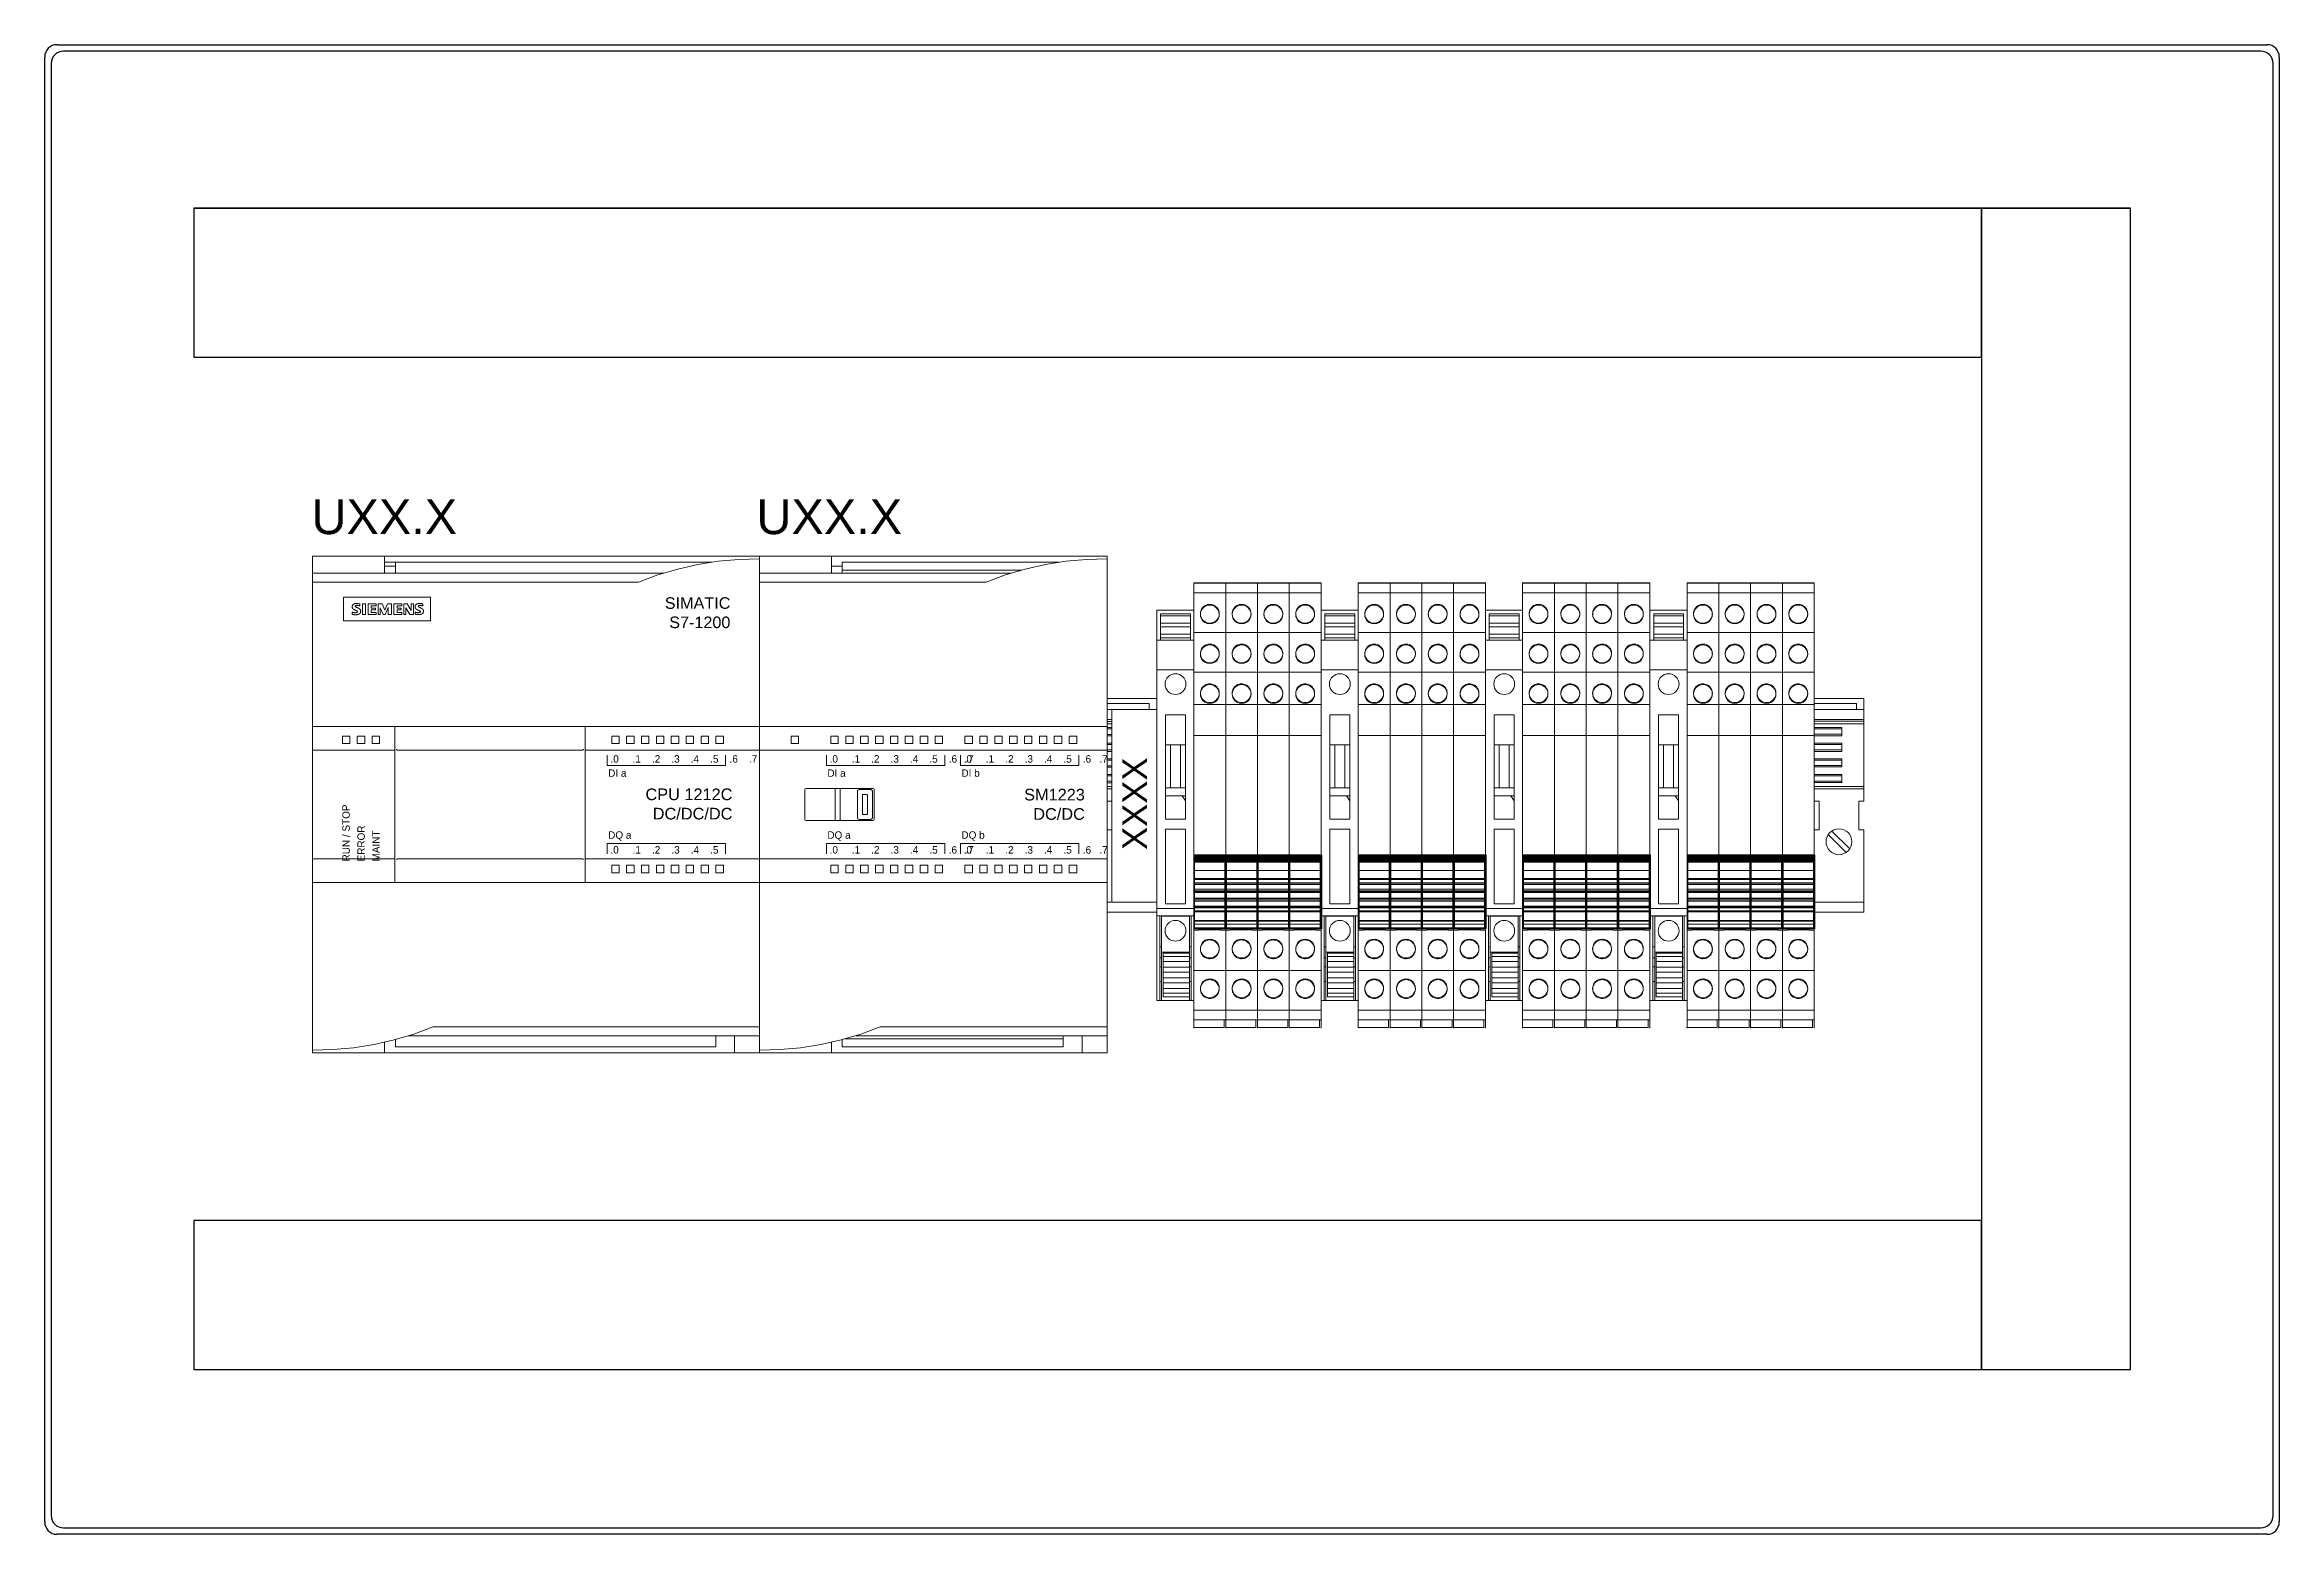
# Model space of a CAD drawing. Header units: millimetres. Extents: x 0 to 3797, y 0 to 1394.
# Drawn here: x 2190.5 to 2640.5, y 1093.7 to 1393.7 of the extents above; entities that cross this region are included whole.
import ezdxf
from ezdxf.enums import TextEntityAlignment as Align

# ---------------------------------------------------------------- set-up
doc = ezdxf.new("R2010")
doc.units = ezdxf.units.MM
doc.layers.add('eProC - L2', color=41, linetype='Continuous', lineweight=20)
doc.styles.get("Standard").update_dxf_attribs({"font": 'arial.ttf'})

# ---------------------------------------------------------------- blocks, each defined once
blk = doc.blocks.new('eProC_B1200_12')
at = {"layer": 'eProC - L2'}
for p, q in [((0, -46.8), (0, 0)), ((0, 0), (14.5, 0)), ((14.5, 0), (14.5, -0.16)), ((90, 0), (90, -0.15)), ((0, -3.43), (14.5, -3.43)), ((0, -3.44), (70.68, -3.44)), ((14.5, -0.16), (14.5, -0.58)), ((14.5, -0.58), (14.5, -1.26)), ((14.5, -1.2), (80.51, -1.2)), ((14.5, -1.26), (14.5, -2.2)), ((14.5, -2), (16.7, -2)), ((14.5, -2.2), (14.5, -3.39)), ((14.5, -3.39), (14.5, -3.43)), ((14.5, -3.43), (14.5, -3.44)), ((16.7, -1.2), (16.7, -2.8)), ((16.7, -2.8), (16.7, -3.3)), ((16.7, -3.3), (16.7, -3.44)), ((69.57, -3.76), (65.68, -5.21)), ((73.55, -2.58), (69.57, -3.76)), ((77.61, -1.66), (73.55, -2.58)), ((81.71, -1.01), (77.61, -1.66)), ((85.85, -0.63), (81.71, -1.01)), ((85, 0), (90, 0)), ((90, -0.53), (85.85, -0.63)), ((90, -0.15), (90, -0.53)), ((90, -100), (90, -0.4)), ((0, -5.21), (65.68, -5.21)), ((6.25, -8.23), (6.25, -13.03)), ((6.25, -8.23), (23.75, -8.23)), ((23.75, -8.23), (23.75, -13.03)), ((6.25, -13.03), (23.75, -13.03)), ((8.02, -11.7), (8.02, -11.26)), ((9.56, -10), (9.56, -9.59)), ((10.04, -11.74), (10.04, -9.57)), ((10.71, -9.57), (10.04, -9.57)), ((10.04, -11.74), (10.71, -11.74)), ((10.71, -11.74), (10.71, -9.57)), ((11.21, -11.74), (11.21, -9.57)), ((12.8, -9.57), (11.21, -9.57)), ((11.21, -11.74), (12.82, -11.74)), ((11.84, -10.46), (11.84, -9.98)), ((11.84, -9.98), (12.8, -9.98)), ((12.69, -10.46), (11.84, -10.46)), ((11.84, -11.33), (11.84, -10.83)), ((11.84, -10.83), (12.69, -10.83)), ((12.82, -11.33), (11.84, -11.33)), ((12.69, -10.83), (12.69, -10.46)), ((12.8, -9.98), (12.8, -9.57)), ((12.82, -11.74), (12.82, -11.33)), ((13.22, -11.74), (13.22, -9.57)), ((14, -9.57), (13.22, -9.57)), ((13.22, -11.74), (13.65, -11.74)), ((13.65, -11.74), (13.65, -10.37)), ((13.65, -10.37), (14.25, -11.77)), ((14.57, -10.87), (14, -9.57)), ((14.25, -11.77), (14.64, -11.77)), ((15.1, -9.57), (14.57, -10.87)), ((14.64, -11.77), (15.26, -10.35)), ((15.88, -9.57), (15.1, -9.57)), ((15.26, -11.74), (15.26, -10.35)), ((15.26, -11.74), (15.88, -11.74)), ((15.88, -11.74), (15.88, -9.57)), ((16.39, -11.74), (16.39, -9.57)), ((18, -9.57), (16.39, -9.57)), ((16.39, -11.74), (18.02, -11.74)), ((17.03, -10.46), (17.03, -9.98)), ((17.03, -9.98), (18, -9.98)), ((17.88, -10.46), (17.03, -10.46)), ((17.03, -11.33), (17.03, -10.83)), ((17.03, -10.83), (17.88, -10.83)), ((18.02, -11.33), (17.03, -11.33)), ((17.88, -10.83), (17.88, -10.46)), ((18, -9.98), (18, -9.57)), ((18.02, -11.74), (18.02, -11.33)), ((18.39, -11.74), (18.39, -9.57)), ((19.1, -9.57), (18.39, -9.57)), ((18.39, -11.74), (18.83, -11.74)), ((18.83, -11.74), (18.83, -10.37)), ((18.83, -10.37), (19.61, -11.74)), ((19.86, -10.9), (19.1, -9.57)), ((19.61, -11.74), (20.32, -11.74)), ((19.86, -9.57), (19.86, -10.9)), ((20.32, -9.57), (19.86, -9.57)), ((20.32, -11.74), (20.32, -9.57)), ((20.69, -11.67), (20.69, -11.26)), ((22.21, -10), (22.21, -9.59)), ((0, -34.32), (90, -34.32)), ((16.6, -65.68), (16.6, -34.32)), ((54.9, -34.32), (54.9, -65.68)), ((16.4, -39.08), (0, -39.08)), ((7.52, -36.25), (6.02, -36.25)), ((7.52, -37.75), (6.02, -37.75)), ((10.52, -36.25), (9.02, -36.25)), ((10.52, -37.75), (9.02, -37.75)), ((13.52, -36.25), (12.02, -36.25)), ((13.52, -37.75), (12.02, -37.75)), ((54.4, -39.03), (17.1, -39.03)), ((90, -39.08), (55.1, -39.08)), ((59.36, -40.08), (59.36, -42.17)), ((61.75, -36.25), (60.25, -36.25)), ((61.75, -37.75), (60.25, -37.75)), ((64.75, -36.25), (63.25, -36.25)), ((64.75, -37.75), (63.25, -37.75)), ((67.75, -36.25), (66.25, -36.25)), ((67.75, -37.75), (66.25, -37.75)), ((70.75, -36.25), (69.25, -36.25)), ((70.75, -37.75), (69.25, -37.75)), ((73.75, -36.25), (72.25, -36.25)), ((73.75, -37.75), (72.25, -37.75)), ((76.75, -36.25), (75.25, -36.25)), ((76.75, -37.75), (75.25, -37.75)), ((79.75, -36.25), (78.25, -36.25)), ((79.75, -37.75), (78.25, -37.75)), ((82.75, -36.25), (81.25, -36.25)), ((82.75, -37.75), (81.25, -37.75)), ((83.19, -42.17), (83.19, -40.08)), ((59.36, -42.17), (83.19, -42.17)), ((0, -100), (0, -46.84)), ((59.36, -59.92), (59.36, -57.83)), ((59.36, -57.83), (83.19, -57.83)), ((83.19, -57.83), (83.19, -59.92)), ((16.4, -60.92), (0, -60.92)), ((54.4, -60.97), (17.1, -60.97)), ((90, -60.92), (55.1, -60.92)), ((61.75, -62.25), (60.25, -62.25)), ((64.75, -62.25), (63.25, -62.25)), ((67.75, -62.25), (66.25, -62.25)), ((70.75, -62.25), (69.25, -62.25)), ((73.75, -62.25), (72.25, -62.25)), ((76.75, -62.25), (75.25, -62.25)), ((79.75, -62.25), (78.25, -62.25)), ((82.75, -62.25), (81.25, -62.25)), ((90, -65.68), (0, -65.68)), ((61.75, -63.75), (60.25, -63.75)), ((64.75, -63.75), (63.25, -63.75)), ((67.75, -63.75), (66.25, -63.75)), ((70.75, -63.75), (69.25, -63.75)), ((73.75, -63.75), (72.25, -63.75)), ((76.75, -63.75), (75.25, -63.75)), ((79.75, -63.75), (78.25, -63.75)), ((82.75, -63.75), (81.25, -63.75)), ((4.15, -99.37), (8.29, -98.99)), ((8.29, -98.99), (12.39, -98.34)), ((12.39, -98.34), (16.45, -97.42)), ((14.5, -97.9), (14.5, -98.8)), ((14.5, -98.8), (14.5, -99.45)), ((16.45, -97.42), (20.43, -96.24)), ((16.7, -98.8), (16.7, -97.35)), ((81.2, -98.8), (16.7, -98.8)), ((90, -96.56), (19.32, -96.56)), ((20.43, -96.24), (24.32, -94.79)), ((90, -94.79), (24.32, -94.79)), ((81.2, -96.7), (81.2, -96.56)), ((81.2, -97.2), (81.2, -96.7)), ((81.2, -98.8), (81.2, -97.2)), ((85, -96.57), (85, -96.56)), ((85, -96.61), (85, -96.57)), ((85, -96.57), (90, -96.57)), ((85, -97.8), (85, -96.61)), ((85, -98.74), (85, -97.8)), ((85, -99.42), (85, -98.74)), ((0, -99.47), (4.15, -99.37)), ((0, -99.47), (0, -99.85)), ((0, -99.85), (0, -100)), ((14.5, -100), (0, -100)), ((14.5, -99.45), (14.5, -99.85)), ((14.5, -99.85), (14.5, -100)), ((85, -99.84), (85, -99.42)), ((85, -100), (85, -99.84)), ((90, -100), (85, -100))]:
    blk.add_line(p, q, dxfattribs=at)
for points in [[(90, 0), (14.5, 0)], [(9.56, -9.59), (9.47, -9.57), (9.38, -9.56), (9.29, -9.54), (9.24, -9.54), (9.19, -9.53), (9.13, -9.52), (9.08, -9.52), (9.04, -9.51), (9.01, -9.51), (8.97, -9.51), (8.93, -9.51), (8.9, -9.51), (8.86, -9.51), (8.83, -9.51), (8.79, -9.51), (8.76, -9.52), (8.73, -9.52), (8.69, -9.52), (8.66, -9.53), (8.63, -9.53), (8.6, -9.54), (8.57, -9.55), (8.54, -9.55), (8.51, -9.56), (8.48, -9.57), (8.45, -9.58), (8.43, -9.59), (8.4, -9.6), (8.37, -9.61), (8.35, -9.63), (8.32, -9.64), (8.3, -9.65), (8.28, -9.66), (8.26, -9.68), (8.24, -9.69), (8.23, -9.7), (8.21, -9.72), (8.19, -9.73), (8.17, -9.74), (8.16, -9.76), (8.14, -9.78), (8.13, -9.79), (8.12, -9.81), (8.1, -9.82), (8.09, -9.84), (8.08, -9.86), (8.07, -9.88), (8.06, -9.89), (8.05, -9.91), (8.04, -9.93), (8.03, -9.95), (8.03, -9.97), (8.02, -9.99), (8.02, -10.01), (8.01, -10.03), (8.01, -10.05), (8, -10.07), (8, -10.1), (8, -10.12), (8, -10.14), (7.99, -10.16), (7.99, -10.18)], [(7.99, -10.18), (7.99, -10.19), (7.99, -10.21), (8, -10.23), (8, -10.25), (8, -10.27), (8, -10.29), (8.01, -10.31), (8.01, -10.33), (8.01, -10.34), (8.02, -10.36), (8.03, -10.38), (8.03, -10.4), (8.04, -10.42), (8.05, -10.44), (8.06, -10.45), (8.07, -10.47), (8.07, -10.49), (8.09, -10.5), (8.1, -10.52), (8.11, -10.54), (8.12, -10.55), (8.13, -10.57), (8.15, -10.58), (8.16, -10.6), (8.18, -10.62), (8.19, -10.63), (8.21, -10.64), (8.22, -10.66), (8.24, -10.67), (8.26, -10.68), (8.28, -10.7), (8.3, -10.71), (8.33, -10.73), (8.35, -10.74), (8.38, -10.76), (8.43, -10.78), (8.47, -10.8), (8.51, -10.82), (8.56, -10.84), (8.61, -10.86), (8.65, -10.88), (8.7, -10.9), (8.75, -10.92), (8.8, -10.94), (8.83, -10.96), (8.85, -10.97), (8.88, -10.98), (8.91, -10.99), (8.93, -11.01), (8.96, -11.02), (8.97, -11.03), (8.98, -11.04), (9, -11.05), (9.01, -11.06), (9.02, -11.07), (9.03, -11.08), (9.04, -11.09), (9.05, -11.1), (9.06, -11.11), (9.06, -11.12), (9.07, -11.12), (9.07, -11.13), (9.07, -11.14), (9.08, -11.15), (9.08, -11.16), (9.08, -11.17), (9.08, -11.18), (9.08, -11.18)], [(8.02, -11.7), (8.06, -11.71), (8.11, -11.72), (8.16, -11.73), (8.2, -11.74), (8.25, -11.75), (8.29, -11.76), (8.34, -11.77), (8.38, -11.78), (8.42, -11.78), (8.47, -11.79), (8.51, -11.79), (8.55, -11.8), (8.59, -11.8), (8.63, -11.8), (8.67, -11.8), (8.72, -11.8), (8.76, -11.8), (8.8, -11.8), (8.84, -11.79), (8.89, -11.79), (8.93, -11.78), (8.96, -11.78), (8.99, -11.77), (9.03, -11.77), (9.06, -11.76), (9.09, -11.75), (9.12, -11.74), (9.16, -11.74), (9.18, -11.73), (9.21, -11.72), (9.24, -11.71), (9.27, -11.69), (9.3, -11.68), (9.33, -11.67), (9.35, -11.65), (9.38, -11.64), (9.4, -11.63), (9.42, -11.62), (9.44, -11.6), (9.46, -11.59), (9.48, -11.58), (9.5, -11.56), (9.52, -11.55), (9.53, -11.53), (9.55, -11.51), (9.57, -11.5), (9.58, -11.48), (9.59, -11.46), (9.61, -11.44), (9.62, -11.43), (9.63, -11.41), (9.64, -11.39), (9.65, -11.37), (9.66, -11.35), (9.67, -11.33), (9.68, -11.31), (9.68, -11.29), (9.69, -11.26), (9.69, -11.24), (9.7, -11.22), (9.7, -11.2), (9.7, -11.17), (9.71, -11.15), (9.71, -11.13), (9.71, -11.11)], [(9.08, -11.18), (9.08, -11.19), (9.08, -11.19), (9.08, -11.2), (9.08, -11.21), (9.08, -11.21), (9.07, -11.22), (9.07, -11.23), (9.07, -11.23), (9.06, -11.24), (9.06, -11.25), (9.05, -11.25), (9.05, -11.26), (9.04, -11.27), (9.03, -11.27), (9.03, -11.28), (9.02, -11.29), (9.01, -11.29), (9, -11.3), (8.99, -11.3), (8.98, -11.31), (8.97, -11.31), (8.95, -11.32), (8.94, -11.32), (8.93, -11.33), (8.91, -11.33), (8.9, -11.34), (8.88, -11.34), (8.86, -11.35), (8.84, -11.35), (8.82, -11.36), (8.8, -11.36), (8.77, -11.36), (8.75, -11.37), (8.72, -11.37), (8.7, -11.37), (8.67, -11.37), (8.64, -11.37), (8.61, -11.37), (8.59, -11.37), (8.56, -11.37), (8.53, -11.37), (8.5, -11.37), (8.48, -11.37), (8.45, -11.37), (8.42, -11.36), (8.39, -11.36), (8.37, -11.36), (8.34, -11.35), (8.31, -11.35), (8.29, -11.34), (8.26, -11.34), (8.23, -11.33), (8.21, -11.32), (8.18, -11.32), (8.15, -11.31), (8.12, -11.3), (8.1, -11.29), (8.07, -11.28), (8.04, -11.27), (8.02, -11.26)], [(8.62, -10.06), (8.62, -10.05), (8.62, -10.05), (8.62, -10.04), (8.62, -10.03), (8.62, -10.03), (8.63, -10.02), (8.63, -10.02), (8.63, -10.01), (8.64, -10.01), (8.64, -10), (8.65, -9.99), (8.65, -9.99), (8.66, -9.98), (8.66, -9.97), (8.67, -9.97), (8.68, -9.96), (8.68, -9.96), (8.7, -9.95), (8.71, -9.95), (8.72, -9.94), (8.73, -9.94), (8.74, -9.93), (8.75, -9.93), (8.77, -9.92), (8.78, -9.92), (8.8, -9.91), (8.82, -9.91), (8.84, -9.9), (8.85, -9.9), (8.87, -9.9), (8.89, -9.89), (8.91, -9.89), (8.93, -9.89), (8.95, -9.89), (8.97, -9.89), (8.99, -9.89), (9.01, -9.89), (9.03, -9.89), (9.05, -9.89), (9.07, -9.89), (9.09, -9.89), (9.12, -9.9), (9.14, -9.9), (9.16, -9.9), (9.19, -9.91), (9.21, -9.91), (9.24, -9.91), (9.27, -9.92), (9.29, -9.93), (9.32, -9.93), (9.35, -9.94), (9.38, -9.95), (9.42, -9.96), (9.45, -9.97), (9.49, -9.98), (9.52, -9.99), (9.56, -10)], [(8.62, -10.07), (8.62, -10.07), (8.62, -10.07), (8.62, -10.07), (8.62, -10.07), (8.62, -10.07), (8.62, -10.06), (8.62, -10.06), (8.62, -10.06), (8.62, -10.06), (8.62, -10.06), (8.62, -10.06), (8.62, -10.06), (8.62, -10.06), (8.62, -10.06)], [(9.71, -11.08), (9.71, -11.06), (9.71, -11.04), (9.7, -11.02), (9.7, -11), (9.7, -10.98), (9.7, -10.96), (9.69, -10.94), (9.69, -10.92), (9.68, -10.9), (9.68, -10.88), (9.67, -10.86), (9.66, -10.84), (9.65, -10.83), (9.65, -10.81), (9.64, -10.79), (9.63, -10.77), (9.62, -10.75), (9.61, -10.74), (9.59, -10.72), (9.58, -10.71), (9.57, -10.69), (9.56, -10.67), (9.54, -10.66), (9.53, -10.64), (9.51, -10.63), (9.49, -10.61), (9.48, -10.6), (9.46, -10.58), (9.44, -10.57), (9.43, -10.56), (9.4, -10.54), (9.38, -10.53), (9.36, -10.52), (9.34, -10.5), (9.31, -10.49), (9.27, -10.47), (9.23, -10.45), (9.18, -10.42), (9.14, -10.4), (9.08, -10.38), (9.02, -10.35), (8.96, -10.32), (8.9, -10.3), (8.87, -10.28), (8.85, -10.27), (8.82, -10.26), (8.8, -10.25), (8.77, -10.23), (8.74, -10.22), (8.73, -10.21), (8.72, -10.2), (8.71, -10.19), (8.69, -10.18), (8.68, -10.17), (8.67, -10.16), (8.66, -10.15), (8.65, -10.14), (8.65, -10.13), (8.64, -10.12), (8.64, -10.11), (8.63, -10.11), (8.63, -10.1), (8.62, -10.09), (8.62, -10.08), (8.62, -10.07), (8.62, -10.06)], [(22.21, -9.59), (22.12, -9.58), (22.03, -9.56), (21.94, -9.55), (21.89, -9.54), (21.84, -9.53), (21.79, -9.53), (21.74, -9.52), (21.7, -9.52), (21.66, -9.52), (21.62, -9.51), (21.59, -9.51), (21.55, -9.51), (21.52, -9.51), (21.49, -9.52), (21.45, -9.52), (21.42, -9.52), (21.39, -9.53), (21.35, -9.53), (21.32, -9.54), (21.29, -9.54), (21.26, -9.55), (21.23, -9.55), (21.2, -9.56), (21.18, -9.57), (21.15, -9.58), (21.12, -9.59), (21.09, -9.6), (21.07, -9.61), (21.04, -9.62), (21.02, -9.64), (20.99, -9.65), (20.97, -9.66), (20.95, -9.68), (20.93, -9.69), (20.91, -9.7), (20.89, -9.71), (20.88, -9.73), (20.86, -9.74), (20.84, -9.76), (20.83, -9.77), (20.81, -9.79), (20.8, -9.8), (20.78, -9.82), (20.77, -9.84), (20.76, -9.85), (20.75, -9.87), (20.74, -9.89), (20.73, -9.9), (20.72, -9.92), (20.71, -9.94), (20.7, -9.96), (20.7, -9.98), (20.69, -10), (20.68, -10.02), (20.68, -10.04), (20.67, -10.06), (20.67, -10.08), (20.67, -10.1), (20.67, -10.12), (20.66, -10.14), (20.66, -10.16), (20.66, -10.18)], [(20.66, -10.18), (20.66, -10.19), (20.66, -10.21), (20.66, -10.23), (20.67, -10.25), (20.67, -10.27), (20.67, -10.29), (20.67, -10.31), (20.68, -10.33), (20.68, -10.35), (20.69, -10.37), (20.7, -10.38), (20.7, -10.4), (20.71, -10.42), (20.72, -10.44), (20.73, -10.46), (20.74, -10.47), (20.75, -10.49), (20.76, -10.51), (20.77, -10.52), (20.78, -10.54), (20.79, -10.55), (20.8, -10.57), (20.82, -10.59), (20.83, -10.6), (20.85, -10.62), (20.86, -10.63), (20.88, -10.65), (20.9, -10.66), (20.91, -10.67), (20.93, -10.69), (20.95, -10.7), (20.98, -10.71), (21, -10.73), (21.03, -10.75), (21.06, -10.76), (21.1, -10.78), (21.15, -10.8), (21.19, -10.82), (21.23, -10.84), (21.28, -10.86), (21.33, -10.89), (21.38, -10.91), (21.43, -10.93), (21.48, -10.95), (21.51, -10.96), (21.54, -10.97), (21.57, -10.99), (21.6, -11.01), (21.63, -11.02), (21.65, -11.03), (21.66, -11.04), (21.67, -11.05), (21.68, -11.06), (21.7, -11.07), (21.71, -11.08), (21.72, -11.09), (21.73, -11.1), (21.73, -11.11), (21.74, -11.11), (21.74, -11.12), (21.75, -11.13), (21.75, -11.14), (21.75, -11.15), (21.76, -11.15), (21.76, -11.16), (21.76, -11.17), (21.76, -11.18)], [(20.69, -11.67), (20.74, -11.69), (20.78, -11.7), (20.83, -11.71), (20.87, -11.72), (20.92, -11.73), (20.96, -11.74), (21.01, -11.75), (21.05, -11.75), (21.09, -11.76), (21.14, -11.76), (21.18, -11.77), (21.22, -11.77), (21.26, -11.77), (21.3, -11.77), (21.34, -11.77), (21.38, -11.77), (21.42, -11.77), (21.45, -11.77), (21.49, -11.77), (21.53, -11.77), (21.56, -11.76), (21.6, -11.76), (21.63, -11.75), (21.66, -11.75), (21.69, -11.74), (21.73, -11.73), (21.76, -11.73), (21.79, -11.72), (21.82, -11.71), (21.85, -11.7), (21.88, -11.69), (21.91, -11.68), (21.94, -11.67), (21.96, -11.65), (21.99, -11.64), (22.02, -11.63), (22.04, -11.62), (22.06, -11.6), (22.08, -11.59), (22.1, -11.58), (22.12, -11.56), (22.14, -11.55), (22.16, -11.53), (22.17, -11.52), (22.19, -11.5), (22.21, -11.49), (22.22, -11.47), (22.24, -11.45), (22.25, -11.44), (22.26, -11.42), (22.27, -11.4), (22.29, -11.38), (22.3, -11.36), (22.31, -11.34), (22.31, -11.32), (22.32, -11.3), (22.33, -11.28), (22.34, -11.26), (22.34, -11.24), (22.35, -11.22), (22.35, -11.2), (22.35, -11.17), (22.36, -11.15), (22.36, -11.13), (22.36, -11.11), (22.36, -11.08)], [(21.76, -11.18), (21.76, -11.18), (21.76, -11.19), (21.76, -11.2), (21.76, -11.2), (21.75, -11.21), (21.75, -11.22), (21.75, -11.22), (21.74, -11.23), (21.74, -11.23), (21.74, -11.24), (21.73, -11.25), (21.73, -11.25), (21.72, -11.26), (21.71, -11.27), (21.7, -11.27), (21.7, -11.28), (21.69, -11.28), (21.68, -11.29), (21.67, -11.29), (21.66, -11.3), (21.64, -11.31), (21.63, -11.31), (21.62, -11.32), (21.6, -11.32), (21.59, -11.33), (21.57, -11.33), (21.56, -11.34), (21.54, -11.34), (21.51, -11.35), (21.49, -11.35), (21.47, -11.35), (21.44, -11.36), (21.42, -11.36), (21.39, -11.36), (21.37, -11.37), (21.34, -11.37), (21.31, -11.37), (21.28, -11.37), (21.26, -11.37), (21.23, -11.37), (21.2, -11.37), (21.18, -11.37), (21.15, -11.37), (21.12, -11.37), (21.09, -11.36), (21.07, -11.36), (21.04, -11.36), (21.01, -11.35), (20.99, -11.35), (20.96, -11.34), (20.93, -11.34), (20.9, -11.33), (20.88, -11.32), (20.85, -11.32), (20.82, -11.31), (20.8, -11.3), (20.77, -11.29), (20.74, -11.28), (20.72, -11.27), (20.69, -11.26)], [(21.28, -10.07), (21.28, -10.06), (21.28, -10.05), (21.28, -10.05), (21.29, -10.04), (21.29, -10.03), (21.29, -10.03), (21.29, -10.02), (21.29, -10.01), (21.3, -10.01), (21.3, -10), (21.31, -9.99), (21.31, -9.99), (21.31, -9.98), (21.32, -9.98), (21.32, -9.97), (21.33, -9.97), (21.34, -9.96), (21.34, -9.95), (21.35, -9.95), (21.36, -9.94), (21.37, -9.94), (21.38, -9.93), (21.39, -9.93), (21.4, -9.93), (21.4, -9.92), (21.41, -9.92), (21.42, -9.92), (21.43, -9.92), (21.44, -9.91), (21.46, -9.91), (21.48, -9.91), (21.5, -9.9), (21.51, -9.9), (21.53, -9.9), (21.55, -9.9), (21.57, -9.9), (21.59, -9.89), (21.61, -9.89), (21.62, -9.89), (21.64, -9.89), (21.67, -9.89), (21.69, -9.89), (21.72, -9.9), (21.75, -9.9), (21.77, -9.9), (21.8, -9.9), (21.82, -9.91), (21.85, -9.91), (21.88, -9.91), (21.9, -9.92), (21.93, -9.92), (21.96, -9.93), (21.99, -9.94), (22.01, -9.94), (22.04, -9.95), (22.07, -9.96), (22.1, -9.97), (22.12, -9.97), (22.15, -9.98), (22.18, -9.99), (22.21, -10)], [(22.36, -11.08), (22.36, -11.08), (22.36, -11.06), (22.36, -11.04), (22.36, -11.02), (22.35, -11), (22.35, -10.98), (22.35, -10.96), (22.34, -10.94), (22.34, -10.92), (22.33, -10.9), (22.33, -10.88), (22.32, -10.86), (22.31, -10.84), (22.31, -10.83), (22.3, -10.81), (22.29, -10.79), (22.28, -10.77), (22.27, -10.76), (22.26, -10.74), (22.25, -10.72), (22.24, -10.71), (22.22, -10.69), (22.21, -10.67), (22.19, -10.66), (22.18, -10.64), (22.16, -10.63), (22.15, -10.61), (22.13, -10.6), (22.12, -10.59), (22.1, -10.57), (22.08, -10.56), (22.05, -10.54), (22.03, -10.53), (22, -10.51), (21.97, -10.5), (21.93, -10.47), (21.89, -10.45), (21.84, -10.43), (21.8, -10.41), (21.74, -10.38), (21.68, -10.36), (21.62, -10.33), (21.56, -10.31), (21.54, -10.29), (21.51, -10.28), (21.48, -10.27), (21.46, -10.26), (21.43, -10.24), (21.41, -10.23), (21.39, -10.22), (21.38, -10.21), (21.37, -10.2), (21.36, -10.19), (21.35, -10.18), (21.33, -10.17), (21.32, -10.16), (21.31, -10.15), (21.31, -10.14), (21.3, -10.13), (21.3, -10.12), (21.29, -10.12), (21.29, -10.11), (21.29, -10.1), (21.29, -10.09), (21.28, -10.08), (21.28, -10.07), (21.28, -10.07)], [(6.02, -37.75), (6.02, -37.25), (6.02, -36.75), (6.02, -36.25)], [(7.52, -37.75), (7.52, -37.25), (7.52, -36.75), (7.52, -36.25)], [(9.02, -37.75), (9.02, -37.25), (9.02, -36.75), (9.02, -36.25)], [(10.52, -37.75), (10.52, -37.25), (10.52, -36.75), (10.52, -36.25)], [(12.02, -37.75), (12.02, -37.25), (12.02, -36.75), (12.02, -36.25)], [(13.52, -37.75), (13.52, -37.25), (13.52, -36.75), (13.52, -36.25)], [(16.6, -39), (16.6, -39.01), (16.6, -39.01), (16.6, -39.01), (16.6, -39.01), (16.6, -39.01), (16.6, -39.01), (16.6, -39.02), (16.6, -39.02), (16.6, -39.02), (16.59, -39.02), (16.59, -39.02), (16.59, -39.03), (16.59, -39.03), (16.59, -39.03), (16.59, -39.03), (16.59, -39.03), (16.59, -39.03), (16.58, -39.04), (16.58, -39.04), (16.58, -39.04), (16.58, -39.04), (16.57, -39.04), (16.57, -39.05), (16.57, -39.05), (16.57, -39.05), (16.56, -39.05), (16.56, -39.05), (16.56, -39.05), (16.55, -39.06), (16.55, -39.06), (16.55, -39.06), (16.54, -39.06), (16.54, -39.06), (16.53, -39.06), (16.53, -39.07), (16.52, -39.07), (16.52, -39.07), (16.51, -39.07), (16.51, -39.07), (16.5, -39.07), (16.5, -39.07), (16.49, -39.08), (16.49, -39.08), (16.48, -39.08), (16.47, -39.08), (16.47, -39.08), (16.46, -39.08), (16.45, -39.08), (16.45, -39.08), (16.44, -39.08), (16.43, -39.08), (16.43, -39.08), (16.42, -39.08), (16.41, -39.08), (16.41, -39.08), (16.4, -39.08)], [(16.9, -38.89), (16.9, -38.89), (16.9, -38.9), (16.9, -38.9), (16.9, -38.9), (16.9, -38.91), (16.9, -38.91), (16.9, -38.91), (16.9, -38.92), (16.9, -38.92), (16.91, -38.92), (16.91, -38.92), (16.91, -38.93), (16.91, -38.93), (16.91, -38.93), (16.91, -38.94), (16.91, -38.94), (16.92, -38.94), (16.92, -38.95), (16.92, -38.95), (16.92, -38.95), (16.92, -38.95), (16.92, -38.96), (16.93, -38.96), (16.93, -38.96), (16.93, -38.96), (16.94, -38.97), (16.94, -38.97), (16.94, -38.97), (16.94, -38.98), (16.95, -38.98), (16.95, -38.98), (16.95, -38.98), (16.96, -38.99), (16.96, -38.99), (16.97, -38.99), (16.97, -38.99), (16.97, -39), (16.98, -39), (16.98, -39), (16.98, -39), (16.99, -39), (16.99, -39), (17, -39.01), (17, -39.01), (17.01, -39.01), (17.01, -39.01), (17.02, -39.01), (17.02, -39.01), (17.03, -39.02), (17.03, -39.02), (17.04, -39.02), (17.04, -39.02), (17.05, -39.02), (17.05, -39.02), (17.06, -39.02), (17.06, -39.02), (17.07, -39.02), (17.07, -39.02), (17.08, -39.03), (17.08, -39.03), (17.09, -39.03), (17.09, -39.03), (17.1, -39.03)], [(54.6, -38.89), (54.6, -38.89), (54.6, -38.9), (54.6, -38.9), (54.6, -38.9), (54.6, -38.91), (54.6, -38.91), (54.6, -38.91), (54.6, -38.92), (54.6, -38.92), (54.59, -38.92), (54.59, -38.92), (54.59, -38.93), (54.59, -38.93), (54.59, -38.93), (54.59, -38.94), (54.59, -38.94), (54.58, -38.94), (54.58, -38.95), (54.58, -38.95), (54.58, -38.95), (54.58, -38.95), (54.58, -38.96), (54.57, -38.96), (54.57, -38.96), (54.57, -38.96), (54.56, -38.97), (54.56, -38.97), (54.56, -38.97), (54.56, -38.98), (54.55, -38.98), (54.55, -38.98), (54.55, -38.98), (54.54, -38.99), (54.54, -38.99), (54.53, -38.99), (54.53, -38.99), (54.53, -39), (54.52, -39), (54.52, -39), (54.52, -39), (54.51, -39), (54.51, -39), (54.5, -39.01), (54.5, -39.01), (54.49, -39.01), (54.49, -39.01), (54.48, -39.01), (54.48, -39.01), (54.47, -39.02), (54.47, -39.02), (54.46, -39.02), (54.46, -39.02), (54.45, -39.02), (54.45, -39.02), (54.44, -39.02), (54.44, -39.02), (54.43, -39.02), (54.43, -39.02), (54.42, -39.03), (54.42, -39.03), (54.41, -39.03), (54.41, -39.03), (54.4, -39.03)], [(54.9, -39), (54.9, -39.01), (54.9, -39.01), (54.9, -39.01), (54.9, -39.01), (54.9, -39.01), (54.9, -39.01), (54.9, -39.02), (54.9, -39.02), (54.9, -39.02), (54.91, -39.02), (54.91, -39.02), (54.91, -39.03), (54.91, -39.03), (54.91, -39.03), (54.91, -39.03), (54.91, -39.03), (54.91, -39.03), (54.92, -39.04), (54.92, -39.04), (54.92, -39.04), (54.92, -39.04), (54.93, -39.04), (54.93, -39.05), (54.93, -39.05), (54.93, -39.05), (54.94, -39.05), (54.94, -39.05), (54.94, -39.05), (54.95, -39.06), (54.95, -39.06), (54.95, -39.06), (54.96, -39.06), (54.96, -39.06), (54.97, -39.06), (54.97, -39.07), (54.98, -39.07), (54.98, -39.07), (54.99, -39.07), (54.99, -39.07), (55, -39.07), (55, -39.07), (55.01, -39.08), (55.01, -39.08), (55.02, -39.08), (55.03, -39.08), (55.03, -39.08), (55.04, -39.08), (55.05, -39.08), (55.05, -39.08), (55.06, -39.08), (55.07, -39.08), (55.07, -39.08), (55.08, -39.08), (55.09, -39.08), (55.09, -39.08), (55.1, -39.08)], [(60.25, -37.75), (60.25, -37.25), (60.25, -36.75), (60.25, -36.25)], [(61.75, -37.75), (61.75, -37.25), (61.75, -36.75), (61.75, -36.25)], [(63.25, -37.75), (63.25, -37.25), (63.25, -36.75), (63.25, -36.25)], [(64.75, -37.75), (64.75, -37.25), (64.75, -36.75), (64.75, -36.25)], [(66.25, -37.75), (66.25, -37.25), (66.25, -36.75), (66.25, -36.25)], [(67.75, -37.75), (67.75, -37.25), (67.75, -36.75), (67.75, -36.25)], [(69.25, -37.75), (69.25, -37.25), (69.25, -36.75), (69.25, -36.25)], [(70.75, -37.75), (70.75, -37.25), (70.75, -36.75), (70.75, -36.25)], [(72.25, -37.75), (72.25, -37.25), (72.25, -36.75), (72.25, -36.25)], [(73.75, -37.75), (73.75, -37.25), (73.75, -36.75), (73.75, -36.25)], [(75.25, -37.75), (75.25, -37.25), (75.25, -36.75), (75.25, -36.25)], [(76.75, -37.75), (76.75, -37.25), (76.75, -36.75), (76.75, -36.25)], [(78.25, -37.75), (78.25, -37.25), (78.25, -36.75), (78.25, -36.25)], [(79.75, -37.75), (79.75, -37.25), (79.75, -36.75), (79.75, -36.25)], [(81.25, -37.75), (81.25, -37.25), (81.25, -36.75), (81.25, -36.25)], [(82.75, -37.75), (82.75, -37.25), (82.75, -36.75), (82.75, -36.25)], [(16.6, -61), (16.6, -60.99), (16.6, -60.99), (16.6, -60.99), (16.6, -60.99), (16.6, -60.99), (16.6, -60.99), (16.6, -60.98), (16.6, -60.98), (16.6, -60.98), (16.59, -60.98), (16.59, -60.98), (16.59, -60.97), (16.59, -60.97), (16.59, -60.97), (16.59, -60.97), (16.59, -60.97), (16.59, -60.97), (16.58, -60.96), (16.58, -60.96), (16.58, -60.96), (16.58, -60.96), (16.57, -60.96), (16.57, -60.95), (16.57, -60.95), (16.57, -60.95), (16.56, -60.95), (16.56, -60.95), (16.56, -60.95), (16.55, -60.94), (16.55, -60.94), (16.55, -60.94), (16.54, -60.94), (16.54, -60.94), (16.53, -60.94), (16.53, -60.93), (16.52, -60.93), (16.52, -60.93), (16.51, -60.93), (16.51, -60.93), (16.5, -60.93), (16.5, -60.93), (16.49, -60.92), (16.49, -60.92), (16.48, -60.92), (16.47, -60.92), (16.47, -60.92), (16.46, -60.92), (16.45, -60.92), (16.45, -60.92), (16.44, -60.92), (16.43, -60.92), (16.43, -60.92), (16.42, -60.92), (16.41, -60.92), (16.41, -60.92), (16.4, -60.92)], [(16.9, -61.11), (16.9, -61.11), (16.9, -61.1), (16.9, -61.1), (16.9, -61.1), (16.9, -61.09), (16.9, -61.09), (16.9, -61.09), (16.9, -61.08), (16.9, -61.08), (16.91, -61.08), (16.91, -61.08), (16.91, -61.07), (16.91, -61.07), (16.91, -61.07), (16.91, -61.06), (16.91, -61.06), (16.92, -61.06), (16.92, -61.05), (16.92, -61.05), (16.92, -61.05), (16.92, -61.05), (16.92, -61.04), (16.93, -61.04), (16.93, -61.04), (16.93, -61.04), (16.94, -61.03), (16.94, -61.03), (16.94, -61.03), (16.94, -61.02), (16.95, -61.02), (16.95, -61.02), (16.95, -61.02), (16.96, -61.01), (16.96, -61.01), (16.97, -61.01), (16.97, -61.01), (16.97, -61), (16.98, -61), (16.98, -61), (16.98, -61), (16.99, -61), (16.99, -61), (17, -60.99), (17, -60.99), (17.01, -60.99), (17.01, -60.99), (17.02, -60.99), (17.02, -60.99), (17.03, -60.98), (17.03, -60.98), (17.04, -60.98), (17.04, -60.98), (17.05, -60.98), (17.05, -60.98), (17.06, -60.98), (17.06, -60.98), (17.07, -60.98), (17.07, -60.98), (17.08, -60.97), (17.08, -60.97), (17.09, -60.97), (17.09, -60.97), (17.1, -60.97)], [(54.6, -61.11), (54.6, -61.11), (54.6, -61.1), (54.6, -61.1), (54.6, -61.1), (54.6, -61.09), (54.6, -61.09), (54.6, -61.09), (54.6, -61.08), (54.6, -61.08), (54.59, -61.08), (54.59, -61.08), (54.59, -61.07), (54.59, -61.07), (54.59, -61.07), (54.59, -61.06), (54.59, -61.06), (54.58, -61.06), (54.58, -61.05), (54.58, -61.05), (54.58, -61.05), (54.58, -61.05), (54.58, -61.04), (54.57, -61.04), (54.57, -61.04), (54.57, -61.04), (54.56, -61.03), (54.56, -61.03), (54.56, -61.03), (54.56, -61.02), (54.55, -61.02), (54.55, -61.02), (54.55, -61.02), (54.54, -61.01), (54.54, -61.01), (54.53, -61.01), (54.53, -61.01), (54.53, -61), (54.52, -61), (54.52, -61), (54.52, -61), (54.51, -61), (54.51, -61), (54.5, -60.99), (54.5, -60.99), (54.49, -60.99), (54.49, -60.99), (54.48, -60.99), (54.48, -60.99), (54.47, -60.98), (54.47, -60.98), (54.46, -60.98), (54.46, -60.98), (54.45, -60.98), (54.45, -60.98), (54.44, -60.98), (54.44, -60.98), (54.43, -60.98), (54.43, -60.98), (54.42, -60.97), (54.42, -60.97), (54.41, -60.97), (54.41, -60.97), (54.4, -60.97)], [(54.9, -61), (54.9, -60.99), (54.9, -60.99), (54.9, -60.99), (54.9, -60.99), (54.9, -60.99), (54.9, -60.99), (54.9, -60.98), (54.9, -60.98), (54.9, -60.98), (54.91, -60.98), (54.91, -60.98), (54.91, -60.97), (54.91, -60.97), (54.91, -60.97), (54.91, -60.97), (54.91, -60.97), (54.91, -60.97), (54.92, -60.96), (54.92, -60.96), (54.92, -60.96), (54.92, -60.96), (54.93, -60.96), (54.93, -60.95), (54.93, -60.95), (54.93, -60.95), (54.94, -60.95), (54.94, -60.95), (54.94, -60.95), (54.95, -60.94), (54.95, -60.94), (54.95, -60.94), (54.96, -60.94), (54.96, -60.94), (54.97, -60.94), (54.97, -60.93), (54.98, -60.93), (54.98, -60.93), (54.99, -60.93), (54.99, -60.93), (55, -60.93), (55, -60.93), (55.01, -60.92), (55.01, -60.92), (55.02, -60.92), (55.03, -60.92), (55.03, -60.92), (55.04, -60.92), (55.05, -60.92), (55.05, -60.92), (55.06, -60.92), (55.07, -60.92), (55.07, -60.92), (55.08, -60.92), (55.09, -60.92), (55.09, -60.92), (55.1, -60.92)], [(60.25, -63.75), (60.25, -63.25), (60.25, -62.75), (60.25, -62.25)], [(61.75, -63.75), (61.75, -63.25), (61.75, -62.75), (61.75, -62.25)], [(63.25, -63.75), (63.25, -63.25), (63.25, -62.75), (63.25, -62.25)], [(64.75, -63.75), (64.75, -63.25), (64.75, -62.75), (64.75, -62.25)], [(66.25, -63.75), (66.25, -63.25), (66.25, -62.75), (66.25, -62.25)], [(67.75, -63.75), (67.75, -63.25), (67.75, -62.75), (67.75, -62.25)], [(69.25, -63.75), (69.25, -63.25), (69.25, -62.75), (69.25, -62.25)], [(70.75, -63.75), (70.75, -63.25), (70.75, -62.75), (70.75, -62.25)], [(72.25, -63.75), (72.25, -63.25), (72.25, -62.75), (72.25, -62.25)], [(73.75, -63.75), (73.75, -63.25), (73.75, -62.75), (73.75, -62.25)], [(75.25, -63.75), (75.25, -63.25), (75.25, -62.75), (75.25, -62.25)], [(76.75, -63.75), (76.75, -63.25), (76.75, -62.75), (76.75, -62.25)], [(78.25, -63.75), (78.25, -63.25), (78.25, -62.75), (78.25, -62.25)], [(79.75, -63.75), (79.75, -63.25), (79.75, -62.75), (79.75, -62.25)], [(81.25, -63.75), (81.25, -63.25), (81.25, -62.75), (81.25, -62.25)], [(82.75, -63.75), (82.75, -63.25), (82.75, -62.75), (82.75, -62.25)], [(14.5, -100), (90, -100)]]:
    blk.add_lwpolyline(points, dxfattribs=at)
at = {"layer": 'eProC - L2', "attachment_point": 5}
for s, insert, char_height, width in [('\\pxqr;SIMATIC\\PS7-1200', (72.57, -11.39), 2.3303, 23.1626), ('\\pxql;{\\fBahnschrift SemiLight|b0|i0|c0|p34;.0     .1    .2    .3    .4    .5    .6    .7 }', (76.49, -40.83), 1.501, 32.9726), ('\\pxql;{\\fBahnschrift SemiLight|b0|i0|c0|p34;DI a}', (76.03, -43.69), 1.501, 32.9726), ('\\pxql;{\\fBahnschrift SemiLight|b0|i0|c0|p34;DQ a}', (76.03, -56.36), 1.501, 32.9726), ('\\pxql;{\\fBahnschrift SemiLight|b0|i0|c0|p34;.0     .1    .2    .3    .4    .5}', (76.49, -59.15), 1.501, 32.9726)]:
    blk.add_mtext(s, dxfattribs=dict(at, insert=insert, char_height=char_height, width=width))
at = {"layer": 'eProC - L2', "char_height": 1.501, "width": 21.1551, "attachment_point": 3, "rotation": 90}
for s, insert in [('\\pxqj;{\\fBahnschrift SemiLight|b0|i0|c0|p34;RUN / STOP}', (6.01, -40.32)), ('\\pxqj;{\\fBahnschrift SemiLight|b0|i0|c0|p34;ERROR}', (9.04, -40.32)), ('\\pxqj;{\\fBahnschrift SemiLight|b0|i0|c0|p34;MAINT}', (12.04, -40.32))]:
    blk.add_mtext(s, dxfattribs=dict(at, insert=insert))
at = {"layer": 'eProC - L2'}
blk.add_attdef('ID', (-0.21, 4.45), '', height=7, dxfattribs=at)
for tag, p in [('CPU', (84.57, -49.13)), ('TIPO', (84.57, -53.02))]:
    blk.add_attdef(tag, text='', height=2.35, dxfattribs=at).set_placement(p, align=Align.RIGHT)
blk = doc.blocks.new('eProC_B1200_41')
at = {"layer": 'eProC - L2'}
for p, q in [((0, 0), (14.5, 0)), ((0, -100), (0, 0)), ((14.5, 0), (14.5, -0.16)), ((14.5, 0), (65, 0)), ((65, 0), (70, 0)), ((70, 0), (70, -0.15)), ((0, -3.43), (14.5, -3.43)), ((0, -3.44), (50.58, -3.44)), ((14.5, -0.16), (14.5, -0.58)), ((14.5, -0.58), (14.5, -1.26)), ((14.5, -1.26), (14.5, -2.2)), ((14.5, -2), (16.7, -2)), ((14.5, -2.2), (14.5, -3.39)), ((14.5, -3.39), (14.5, -3.43)), ((14.5, -3.43), (14.5, -3.44)), ((16.7, -1.2), (16.7, -2.8)), ((16.7, -1.2), (60.31, -1.2)), ((16.7, -2.8), (16.7, -3.3)), ((16.7, -2.8), (52.73, -2.8)), ((16.7, -3.3), (16.7, -3.44)), ((49.57, -3.76), (45.68, -5.21)), ((53.55, -2.58), (49.57, -3.76)), ((57.61, -1.66), (53.55, -2.58)), ((61.71, -1.01), (57.61, -1.66)), ((65.85, -0.63), (61.71, -1.01)), ((70, -0.53), (65.85, -0.63)), ((70, -0.15), (70, -0.53)), ((70, -100), (70, -0.53)), ((0, -5.21), (45.68, -5.21)), ((0, -34.32), (70, -34.32)), ((70, -39.08), (0, -39.08)), ((7.89, -36.25), (6.38, -36.25)), ((7.89, -37.75), (6.38, -37.75)), ((13.49, -40.08), (13.49, -42.17)), ((15.89, -36.25), (14.38, -36.25)), ((15.89, -37.75), (14.38, -37.75)), ((18.89, -36.25), (17.38, -36.25)), ((18.89, -37.75), (17.38, -37.75)), ((21.89, -36.25), (20.38, -36.25)), ((21.89, -37.75), (20.38, -37.75)), ((24.89, -36.25), (23.38, -36.25)), ((24.89, -37.75), (23.38, -37.75)), ((27.89, -36.25), (26.38, -36.25)), ((27.89, -37.75), (26.38, -37.75)), ((30.89, -36.25), (29.38, -36.25)), ((30.89, -37.75), (29.38, -37.75)), ((33.89, -36.25), (32.38, -36.25)), ((33.89, -37.75), (32.38, -37.75)), ((36.89, -36.25), (35.38, -36.25)), ((36.89, -37.75), (35.38, -37.75)), ((37.32, -42.17), (37.32, -40.08)), ((40.49, -40.08), (40.49, -42.17)), ((42.89, -36.25), (41.38, -36.25)), ((42.89, -37.75), (41.38, -37.75)), ((45.89, -36.25), (44.38, -36.25)), ((45.89, -37.75), (44.38, -37.75)), ((48.89, -36.25), (47.38, -36.25)), ((48.89, -37.75), (47.38, -37.75)), ((51.89, -36.25), (50.38, -36.25)), ((51.89, -37.75), (50.38, -37.75)), ((54.89, -36.25), (53.38, -36.25)), ((54.89, -37.75), (53.38, -37.75)), ((57.89, -36.25), (56.38, -36.25)), ((57.89, -37.75), (56.38, -37.75)), ((60.89, -36.25), (59.38, -36.25)), ((60.89, -37.75), (59.38, -37.75)), ((63.89, -36.25), (62.38, -36.25)), ((63.89, -37.75), (62.38, -37.75)), ((64.32, -42.17), (64.32, -40.08)), ((13.49, -42.17), (37.32, -42.17)), ((40.49, -42.17), (64.32, -42.17)), ((9.13, -47.15), (9.13, -52.85)), ((9.53, -46.75), (22.73, -46.75)), ((15.26, -53.25), (15.26, -46.75)), ((16.26, -53.25), (16.26, -46.75)), ((19.76, -47.3), (19.76, -52.7)), ((22.46, -47), (20.06, -47)), ((20.76, -51.9), (20.76, -48.1)), ((20.86, -48), (21.66, -48)), ((21.76, -48.1), (21.76, -51.9)), ((22.76, -52.7), (22.76, -47.3)), ((23.13, -47.15), (23.13, -52.85)), ((9.53, -53.25), (22.73, -53.25)), ((20.06, -53), (22.46, -53)), ((21.66, -52), (20.86, -52)), ((13.49, -59.92), (13.49, -57.83)), ((13.49, -57.83), (37.32, -57.83)), ((37.32, -57.83), (37.32, -59.92)), ((40.49, -59.92), (40.49, -57.83)), ((40.49, -57.83), (64.32, -57.83)), ((64.32, -57.83), (64.32, -59.92)), ((70, -60.92), (0, -60.92)), ((15.89, -62.25), (14.38, -62.25)), ((18.89, -62.25), (17.38, -62.25)), ((21.89, -62.25), (20.38, -62.25)), ((24.89, -62.25), (23.38, -62.25)), ((27.89, -62.25), (26.38, -62.25)), ((30.89, -62.25), (29.38, -62.25)), ((33.89, -62.25), (32.38, -62.25)), ((36.89, -62.25), (35.38, -62.25)), ((42.89, -62.25), (41.38, -62.25)), ((45.89, -62.25), (44.38, -62.25)), ((48.89, -62.25), (47.38, -62.25)), ((51.89, -62.25), (50.38, -62.25)), ((54.89, -62.25), (53.38, -62.25)), ((57.89, -62.25), (56.38, -62.25)), ((60.89, -62.25), (59.38, -62.25)), ((63.89, -62.25), (62.38, -62.25)), ((70, -65.68), (0, -65.68)), ((15.89, -63.75), (14.38, -63.75)), ((18.89, -63.75), (17.38, -63.75)), ((21.89, -63.75), (20.38, -63.75)), ((24.89, -63.75), (23.38, -63.75)), ((27.89, -63.75), (26.38, -63.75)), ((30.89, -63.75), (29.38, -63.75)), ((33.89, -63.75), (32.38, -63.75)), ((36.89, -63.75), (35.38, -63.75)), ((42.89, -63.75), (41.38, -63.75)), ((45.89, -63.75), (44.38, -63.75)), ((48.89, -63.75), (47.38, -63.75)), ((51.89, -63.75), (50.38, -63.75)), ((54.89, -63.75), (53.38, -63.75)), ((57.89, -63.75), (56.38, -63.75)), ((60.89, -63.75), (59.38, -63.75)), ((63.89, -63.75), (62.38, -63.75)), ((4.15, -99.37), (8.29, -98.99)), ((8.29, -98.99), (12.39, -98.34)), ((12.39, -98.34), (16.45, -97.42)), ((14.5, -97.86), (14.5, -100)), ((14.5, -97.9), (14.5, -98.8)), ((14.5, -98.8), (14.5, -99.45)), ((16.45, -97.42), (20.43, -96.24)), ((16.7, -98.8), (16.7, -97.35)), ((61.2, -98.8), (16.7, -98.8)), ((61.2, -97.2), (17.27, -97.2)), ((70, -96.56), (19.42, -96.56)), ((20.43, -96.24), (24.32, -94.79)), ((70, -94.79), (24.32, -94.79)), ((61.2, -96.7), (61.2, -96.56)), ((61.2, -97.2), (61.2, -96.7)), ((61.2, -98.8), (61.2, -97.2)), ((65, -96.57), (65, -96.56)), ((65, -96.61), (65, -96.57)), ((65, -96.57), (70, -96.57)), ((65, -100), (65, -96.61)), ((0, -99.47), (4.15, -99.37)), ((0, -99.47), (0, -99.85)), ((0, -99.85), (0, -100)), ((14.5, -100), (0, -100)), ((65, -100), (14.5, -100)), ((70, -100), (65, -100))]:
    blk.add_line(p, q, dxfattribs=at)
for points in [[(6.38, -37.75), (6.38, -37.25), (6.38, -36.75), (6.38, -36.25)], [(7.89, -37.75), (7.89, -37.25), (7.89, -36.75), (7.89, -36.25)], [(14.38, -37.75), (14.38, -37.25), (14.38, -36.75), (14.38, -36.25)], [(15.89, -37.75), (15.89, -37.25), (15.89, -36.75), (15.89, -36.25)], [(17.38, -37.75), (17.38, -37.25), (17.38, -36.75), (17.38, -36.25)], [(18.89, -37.75), (18.89, -37.25), (18.89, -36.75), (18.89, -36.25)], [(20.38, -37.75), (20.38, -37.25), (20.38, -36.75), (20.38, -36.25)], [(21.89, -37.75), (21.89, -37.25), (21.89, -36.75), (21.89, -36.25)], [(23.38, -37.75), (23.38, -37.25), (23.38, -36.75), (23.38, -36.25)], [(24.89, -37.75), (24.89, -37.25), (24.89, -36.75), (24.89, -36.25)], [(26.38, -37.75), (26.38, -37.25), (26.38, -36.75), (26.38, -36.25)], [(27.89, -37.75), (27.89, -37.25), (27.89, -36.75), (27.89, -36.25)], [(29.38, -37.75), (29.38, -37.25), (29.38, -36.75), (29.38, -36.25)], [(30.89, -37.75), (30.89, -37.25), (30.89, -36.75), (30.89, -36.25)], [(32.38, -37.75), (32.38, -37.25), (32.38, -36.75), (32.38, -36.25)], [(33.89, -37.75), (33.89, -37.25), (33.89, -36.75), (33.89, -36.25)], [(35.38, -37.75), (35.38, -37.25), (35.38, -36.75), (35.38, -36.25)], [(36.89, -37.75), (36.89, -37.25), (36.89, -36.75), (36.89, -36.25)], [(41.38, -37.75), (41.38, -37.25), (41.38, -36.75), (41.38, -36.25)], [(42.89, -37.75), (42.89, -37.25), (42.89, -36.75), (42.89, -36.25)], [(44.38, -37.75), (44.38, -37.25), (44.38, -36.75), (44.38, -36.25)], [(45.89, -37.75), (45.89, -37.25), (45.89, -36.75), (45.89, -36.25)], [(47.38, -37.75), (47.38, -37.25), (47.38, -36.75), (47.38, -36.25)], [(48.89, -37.75), (48.89, -37.25), (48.89, -36.75), (48.89, -36.25)], [(50.38, -37.75), (50.38, -37.25), (50.38, -36.75), (50.38, -36.25)], [(51.89, -37.75), (51.89, -37.25), (51.89, -36.75), (51.89, -36.25)], [(53.38, -37.75), (53.38, -37.25), (53.38, -36.75), (53.38, -36.25)], [(54.89, -37.75), (54.89, -37.25), (54.89, -36.75), (54.89, -36.25)], [(56.38, -37.75), (56.38, -37.25), (56.38, -36.75), (56.38, -36.25)], [(57.89, -37.75), (57.89, -37.25), (57.89, -36.75), (57.89, -36.25)], [(59.38, -37.75), (59.38, -37.25), (59.38, -36.75), (59.38, -36.25)], [(60.89, -37.75), (60.89, -37.25), (60.89, -36.75), (60.89, -36.25)], [(62.38, -37.75), (62.38, -37.25), (62.38, -36.75), (62.38, -36.25)], [(63.89, -37.75), (63.89, -37.25), (63.89, -36.75), (63.89, -36.25)], [(14.38, -63.75), (14.38, -63.25), (14.38, -62.75), (14.38, -62.25)], [(15.89, -63.75), (15.89, -63.25), (15.89, -62.75), (15.89, -62.25)], [(17.38, -63.75), (17.38, -63.25), (17.38, -62.75), (17.38, -62.25)], [(18.89, -63.75), (18.89, -63.25), (18.89, -62.75), (18.89, -62.25)], [(20.38, -63.75), (20.38, -63.25), (20.38, -62.75), (20.38, -62.25)], [(21.89, -63.75), (21.89, -63.25), (21.89, -62.75), (21.89, -62.25)], [(23.38, -63.75), (23.38, -63.25), (23.38, -62.75), (23.38, -62.25)], [(24.89, -63.75), (24.89, -63.25), (24.89, -62.75), (24.89, -62.25)], [(26.38, -63.75), (26.38, -63.25), (26.38, -62.75), (26.38, -62.25)], [(27.89, -63.75), (27.89, -63.25), (27.89, -62.75), (27.89, -62.25)], [(29.38, -63.75), (29.38, -63.25), (29.38, -62.75), (29.38, -62.25)], [(30.89, -63.75), (30.89, -63.25), (30.89, -62.75), (30.89, -62.25)], [(32.38, -63.75), (32.38, -63.25), (32.38, -62.75), (32.38, -62.25)], [(33.89, -63.75), (33.89, -63.25), (33.89, -62.75), (33.89, -62.25)], [(35.38, -63.75), (35.38, -63.25), (35.38, -62.75), (35.38, -62.25)], [(36.89, -63.75), (36.89, -63.25), (36.89, -62.75), (36.89, -62.25)], [(41.38, -63.75), (41.38, -63.25), (41.38, -62.75), (41.38, -62.25)], [(42.89, -63.75), (42.89, -63.25), (42.89, -62.75), (42.89, -62.25)], [(44.38, -63.75), (44.38, -63.25), (44.38, -62.75), (44.38, -62.25)], [(45.89, -63.75), (45.89, -63.25), (45.89, -62.75), (45.89, -62.25)], [(47.38, -63.75), (47.38, -63.25), (47.38, -62.75), (47.38, -62.25)], [(48.89, -63.75), (48.89, -63.25), (48.89, -62.75), (48.89, -62.25)], [(50.38, -63.75), (50.38, -63.25), (50.38, -62.75), (50.38, -62.25)], [(51.89, -63.75), (51.89, -63.25), (51.89, -62.75), (51.89, -62.25)], [(53.38, -63.75), (53.38, -63.25), (53.38, -62.75), (53.38, -62.25)], [(54.89, -63.75), (54.89, -63.25), (54.89, -62.75), (54.89, -62.25)], [(56.38, -63.75), (56.38, -63.25), (56.38, -62.75), (56.38, -62.25)], [(57.89, -63.75), (57.89, -63.25), (57.89, -62.75), (57.89, -62.25)], [(59.38, -63.75), (59.38, -63.25), (59.38, -62.75), (59.38, -62.25)], [(60.89, -63.75), (60.89, -63.25), (60.89, -62.75), (60.89, -62.25)], [(62.38, -63.75), (62.38, -63.25), (62.38, -62.75), (62.38, -62.25)], [(63.89, -63.75), (63.89, -63.25), (63.89, -62.75), (63.89, -62.25)]]:
    blk.add_lwpolyline(points, dxfattribs=at)
for centre, radius, start, end in [((9.53, -47.15), 0.4, 90, 180), ((20.06, -47.3), 0.3, 90, 180.0017), ((20.86, -48.1), 0.1, 90, 180), ((21.66, -48.1), 0.1, 0, 90), ((22.46, -47.3), 0.3, 0, 90), ((22.73, -47.15), 0.4, 0, 90), ((9.53, -52.85), 0.4, 180, 270), ((20.06, -52.7), 0.3, 180, 270), ((20.86, -51.9), 0.1, 180, 270), ((21.66, -51.9), 0.1, 270, 0), ((22.46, -52.7), 0.3, 270, 0), ((22.73, -52.85), 0.4, 270, 0)]:
    blk.add_arc(centre, radius, start, end, dxfattribs=at)
at = {"layer": 'eProC - L2', "char_height": 1.501, "width": 32.9726, "attachment_point": 5}
for s, insert in [('\\pxql;{\\fBahnschrift SemiLight|b0|i0|c0|p34;.0     .1    .2    .3    .4    .5    .6   .7}', (30.63, -40.83)), ('\\pxql;{\\fBahnschrift SemiLight|b0|i0|c0|p34;.0     .1    .2    .3    .4    .5    .6   .7}', (57.63, -40.83)), ('\\pxql;{\\fBahnschrift SemiLight|b0|i0|c0|p34;DI a}', (30.17, -43.69)), ('\\pxql;{\\fBahnschrift SemiLight|b0|i0|c0|p34;DI b}', (57.17, -43.69)), ('\\pxql;{\\fBahnschrift SemiLight|b0|i0|c0|p34;DQ a}', (30.17, -56.36)), ('\\pxql;{\\fBahnschrift SemiLight|b0|i0|c0|p34;.0     .1    .2    .3    .4    .5    .6   .7}', (30.63, -59.15)), ('\\pxql;{\\fBahnschrift SemiLight|b0|i0|c0|p34;DQ b}', (57.17, -56.36)), ('\\pxql;{\\fBahnschrift SemiLight|b0|i0|c0|p34;.0     .1    .2    .3    .4    .5    .6   .7}', (57.63, -59.15))]:
    blk.add_mtext(s, dxfattribs=dict(at, insert=insert))
at = {"layer": 'eProC - L2'}
blk.add_attdef('ID', (-0.61, 4.45), '', height=7, dxfattribs=at)
for tag, p in [('SMXXXX', (65.54, -49.19)), ('TIPO', (65.54, -53.09))]:
    blk.add_attdef(tag, text='', height=2.35, dxfattribs=at).set_placement(p, align=Align.RIGHT)
blk = doc.blocks.new('eProC_Z_EK1+I-RE1')
at = {"layer": 'eProC - L2'}
for p, q in [((0, 0), (0, -20.65)), ((10, 0), (0, 0)), ((10, 0), (10, -43)), ((0, -1), (8.5, -1)), ((10, -2.2), (0, -2.2)), ((0, -4.2), (1, -4.2)), ((8.5, -2.2), (8.5, -1)), ((1, -4.59), (0, -4.59)), ((1, -5.09), (0, -5.09)), ((1, -5.84), (0, -5.84)), ((1, -6.11), (0, -6.11)), ((1, -7.21), (0, -7.21)), ((1, -7.49), (0, -7.49)), ((1, -8.99), (0, -8.99)), ((1, -9.26), (0, -9.26)), ((1, -10.36), (0, -10.36)), ((1, -10.64), (0, -10.64)), ((1, -12.14), (0, -12.14)), ((1, -12.42), (0, -12.42)), ((1, -13.52), (0, -13.52)), ((1, -13.79), (0, -13.79)), ((1, -15.29), (0, -15.29)), ((1, -15.57), (0, -15.57)), ((1, -16.67), (0, -16.67)), ((1, -16.94), (0, -16.94)), ((1, -17.69), (0, -17.69)), ((1, -18.19), (0, -18.19)), ((0, -20.65), (1, -20.65)), ((1, -26.45), (1, -20.65)), ((0, -26.45), (0, -43)), ((0, -26.45), (1, -26.45)), ((10, -41), (0, -41)), ((10, -43), (0, -43))]:
    blk.add_line(p, q, dxfattribs=at)
blk.add_lwpolyline([(10, -41), (1, -41), (1, -2.2), (10, -2.2)], close=True, dxfattribs=at)
blk.add_attdef('XXXX.X', text='', height=5, rotation=90, dxfattribs=at).set_placement((8.07, -21.18), align=Align.CENTER)
blk = doc.blocks.new('eProC_Z_BPSN-SI-520')
at = {"layer": 'eProC - L2'}
for p, q in [((0.79, -6.05), (0.79, -0.75)), ((0.79, -0.75), (3.79, -0.75)), ((0.79, -1.13), (3.79, -1.13)), ((0.79, -2.59), (3.79, -2.59)), ((0.79, -3.36), (3.79, -3.36)), ((6.79, -0.75), (3.79, -0.75)), ((6.79, -1.13), (3.79, -1.13)), ((6.79, -2.59), (3.79, -2.59)), ((6.79, -3.36), (3.79, -3.36)), ((6.79, -6.05), (6.79, -0.75)), ((7.5, -6.05), (0, -6.05)), ((0.79, -4.82), (3.79, -4.82)), ((0.79, -5.59), (3.79, -5.59)), ((6.79, -4.82), (3.79, -4.82)), ((6.79, -5.59), (3.79, -5.59)), ((7.5, -12), (0, -12)), ((1.79, -42.11), (1.79, -21.11)), ((1.79, -21.11), (5.79, -21.11)), ((5.79, -42.11), (5.79, -21.11)), ((1.79, -27.11), (5.79, -27.11)), ((2.79, -35.8), (2.79, -27.11)), ((4.79, -35.8), (4.79, -27.11)), ((1.79, -35.8), (5.79, -35.8)), ((1.79, -37.4), (5.79, -37.4)), ((5.79, -38.39), (5.14, -37.4)), ((1.79, -42.11), (5.79, -42.11)), ((1.79, -59.11), (1.79, -44.11)), ((1.79, -44.11), (5.79, -44.11)), ((5.79, -59.11), (5.79, -44.11)), ((7.5, -60.07), (0, -60.07)), ((7.5, -61.58), (0, -61.58)), ((0.64, -78.6), (0.64, -61.58)), ((0.99, -78.6), (0.99, -61.58)), ((6.59, -61.65), (0.99, -61.65)), ((1.79, -59.11), (5.79, -59.11)), ((6.59, -78.6), (6.59, -61.58)), ((6.94, -78.6), (6.94, -61.58)), ((0.99, -67.83), (0.64, -67.83)), ((0.99, -70), (0.64, -70)), ((0.64, -71.8), (0.99, -71.8)), ((6.59, -68.91), (0.99, -68.91)), ((1.29, -77.85), (1.29, -69.1)), ((6.59, -69.1), (1.29, -69.1)), ((6.59, -69.78), (1.29, -69.78)), ((6.59, -70.76), (1.29, -70.76)), ((6.59, -71.92), (1.29, -71.92)), ((6.59, -67.83), (6.94, -67.83)), ((6.59, -70), (6.94, -70)), ((6.94, -71.8), (6.59, -71.8)), ((0.99, -74.8), (0.64, -74.8)), ((6.59, -72.89), (1.29, -72.89)), ((6.59, -74.05), (1.29, -74.05)), ((6.59, -75.03), (1.29, -75.03)), ((6.59, -76.19), (1.29, -76.19)), ((6.59, -74.8), (6.94, -74.8)), ((6.59, -78.6), (0.99, -78.6)), ((6.59, -77.16), (1.29, -77.16)), ((6.59, -77.85), (1.29, -77.85))]:
    blk.add_line(p, q, dxfattribs=at)
blk.add_lwpolyline([(0, 0), (7.5, 0), (7.5, -78.6), (0, -78.6)], close=True, dxfattribs=at)
for centre in [(3.79, -14.89), (3.79, -64.57)]:
    blk.add_circle(centre, 2.1, dxfattribs=at)
blk = doc.blocks.new('eProC_Z_EK1')
at = {"layer": 'eProC - L2'}
for p, q in [((0, 0), (0, -20.65)), ((10, 0), (0, 0)), ((10, 0), (10, -20.65)), ((0, -1), (8.5, -1)), ((10, -2.2), (0, -2.2)), ((0, -4.2), (10, -4.2)), ((8.5, -2.2), (8.5, -1)), ((10, -4.59), (0, -4.59)), ((10, -5.09), (0, -5.09)), ((5.6, -5.84), (0, -5.84)), ((5.6, -6.11), (0, -6.11)), ((5.6, -7.21), (0, -7.21)), ((5.6, -7.49), (0, -7.49)), ((5.6, -8.99), (0, -8.99)), ((5.6, -7.49), (5.6, -5.84)), ((5.6, -10.64), (5.6, -8.99)), ((5.6, -9.26), (0, -9.26)), ((5.6, -10.36), (0, -10.36)), ((5.6, -10.64), (0, -10.64)), ((5.6, -12.14), (0, -12.14)), ((5.6, -12.42), (0, -12.42)), ((5.6, -13.79), (5.6, -12.14)), ((5.6, -13.52), (0, -13.52)), ((5.6, -13.79), (0, -13.79)), ((5.6, -15.29), (0, -15.29)), ((5.6, -15.57), (0, -15.57)), ((5.6, -16.67), (0, -16.67)), ((5.6, -16.94), (0, -16.94)), ((10, -17.69), (0, -17.69)), ((5.6, -16.94), (5.6, -15.29)), ((10, -18.19), (0, -18.19)), ((0, -20.65), (1, -20.65)), ((1, -26.45), (1, -20.65)), ((9, -26.45), (9, -20.65)), ((10, -20.65), (9, -20.65)), ((0, -26.45), (0, -43)), ((0, -26.45), (1, -26.45)), ((7.16, -30.3), (3.55, -26.69)), ((10, -26.45), (9, -26.45)), ((10, -26.45), (10, -43)), ((6.45, -31.01), (2.84, -27.4)), ((10, -41), (0, -41)), ((10, -43), (0, -43))]:
    blk.add_line(p, q, dxfattribs=at)
blk.add_circle((5, -28.85), 2.6, dxfattribs=at)

msp = doc.modelspace()

# ---------------------------------------------------------------- linework, layer by layer
for p, q in [((2190.51, 1096.194), (2190.51, 1391.194)), ((2193.01, 1393.694), (2638.01, 1393.694)), ((2636.766, 1392.394), (2194.31, 1392.394)), ((2640.51, 1391.194), (2640.51, 1096.194)), ((2191.81, 1389.894), (2191.81, 1097.494)), ((2639.266, 1097.494), (2639.266, 1389.894)), ((2220.51, 1360.794), (2610.51, 1360.794)), ((2638.01, 1093.694), (2193.01, 1093.694)), ((2194.31, 1094.994), (2636.766, 1094.994))]:
    msp.add_line(p, q)
for points in [[(2220.51, 1360.794), (2220.51, 1330.794), (2580.51, 1330.794), (2580.51, 1360.794), (2220.51, 1360.794)], [(2610.51, 1360.794), (2580.51, 1360.794), (2580.51, 1126.869), (2610.51, 1126.869), (2610.51, 1360.794)], [(2220.51, 1156.869), (2220.51, 1126.869), (2580.51, 1126.869), (2580.51, 1156.869), (2220.51, 1156.869)]]:
    msp.add_lwpolyline(points)
for centre, start, end in [((2193.01, 1391.194), 90, 180), ((2194.31, 1389.894), 90, 180), ((2636.766, 1389.894), 0, 90), ((2638.01, 1391.194), 0, 90), ((2193.01, 1096.194), 180, 270), ((2194.31, 1097.494), 180, 270), ((2636.766, 1097.494), 270, 0), ((2638.01, 1096.194), 270, 0)]:
    msp.add_arc(centre, 2.5, start, end)
at = {"layer": 'eProC - L2'}
for p, q in [((2428.336, 1285.286), (2421.936, 1285.286)), ((2421.936, 1285.286), (2421.936, 1260.797)), ((2428.336, 1285.285), (2421.936, 1285.285)), ((2428.336, 1285.279), (2421.936, 1285.279)), ((2428.336, 1283.334), (2421.936, 1283.334)), ((2428.336, 1285.286), (2428.336, 1197.308)), ((2434.736, 1285.286), (2428.336, 1285.286)), ((2428.336, 1285.286), (2428.336, 1260.797)), ((2434.736, 1285.285), (2428.336, 1285.285)), ((2434.736, 1285.279), (2428.336, 1285.279)), ((2434.736, 1283.334), (2428.336, 1283.334)), ((2434.736, 1285.286), (2434.736, 1197.308)), ((2441.136, 1285.286), (2434.736, 1285.286)), ((2434.736, 1285.286), (2434.736, 1260.797)), ((2441.136, 1285.285), (2434.736, 1285.285)), ((2441.136, 1285.279), (2434.736, 1285.279)), ((2441.136, 1283.334), (2434.736, 1283.334)), ((2441.136, 1285.286), (2441.136, 1197.308)), ((2447.536, 1285.286), (2441.136, 1285.286)), ((2441.136, 1285.286), (2441.136, 1260.797)), ((2447.536, 1285.285), (2441.136, 1285.285)), ((2447.536, 1285.279), (2441.136, 1285.279)), ((2447.536, 1283.334), (2441.136, 1283.334)), ((2447.536, 1285.286), (2447.536, 1197.308)), ((2447.536, 1285.286), (2447.536, 1260.797)), ((2461.436, 1285.286), (2455.036, 1285.286)), ((2455.036, 1285.286), (2455.036, 1260.797)), ((2461.436, 1285.285), (2455.036, 1285.285)), ((2461.436, 1285.279), (2455.036, 1285.279)), ((2461.436, 1283.334), (2455.036, 1283.334)), ((2461.436, 1285.286), (2461.436, 1197.308)), ((2467.836, 1285.286), (2461.436, 1285.286)), ((2461.436, 1285.286), (2461.436, 1260.797)), ((2467.836, 1285.285), (2461.436, 1285.285)), ((2467.836, 1285.279), (2461.436, 1285.279)), ((2467.836, 1283.334), (2461.436, 1283.334)), ((2467.836, 1285.286), (2467.836, 1197.308)), ((2474.236, 1285.286), (2467.836, 1285.286)), ((2467.836, 1285.286), (2467.836, 1260.797)), ((2474.236, 1285.285), (2467.836, 1285.285)), ((2474.236, 1285.279), (2467.836, 1285.279)), ((2474.236, 1283.334), (2467.836, 1283.334)), ((2474.236, 1285.286), (2474.236, 1197.308)), ((2480.636, 1285.286), (2474.236, 1285.286)), ((2474.236, 1285.286), (2474.236, 1260.797)), ((2480.636, 1285.285), (2474.236, 1285.285)), ((2480.636, 1285.279), (2474.236, 1285.279)), ((2480.636, 1283.334), (2474.236, 1283.334)), ((2480.636, 1285.286), (2480.636, 1197.308)), ((2480.636, 1285.286), (2480.636, 1260.797)), ((2494.536, 1285.286), (2488.136, 1285.286)), ((2488.136, 1285.286), (2488.136, 1260.797)), ((2494.536, 1285.285), (2488.136, 1285.285)), ((2494.536, 1285.279), (2488.136, 1285.279)), ((2494.536, 1283.334), (2488.136, 1283.334)), ((2494.536, 1285.286), (2494.536, 1197.308)), ((2500.936, 1285.286), (2494.536, 1285.286)), ((2494.536, 1285.286), (2494.536, 1260.797)), ((2500.936, 1285.285), (2494.536, 1285.285)), ((2500.936, 1285.279), (2494.536, 1285.279)), ((2500.936, 1283.334), (2494.536, 1283.334)), ((2500.936, 1285.286), (2500.936, 1197.308)), ((2507.336, 1285.286), (2500.936, 1285.286)), ((2500.936, 1285.286), (2500.936, 1260.797)), ((2507.336, 1285.285), (2500.936, 1285.285)), ((2507.336, 1285.279), (2500.936, 1285.279)), ((2507.336, 1283.334), (2500.936, 1283.334)), ((2507.336, 1285.286), (2507.336, 1197.308)), ((2513.736, 1285.286), (2507.336, 1285.286)), ((2507.336, 1285.286), (2507.336, 1260.797)), ((2513.736, 1285.285), (2507.336, 1285.285)), ((2513.736, 1285.279), (2507.336, 1285.279)), ((2513.736, 1283.334), (2507.336, 1283.334)), ((2513.736, 1285.286), (2513.736, 1197.308)), ((2513.736, 1285.286), (2513.736, 1260.797)), ((2527.636, 1285.286), (2521.236, 1285.286)), ((2521.236, 1285.286), (2521.236, 1260.797)), ((2527.636, 1285.285), (2521.236, 1285.285)), ((2527.636, 1285.279), (2521.236, 1285.279)), ((2527.636, 1283.334), (2521.236, 1283.334)), ((2527.636, 1285.286), (2527.636, 1197.308)), ((2534.036, 1285.286), (2527.636, 1285.286)), ((2527.636, 1285.286), (2527.636, 1260.797)), ((2534.036, 1285.285), (2527.636, 1285.285)), ((2534.036, 1285.279), (2527.636, 1285.279)), ((2534.036, 1283.334), (2527.636, 1283.334)), ((2534.036, 1285.286), (2534.036, 1197.308)), ((2540.436, 1285.286), (2534.036, 1285.286)), ((2534.036, 1285.286), (2534.036, 1260.797)), ((2540.436, 1285.285), (2534.036, 1285.285)), ((2540.436, 1285.279), (2534.036, 1285.279)), ((2540.436, 1283.334), (2534.036, 1283.334)), ((2540.436, 1285.286), (2540.436, 1197.308)), ((2546.836, 1285.286), (2540.436, 1285.286)), ((2540.436, 1285.286), (2540.436, 1260.797)), ((2546.836, 1285.285), (2540.436, 1285.285)), ((2546.836, 1285.279), (2540.436, 1285.279)), ((2546.836, 1283.334), (2540.436, 1283.334)), ((2546.836, 1285.286), (2546.836, 1197.308)), ((2546.836, 1285.286), (2546.836, 1260.797)), ((2423.236, 1279.093), (2423.236, 1278.931)), ((2427.036, 1278.931), (2427.036, 1279.093)), ((2429.636, 1279.093), (2429.636, 1278.931)), ((2433.436, 1278.931), (2433.436, 1279.093)), ((2436.036, 1279.093), (2436.036, 1278.931)), ((2439.836, 1278.931), (2439.836, 1279.093)), ((2442.436, 1279.093), (2442.436, 1278.931)), ((2446.236, 1278.931), (2446.236, 1279.093)), ((2456.336, 1279.093), (2456.336, 1278.931)), ((2460.136, 1278.931), (2460.136, 1279.093)), ((2462.736, 1279.093), (2462.736, 1278.931)), ((2466.536, 1278.931), (2466.536, 1279.093)), ((2469.136, 1279.093), (2469.136, 1278.931)), ((2472.936, 1278.931), (2472.936, 1279.093)), ((2475.536, 1279.093), (2475.536, 1278.931)), ((2479.336, 1278.931), (2479.336, 1279.093)), ((2489.436, 1279.093), (2489.436, 1278.931)), ((2493.236, 1278.931), (2493.236, 1279.093)), ((2495.836, 1279.093), (2495.836, 1278.931)), ((2499.636, 1278.931), (2499.636, 1279.093)), ((2502.236, 1279.093), (2502.236, 1278.931)), ((2506.036, 1278.931), (2506.036, 1279.093)), ((2508.636, 1279.093), (2508.636, 1278.931)), ((2512.436, 1278.931), (2512.436, 1279.093)), ((2522.536, 1279.093), (2522.536, 1278.931)), ((2526.336, 1278.931), (2526.336, 1279.093)), ((2528.936, 1279.093), (2528.936, 1278.931)), ((2532.736, 1278.931), (2532.736, 1279.093)), ((2535.336, 1279.093), (2535.336, 1278.931)), ((2539.136, 1278.931), (2539.136, 1279.093)), ((2541.736, 1279.093), (2541.736, 1278.931)), ((2545.536, 1278.931), (2545.536, 1279.093)), ((2428.336, 1275.334), (2421.936, 1275.334)), ((2434.736, 1275.334), (2428.336, 1275.334)), ((2441.136, 1275.334), (2434.736, 1275.334)), ((2447.536, 1275.334), (2441.136, 1275.334)), ((2461.436, 1275.334), (2455.036, 1275.334)), ((2467.836, 1275.334), (2461.436, 1275.334)), ((2474.236, 1275.334), (2467.836, 1275.334)), ((2480.636, 1275.334), (2474.236, 1275.334)), ((2494.536, 1275.334), (2488.136, 1275.334)), ((2500.936, 1275.334), (2494.536, 1275.334)), ((2507.336, 1275.334), (2500.936, 1275.334)), ((2513.736, 1275.334), (2507.336, 1275.334)), ((2527.636, 1275.334), (2521.236, 1275.334)), ((2534.036, 1275.334), (2527.636, 1275.334)), ((2540.436, 1275.334), (2534.036, 1275.334)), ((2546.836, 1275.334), (2540.436, 1275.334)), ((2423.236, 1271.093), (2423.236, 1270.931)), ((2427.036, 1270.931), (2427.036, 1271.093)), ((2429.636, 1271.093), (2429.636, 1270.931)), ((2433.436, 1270.931), (2433.436, 1271.093)), ((2436.036, 1271.093), (2436.036, 1270.931)), ((2439.836, 1270.931), (2439.836, 1271.093)), ((2442.436, 1271.093), (2442.436, 1270.931)), ((2446.236, 1270.931), (2446.236, 1271.093)), ((2456.336, 1271.093), (2456.336, 1270.931)), ((2460.136, 1270.931), (2460.136, 1271.093)), ((2462.736, 1271.093), (2462.736, 1270.931)), ((2466.536, 1270.931), (2466.536, 1271.093)), ((2469.136, 1271.093), (2469.136, 1270.931)), ((2472.936, 1270.931), (2472.936, 1271.093)), ((2475.536, 1271.093), (2475.536, 1270.931)), ((2479.336, 1270.931), (2479.336, 1271.093)), ((2489.436, 1271.093), (2489.436, 1270.931)), ((2493.236, 1270.931), (2493.236, 1271.093)), ((2495.836, 1271.093), (2495.836, 1270.931)), ((2499.636, 1270.931), (2499.636, 1271.093)), ((2502.236, 1271.093), (2502.236, 1270.931)), ((2506.036, 1270.931), (2506.036, 1271.093)), ((2508.636, 1271.093), (2508.636, 1270.931)), ((2512.436, 1270.931), (2512.436, 1271.093)), ((2522.536, 1271.093), (2522.536, 1270.931)), ((2526.336, 1270.931), (2526.336, 1271.093)), ((2528.936, 1271.093), (2528.936, 1270.931)), ((2532.736, 1270.931), (2532.736, 1271.093)), ((2535.336, 1271.093), (2535.336, 1270.931)), ((2539.136, 1270.931), (2539.136, 1271.093)), ((2541.736, 1271.093), (2541.736, 1270.931)), ((2545.536, 1270.931), (2545.536, 1271.093)), ((2428.336, 1267.334), (2421.936, 1267.334)), ((2434.736, 1267.334), (2428.336, 1267.334)), ((2441.136, 1267.334), (2434.736, 1267.334)), ((2447.536, 1267.334), (2441.136, 1267.334)), ((2461.436, 1267.334), (2455.036, 1267.334)), ((2467.836, 1267.334), (2461.436, 1267.334)), ((2474.236, 1267.334), (2467.836, 1267.334)), ((2480.636, 1267.334), (2474.236, 1267.334)), ((2494.536, 1267.334), (2488.136, 1267.334)), ((2500.936, 1267.334), (2494.536, 1267.334)), ((2507.336, 1267.334), (2500.936, 1267.334)), ((2513.736, 1267.334), (2507.336, 1267.334)), ((2527.636, 1267.334), (2521.236, 1267.334)), ((2534.036, 1267.334), (2527.636, 1267.334)), ((2540.436, 1267.334), (2534.036, 1267.334)), ((2546.836, 1267.334), (2540.436, 1267.334)), ((2428.336, 1260.797), (2421.936, 1260.797)), ((2421.936, 1260.797), (2421.936, 1254.575)), ((2423.236, 1263.093), (2423.236, 1262.931)), ((2427.036, 1262.931), (2427.036, 1263.093)), ((2428.336, 1254.576), (2428.336, 1260.797)), ((2434.736, 1260.797), (2428.336, 1260.797)), ((2428.336, 1260.797), (2428.336, 1254.575)), ((2429.636, 1263.093), (2429.636, 1262.931)), ((2433.436, 1262.931), (2433.436, 1263.093)), ((2434.736, 1254.576), (2434.736, 1260.797)), ((2441.136, 1260.797), (2434.736, 1260.797)), ((2434.736, 1260.797), (2434.736, 1254.575)), ((2436.036, 1263.093), (2436.036, 1262.931)), ((2439.836, 1262.931), (2439.836, 1263.093)), ((2441.136, 1254.576), (2441.136, 1260.797)), ((2447.536, 1260.797), (2441.136, 1260.797)), ((2441.136, 1260.797), (2441.136, 1254.575)), ((2442.436, 1263.093), (2442.436, 1262.931)), ((2446.236, 1262.931), (2446.236, 1263.093)), ((2447.536, 1254.576), (2447.536, 1260.797)), ((2447.536, 1260.797), (2447.536, 1254.575)), ((2461.436, 1260.797), (2455.036, 1260.797)), ((2455.036, 1260.797), (2455.036, 1254.575)), ((2456.336, 1263.093), (2456.336, 1262.931)), ((2460.136, 1262.931), (2460.136, 1263.093)), ((2461.436, 1254.576), (2461.436, 1260.797)), ((2467.836, 1260.797), (2461.436, 1260.797)), ((2461.436, 1260.797), (2461.436, 1254.575)), ((2462.736, 1263.093), (2462.736, 1262.931)), ((2466.536, 1262.931), (2466.536, 1263.093)), ((2467.836, 1254.576), (2467.836, 1260.797)), ((2474.236, 1260.797), (2467.836, 1260.797)), ((2467.836, 1260.797), (2467.836, 1254.575)), ((2469.136, 1263.093), (2469.136, 1262.931)), ((2472.936, 1262.931), (2472.936, 1263.093)), ((2474.236, 1254.576), (2474.236, 1260.797)), ((2480.636, 1260.797), (2474.236, 1260.797)), ((2474.236, 1260.797), (2474.236, 1254.575)), ((2475.536, 1263.093), (2475.536, 1262.931)), ((2479.336, 1262.931), (2479.336, 1263.093)), ((2480.636, 1254.576), (2480.636, 1260.797)), ((2480.636, 1260.797), (2480.636, 1254.575)), ((2494.536, 1260.797), (2488.136, 1260.797)), ((2488.136, 1260.797), (2488.136, 1254.575)), ((2489.436, 1263.093), (2489.436, 1262.931)), ((2493.236, 1262.931), (2493.236, 1263.093)), ((2494.536, 1254.576), (2494.536, 1260.797)), ((2500.936, 1260.797), (2494.536, 1260.797)), ((2494.536, 1260.797), (2494.536, 1254.575)), ((2495.836, 1263.093), (2495.836, 1262.931)), ((2499.636, 1262.931), (2499.636, 1263.093)), ((2500.936, 1254.576), (2500.936, 1260.797)), ((2507.336, 1260.797), (2500.936, 1260.797)), ((2500.936, 1260.797), (2500.936, 1254.575)), ((2502.236, 1263.093), (2502.236, 1262.931)), ((2506.036, 1262.931), (2506.036, 1263.093)), ((2507.336, 1254.576), (2507.336, 1260.797)), ((2513.736, 1260.797), (2507.336, 1260.797)), ((2507.336, 1260.797), (2507.336, 1254.575)), ((2508.636, 1263.093), (2508.636, 1262.931)), ((2512.436, 1262.931), (2512.436, 1263.093)), ((2513.736, 1254.576), (2513.736, 1260.797)), ((2513.736, 1260.797), (2513.736, 1254.575)), ((2527.636, 1260.797), (2521.236, 1260.797)), ((2521.236, 1260.797), (2521.236, 1254.575)), ((2522.536, 1263.093), (2522.536, 1262.931)), ((2526.336, 1262.931), (2526.336, 1263.093)), ((2527.636, 1254.576), (2527.636, 1260.797)), ((2534.036, 1260.797), (2527.636, 1260.797)), ((2527.636, 1260.797), (2527.636, 1254.575)), ((2528.936, 1263.093), (2528.936, 1262.931)), ((2532.736, 1262.931), (2532.736, 1263.093)), ((2534.036, 1254.576), (2534.036, 1260.797)), ((2540.436, 1260.797), (2534.036, 1260.797)), ((2534.036, 1260.797), (2534.036, 1254.575)), ((2535.336, 1263.093), (2535.336, 1262.931)), ((2539.136, 1262.931), (2539.136, 1263.093)), ((2540.436, 1254.576), (2540.436, 1260.797)), ((2546.836, 1260.797), (2540.436, 1260.797)), ((2540.436, 1260.797), (2540.436, 1254.575)), ((2541.736, 1263.093), (2541.736, 1262.931)), ((2545.536, 1262.931), (2545.536, 1263.093)), ((2546.836, 1254.576), (2546.836, 1260.797)), ((2546.836, 1260.797), (2546.836, 1254.575)), ((2428.336, 1254.576), (2421.936, 1254.575)), ((2421.936, 1205.308), (2421.936, 1254.575)), ((2422.536, 1254.569), (2421.936, 1254.569)), ((2428.336, 1254.569), (2427.736, 1254.569)), ((2434.736, 1254.576), (2428.336, 1254.575)), ((2428.336, 1205.308), (2428.336, 1254.575)), ((2428.936, 1254.569), (2428.336, 1254.569)), ((2434.736, 1254.569), (2434.136, 1254.569)), ((2441.136, 1254.576), (2434.736, 1254.575)), ((2434.736, 1205.308), (2434.736, 1254.575)), ((2435.336, 1254.569), (2434.736, 1254.569)), ((2441.136, 1254.569), (2440.536, 1254.569)), ((2447.536, 1254.576), (2441.136, 1254.575)), ((2441.136, 1205.308), (2441.136, 1254.575)), ((2441.736, 1254.569), (2441.136, 1254.569)), ((2447.536, 1205.308), (2447.536, 1254.575)), ((2461.436, 1254.576), (2455.036, 1254.575)), ((2455.036, 1205.308), (2455.036, 1254.575)), ((2455.636, 1254.569), (2455.036, 1254.569)), ((2461.436, 1254.569), (2460.836, 1254.569)), ((2467.836, 1254.576), (2461.436, 1254.575)), ((2461.436, 1205.308), (2461.436, 1254.575)), ((2462.036, 1254.569), (2461.436, 1254.569)), ((2467.836, 1254.569), (2467.236, 1254.569)), ((2474.236, 1254.576), (2467.836, 1254.575)), ((2467.836, 1205.308), (2467.836, 1254.575)), ((2468.436, 1254.569), (2467.836, 1254.569)), ((2474.236, 1254.569), (2473.636, 1254.569)), ((2480.636, 1254.576), (2474.236, 1254.575)), ((2474.236, 1205.308), (2474.236, 1254.575)), ((2474.836, 1254.569), (2474.236, 1254.569)), ((2480.636, 1205.308), (2480.636, 1254.575)), ((2494.536, 1254.576), (2488.136, 1254.575)), ((2488.136, 1205.308), (2488.136, 1254.575)), ((2488.736, 1254.569), (2488.136, 1254.569)), ((2494.536, 1254.569), (2493.936, 1254.569)), ((2500.936, 1254.576), (2494.536, 1254.575)), ((2494.536, 1205.308), (2494.536, 1254.575)), ((2495.136, 1254.569), (2494.536, 1254.569)), ((2500.936, 1254.569), (2500.336, 1254.569)), ((2507.336, 1254.576), (2500.936, 1254.575)), ((2500.936, 1205.308), (2500.936, 1254.575)), ((2501.536, 1254.569), (2500.936, 1254.569)), ((2507.336, 1254.569), (2506.736, 1254.569)), ((2513.736, 1254.576), (2507.336, 1254.575)), ((2507.336, 1205.308), (2507.336, 1254.575)), ((2507.936, 1254.569), (2507.336, 1254.569)), ((2513.736, 1205.308), (2513.736, 1254.575)), ((2527.636, 1254.576), (2521.236, 1254.575)), ((2521.236, 1205.308), (2521.236, 1254.575)), ((2521.836, 1254.569), (2521.236, 1254.569)), ((2527.636, 1254.569), (2527.036, 1254.569)), ((2534.036, 1254.576), (2527.636, 1254.575)), ((2527.636, 1205.308), (2527.636, 1254.575)), ((2528.236, 1254.569), (2527.636, 1254.569)), ((2534.036, 1254.569), (2533.436, 1254.569)), ((2540.436, 1254.576), (2534.036, 1254.575)), ((2534.036, 1205.308), (2534.036, 1254.575)), ((2534.636, 1254.569), (2534.036, 1254.569)), ((2540.436, 1254.569), (2539.836, 1254.569)), ((2546.836, 1254.576), (2540.436, 1254.575)), ((2540.436, 1205.308), (2540.436, 1254.575)), ((2541.036, 1254.569), (2540.436, 1254.569)), ((2546.836, 1205.308), (2546.836, 1254.575)), ((2428.186, 1230.547), (2422.086, 1230.547)), ((2422.086, 1215.613), (2422.086, 1230.547)), ((2428.186, 1230.534), (2422.086, 1230.534)), ((2428.186, 1230.442), (2422.086, 1230.442)), ((2428.186, 1230.376), (2422.086, 1230.376)), ((2428.186, 1230.247), (2422.086, 1230.247)), ((2428.186, 1230.147), (2422.086, 1230.147)), ((2428.186, 1230.025), (2422.086, 1230.025)), ((2428.186, 1229.937), (2422.086, 1229.937)), ((2428.186, 1229.823), (2422.086, 1229.823)), ((2428.186, 1229.746), (2422.086, 1229.746)), ((2428.186, 1229.639), (2422.086, 1229.639)), ((2428.186, 1229.575), (2422.086, 1229.575)), ((2428.186, 1229.476), (2422.086, 1229.476)), ((2428.186, 1229.425), (2422.086, 1229.425)), ((2428.186, 1229.333), (2422.086, 1229.333)), ((2428.186, 1229.295), (2422.086, 1229.295)), ((2428.186, 1229.21), (2422.086, 1229.21)), ((2428.186, 1229.186), (2422.086, 1229.186)), ((2428.186, 1229.109), (2422.086, 1229.109)), ((2428.186, 1229.092), (2422.086, 1229.092)), ((2428.186, 1230.547), (2428.186, 1215.613)), ((2434.586, 1230.547), (2428.486, 1230.547)), ((2428.486, 1215.613), (2428.486, 1230.547)), ((2434.586, 1230.534), (2428.486, 1230.534)), ((2434.586, 1230.442), (2428.486, 1230.442)), ((2434.586, 1230.376), (2428.486, 1230.376)), ((2434.586, 1230.247), (2428.486, 1230.247)), ((2434.586, 1230.147), (2428.486, 1230.147)), ((2434.586, 1230.025), (2428.486, 1230.025)), ((2434.586, 1229.937), (2428.486, 1229.937)), ((2434.586, 1229.823), (2428.486, 1229.823)), ((2434.586, 1229.746), (2428.486, 1229.746)), ((2434.586, 1229.639), (2428.486, 1229.639)), ((2434.586, 1229.575), (2428.486, 1229.575)), ((2434.586, 1229.476), (2428.486, 1229.476)), ((2434.586, 1229.425), (2428.486, 1229.425)), ((2434.586, 1229.333), (2428.486, 1229.333)), ((2434.586, 1229.295), (2428.486, 1229.295)), ((2434.586, 1229.21), (2428.486, 1229.21)), ((2434.586, 1229.186), (2428.486, 1229.186)), ((2434.586, 1229.109), (2428.486, 1229.109)), ((2434.586, 1229.092), (2428.486, 1229.092)), ((2434.586, 1230.547), (2434.586, 1215.613)), ((2440.986, 1230.547), (2434.886, 1230.547)), ((2434.886, 1215.613), (2434.886, 1230.547)), ((2440.986, 1230.534), (2434.886, 1230.534)), ((2440.986, 1230.442), (2434.886, 1230.442)), ((2440.986, 1230.376), (2434.886, 1230.376)), ((2440.986, 1230.247), (2434.886, 1230.247)), ((2440.986, 1230.147), (2434.886, 1230.147)), ((2440.986, 1230.025), (2434.886, 1230.025)), ((2440.986, 1229.937), (2434.886, 1229.937)), ((2440.986, 1229.823), (2434.886, 1229.823)), ((2440.986, 1229.746), (2434.886, 1229.746)), ((2440.986, 1229.639), (2434.886, 1229.639)), ((2440.986, 1229.575), (2434.886, 1229.575)), ((2440.986, 1229.476), (2434.886, 1229.476)), ((2440.986, 1229.425), (2434.886, 1229.425)), ((2440.986, 1229.333), (2434.886, 1229.333)), ((2440.986, 1229.295), (2434.886, 1229.295)), ((2440.986, 1229.21), (2434.886, 1229.21)), ((2440.986, 1229.186), (2434.886, 1229.186)), ((2440.986, 1229.109), (2434.886, 1229.109)), ((2440.986, 1229.092), (2434.886, 1229.092)), ((2440.986, 1230.547), (2440.986, 1215.613)), ((2447.386, 1230.547), (2441.286, 1230.547)), ((2441.286, 1215.613), (2441.286, 1230.547)), ((2447.386, 1230.534), (2441.286, 1230.534)), ((2447.386, 1230.442), (2441.286, 1230.442)), ((2447.386, 1230.376), (2441.286, 1230.376)), ((2447.386, 1230.247), (2441.286, 1230.247)), ((2447.386, 1230.147), (2441.286, 1230.147)), ((2447.386, 1230.025), (2441.286, 1230.025)), ((2447.386, 1229.937), (2441.286, 1229.937)), ((2447.386, 1229.823), (2441.286, 1229.823)), ((2447.386, 1229.746), (2441.286, 1229.746)), ((2447.386, 1229.639), (2441.286, 1229.639)), ((2447.386, 1229.575), (2441.286, 1229.575)), ((2447.386, 1229.476), (2441.286, 1229.476)), ((2447.386, 1229.425), (2441.286, 1229.425)), ((2447.386, 1229.333), (2441.286, 1229.333)), ((2447.386, 1229.295), (2441.286, 1229.295)), ((2447.386, 1229.21), (2441.286, 1229.21)), ((2447.386, 1229.186), (2441.286, 1229.186)), ((2447.386, 1229.109), (2441.286, 1229.109)), ((2447.386, 1229.092), (2441.286, 1229.092)), ((2447.386, 1230.547), (2447.386, 1215.613)), ((2447.686, 1215.613), (2447.686, 1230.547)), ((2461.286, 1230.547), (2455.186, 1230.547)), ((2455.186, 1215.613), (2455.186, 1230.547)), ((2461.286, 1230.534), (2455.186, 1230.534)), ((2461.286, 1230.442), (2455.186, 1230.442)), ((2461.286, 1230.376), (2455.186, 1230.376)), ((2461.286, 1230.247), (2455.186, 1230.247)), ((2461.286, 1230.147), (2455.186, 1230.147)), ((2461.286, 1230.025), (2455.186, 1230.025)), ((2461.286, 1229.937), (2455.186, 1229.937)), ((2461.286, 1229.823), (2455.186, 1229.823)), ((2461.286, 1229.746), (2455.186, 1229.746)), ((2461.286, 1229.639), (2455.186, 1229.639)), ((2461.286, 1229.575), (2455.186, 1229.575)), ((2461.286, 1229.476), (2455.186, 1229.476)), ((2461.286, 1229.425), (2455.186, 1229.425)), ((2461.286, 1229.333), (2455.186, 1229.333)), ((2461.286, 1229.295), (2455.186, 1229.295)), ((2461.286, 1229.21), (2455.186, 1229.21)), ((2461.286, 1229.186), (2455.186, 1229.186)), ((2461.286, 1229.109), (2455.186, 1229.109)), ((2461.286, 1229.092), (2455.186, 1229.092)), ((2461.286, 1230.547), (2461.286, 1215.613)), ((2467.686, 1230.547), (2461.586, 1230.547)), ((2461.586, 1215.613), (2461.586, 1230.547)), ((2467.686, 1230.534), (2461.586, 1230.534)), ((2467.686, 1230.442), (2461.586, 1230.442)), ((2467.686, 1230.376), (2461.586, 1230.376)), ((2467.686, 1230.247), (2461.586, 1230.247)), ((2467.686, 1230.147), (2461.586, 1230.147)), ((2467.686, 1230.025), (2461.586, 1230.025)), ((2467.686, 1229.937), (2461.586, 1229.937)), ((2467.686, 1229.823), (2461.586, 1229.823)), ((2467.686, 1229.746), (2461.586, 1229.746)), ((2467.686, 1229.639), (2461.586, 1229.639)), ((2467.686, 1229.575), (2461.586, 1229.575)), ((2467.686, 1229.476), (2461.586, 1229.476)), ((2467.686, 1229.425), (2461.586, 1229.425)), ((2467.686, 1229.333), (2461.586, 1229.333)), ((2467.686, 1229.295), (2461.586, 1229.295)), ((2467.686, 1229.21), (2461.586, 1229.21)), ((2467.686, 1229.186), (2461.586, 1229.186)), ((2467.686, 1229.109), (2461.586, 1229.109)), ((2467.686, 1229.092), (2461.586, 1229.092)), ((2467.686, 1230.547), (2467.686, 1215.613)), ((2474.086, 1230.547), (2467.986, 1230.547)), ((2467.986, 1215.613), (2467.986, 1230.547)), ((2474.086, 1230.534), (2467.986, 1230.534)), ((2474.086, 1230.442), (2467.986, 1230.442)), ((2474.086, 1230.376), (2467.986, 1230.376)), ((2474.086, 1230.247), (2467.986, 1230.247)), ((2474.086, 1230.147), (2467.986, 1230.147)), ((2474.086, 1230.025), (2467.986, 1230.025)), ((2474.086, 1229.937), (2467.986, 1229.937)), ((2474.086, 1229.823), (2467.986, 1229.823)), ((2474.086, 1229.746), (2467.986, 1229.746)), ((2474.086, 1229.639), (2467.986, 1229.639)), ((2474.086, 1229.575), (2467.986, 1229.575)), ((2474.086, 1229.476), (2467.986, 1229.476)), ((2474.086, 1229.425), (2467.986, 1229.425)), ((2474.086, 1229.333), (2467.986, 1229.333)), ((2474.086, 1229.295), (2467.986, 1229.295)), ((2474.086, 1229.21), (2467.986, 1229.21)), ((2474.086, 1229.186), (2467.986, 1229.186)), ((2474.086, 1229.109), (2467.986, 1229.109)), ((2474.086, 1229.092), (2467.986, 1229.092)), ((2474.086, 1230.547), (2474.086, 1215.613)), ((2480.486, 1230.547), (2474.386, 1230.547)), ((2474.386, 1215.613), (2474.386, 1230.547)), ((2480.486, 1230.534), (2474.386, 1230.534)), ((2480.486, 1230.442), (2474.386, 1230.442)), ((2480.486, 1230.376), (2474.386, 1230.376)), ((2480.486, 1230.247), (2474.386, 1230.247)), ((2480.486, 1230.147), (2474.386, 1230.147)), ((2480.486, 1230.025), (2474.386, 1230.025)), ((2480.486, 1229.937), (2474.386, 1229.937)), ((2480.486, 1229.823), (2474.386, 1229.823)), ((2480.486, 1229.746), (2474.386, 1229.746)), ((2480.486, 1229.639), (2474.386, 1229.639)), ((2480.486, 1229.575), (2474.386, 1229.575)), ((2480.486, 1229.476), (2474.386, 1229.476)), ((2480.486, 1229.425), (2474.386, 1229.425)), ((2480.486, 1229.333), (2474.386, 1229.333)), ((2480.486, 1229.295), (2474.386, 1229.295)), ((2480.486, 1229.21), (2474.386, 1229.21)), ((2480.486, 1229.186), (2474.386, 1229.186)), ((2480.486, 1229.109), (2474.386, 1229.109)), ((2480.486, 1229.092), (2474.386, 1229.092)), ((2480.486, 1230.547), (2480.486, 1215.613)), ((2480.786, 1215.613), (2480.786, 1230.547)), ((2494.386, 1230.547), (2488.286, 1230.547)), ((2488.286, 1215.613), (2488.286, 1230.547)), ((2494.386, 1230.534), (2488.286, 1230.534)), ((2494.386, 1230.442), (2488.286, 1230.442)), ((2494.386, 1230.376), (2488.286, 1230.376)), ((2494.386, 1230.247), (2488.286, 1230.247)), ((2494.386, 1230.147), (2488.286, 1230.147)), ((2494.386, 1230.025), (2488.286, 1230.025)), ((2494.386, 1229.937), (2488.286, 1229.937)), ((2494.386, 1229.823), (2488.286, 1229.823)), ((2494.386, 1229.746), (2488.286, 1229.746)), ((2494.386, 1229.639), (2488.286, 1229.639)), ((2494.386, 1229.575), (2488.286, 1229.575)), ((2494.386, 1229.476), (2488.286, 1229.476)), ((2494.386, 1229.425), (2488.286, 1229.425)), ((2494.386, 1229.333), (2488.286, 1229.333)), ((2494.386, 1229.295), (2488.286, 1229.295)), ((2494.386, 1229.21), (2488.286, 1229.21)), ((2494.386, 1229.186), (2488.286, 1229.186)), ((2494.386, 1229.109), (2488.286, 1229.109)), ((2494.386, 1229.092), (2488.286, 1229.092)), ((2494.386, 1230.547), (2494.386, 1215.613)), ((2500.786, 1230.547), (2494.686, 1230.547)), ((2494.686, 1215.613), (2494.686, 1230.547)), ((2500.786, 1230.534), (2494.686, 1230.534)), ((2500.786, 1230.442), (2494.686, 1230.442)), ((2500.786, 1230.376), (2494.686, 1230.376)), ((2500.786, 1230.247), (2494.686, 1230.247)), ((2500.786, 1230.147), (2494.686, 1230.147)), ((2500.786, 1230.025), (2494.686, 1230.025)), ((2500.786, 1229.937), (2494.686, 1229.937)), ((2500.786, 1229.823), (2494.686, 1229.823)), ((2500.786, 1229.746), (2494.686, 1229.746)), ((2500.786, 1229.639), (2494.686, 1229.639)), ((2500.786, 1229.575), (2494.686, 1229.575)), ((2500.786, 1229.476), (2494.686, 1229.476)), ((2500.786, 1229.425), (2494.686, 1229.425)), ((2500.786, 1229.333), (2494.686, 1229.333)), ((2500.786, 1229.295), (2494.686, 1229.295)), ((2500.786, 1229.21), (2494.686, 1229.21)), ((2500.786, 1229.186), (2494.686, 1229.186)), ((2500.786, 1229.109), (2494.686, 1229.109)), ((2500.786, 1229.092), (2494.686, 1229.092)), ((2500.786, 1230.547), (2500.786, 1215.613)), ((2507.186, 1230.547), (2501.086, 1230.547)), ((2501.086, 1215.613), (2501.086, 1230.547)), ((2507.186, 1230.534), (2501.086, 1230.534)), ((2507.186, 1230.442), (2501.086, 1230.442)), ((2507.186, 1230.376), (2501.086, 1230.376)), ((2507.186, 1230.247), (2501.086, 1230.247)), ((2507.186, 1230.147), (2501.086, 1230.147)), ((2507.186, 1230.025), (2501.086, 1230.025)), ((2507.186, 1229.937), (2501.086, 1229.937)), ((2507.186, 1229.823), (2501.086, 1229.823)), ((2507.186, 1229.746), (2501.086, 1229.746)), ((2507.186, 1229.639), (2501.086, 1229.639)), ((2507.186, 1229.575), (2501.086, 1229.575)), ((2507.186, 1229.476), (2501.086, 1229.476)), ((2507.186, 1229.425), (2501.086, 1229.425)), ((2507.186, 1229.333), (2501.086, 1229.333)), ((2507.186, 1229.295), (2501.086, 1229.295)), ((2507.186, 1229.21), (2501.086, 1229.21)), ((2507.186, 1229.186), (2501.086, 1229.186)), ((2507.186, 1229.109), (2501.086, 1229.109)), ((2507.186, 1229.092), (2501.086, 1229.092)), ((2507.186, 1230.547), (2507.186, 1215.613)), ((2513.586, 1230.547), (2507.486, 1230.547)), ((2507.486, 1215.613), (2507.486, 1230.547)), ((2513.586, 1230.534), (2507.486, 1230.534)), ((2513.586, 1230.442), (2507.486, 1230.442)), ((2513.586, 1230.376), (2507.486, 1230.376)), ((2513.586, 1230.247), (2507.486, 1230.247)), ((2513.586, 1230.147), (2507.486, 1230.147)), ((2513.586, 1230.025), (2507.486, 1230.025)), ((2513.586, 1229.937), (2507.486, 1229.937)), ((2513.586, 1229.823), (2507.486, 1229.823)), ((2513.586, 1229.746), (2507.486, 1229.746)), ((2513.586, 1229.639), (2507.486, 1229.639)), ((2513.586, 1229.575), (2507.486, 1229.575)), ((2513.586, 1229.476), (2507.486, 1229.476)), ((2513.586, 1229.425), (2507.486, 1229.425)), ((2513.586, 1229.333), (2507.486, 1229.333)), ((2513.586, 1229.295), (2507.486, 1229.295)), ((2513.586, 1229.21), (2507.486, 1229.21)), ((2513.586, 1229.186), (2507.486, 1229.186)), ((2513.586, 1229.109), (2507.486, 1229.109)), ((2513.586, 1229.092), (2507.486, 1229.092)), ((2513.586, 1230.547), (2513.586, 1215.613)), ((2513.886, 1215.613), (2513.886, 1230.547)), ((2527.486, 1230.547), (2521.386, 1230.547)), ((2521.386, 1215.613), (2521.386, 1230.547)), ((2527.486, 1230.534), (2521.386, 1230.534)), ((2527.486, 1230.442), (2521.386, 1230.442)), ((2527.486, 1230.376), (2521.386, 1230.376)), ((2527.486, 1230.247), (2521.386, 1230.247)), ((2527.486, 1230.147), (2521.386, 1230.147)), ((2527.486, 1230.025), (2521.386, 1230.025)), ((2527.486, 1229.937), (2521.386, 1229.937)), ((2527.486, 1229.823), (2521.386, 1229.823)), ((2527.486, 1229.746), (2521.386, 1229.746)), ((2527.486, 1229.639), (2521.386, 1229.639)), ((2527.486, 1229.575), (2521.386, 1229.575)), ((2527.486, 1229.476), (2521.386, 1229.476)), ((2527.486, 1229.425), (2521.386, 1229.425)), ((2527.486, 1229.333), (2521.386, 1229.333)), ((2527.486, 1229.295), (2521.386, 1229.295)), ((2527.486, 1229.21), (2521.386, 1229.21)), ((2527.486, 1229.186), (2521.386, 1229.186)), ((2527.486, 1229.109), (2521.386, 1229.109)), ((2527.486, 1229.092), (2521.386, 1229.092)), ((2527.486, 1230.547), (2527.486, 1215.613)), ((2533.886, 1230.547), (2527.786, 1230.547)), ((2527.786, 1215.613), (2527.786, 1230.547)), ((2533.886, 1230.534), (2527.786, 1230.534)), ((2533.886, 1230.442), (2527.786, 1230.442)), ((2533.886, 1230.376), (2527.786, 1230.376)), ((2533.886, 1230.247), (2527.786, 1230.247)), ((2533.886, 1230.147), (2527.786, 1230.147)), ((2533.886, 1230.025), (2527.786, 1230.025)), ((2533.886, 1229.937), (2527.786, 1229.937)), ((2533.886, 1229.823), (2527.786, 1229.823)), ((2533.886, 1229.746), (2527.786, 1229.746)), ((2533.886, 1229.639), (2527.786, 1229.639)), ((2533.886, 1229.575), (2527.786, 1229.575)), ((2533.886, 1229.476), (2527.786, 1229.476)), ((2533.886, 1229.425), (2527.786, 1229.425)), ((2533.886, 1229.333), (2527.786, 1229.333)), ((2533.886, 1229.295), (2527.786, 1229.295)), ((2533.886, 1229.21), (2527.786, 1229.21)), ((2533.886, 1229.186), (2527.786, 1229.186)), ((2533.886, 1229.109), (2527.786, 1229.109)), ((2533.886, 1229.092), (2527.786, 1229.092)), ((2533.886, 1230.547), (2533.886, 1215.613)), ((2540.286, 1230.547), (2534.186, 1230.547)), ((2534.186, 1215.613), (2534.186, 1230.547)), ((2540.286, 1230.534), (2534.186, 1230.534)), ((2540.286, 1230.442), (2534.186, 1230.442)), ((2540.286, 1230.376), (2534.186, 1230.376)), ((2540.286, 1230.247), (2534.186, 1230.247)), ((2540.286, 1230.147), (2534.186, 1230.147)), ((2540.286, 1230.025), (2534.186, 1230.025)), ((2540.286, 1229.937), (2534.186, 1229.937)), ((2540.286, 1229.823), (2534.186, 1229.823)), ((2540.286, 1229.746), (2534.186, 1229.746)), ((2540.286, 1229.639), (2534.186, 1229.639)), ((2540.286, 1229.575), (2534.186, 1229.575)), ((2540.286, 1229.476), (2534.186, 1229.476)), ((2540.286, 1229.425), (2534.186, 1229.425)), ((2540.286, 1229.333), (2534.186, 1229.333)), ((2540.286, 1229.295), (2534.186, 1229.295)), ((2540.286, 1229.21), (2534.186, 1229.21)), ((2540.286, 1229.186), (2534.186, 1229.186)), ((2540.286, 1229.109), (2534.186, 1229.109)), ((2540.286, 1229.092), (2534.186, 1229.092)), ((2540.286, 1230.547), (2540.286, 1215.613)), ((2546.686, 1230.547), (2540.586, 1230.547)), ((2540.586, 1215.613), (2540.586, 1230.547)), ((2546.686, 1230.534), (2540.586, 1230.534)), ((2546.686, 1230.442), (2540.586, 1230.442)), ((2546.686, 1230.376), (2540.586, 1230.376)), ((2546.686, 1230.247), (2540.586, 1230.247)), ((2546.686, 1230.147), (2540.586, 1230.147)), ((2546.686, 1230.025), (2540.586, 1230.025)), ((2546.686, 1229.937), (2540.586, 1229.937)), ((2546.686, 1229.823), (2540.586, 1229.823)), ((2546.686, 1229.746), (2540.586, 1229.746)), ((2546.686, 1229.639), (2540.586, 1229.639)), ((2546.686, 1229.575), (2540.586, 1229.575)), ((2546.686, 1229.476), (2540.586, 1229.476)), ((2546.686, 1229.425), (2540.586, 1229.425)), ((2546.686, 1229.333), (2540.586, 1229.333)), ((2546.686, 1229.295), (2540.586, 1229.295)), ((2546.686, 1229.21), (2540.586, 1229.21)), ((2546.686, 1229.186), (2540.586, 1229.186)), ((2546.686, 1229.109), (2540.586, 1229.109)), ((2546.686, 1229.092), (2540.586, 1229.092)), ((2546.686, 1230.547), (2546.686, 1215.613)), ((2546.986, 1215.613), (2546.986, 1230.547)), ((2421.936, 1227.497), (2422.086, 1227.497)), ((2422.086, 1226.441), (2421.936, 1226.441)), ((2421.936, 1226.438), (2422.086, 1226.438)), ((2421.936, 1226.038), (2422.086, 1226.038)), ((2421.936, 1225.859), (2422.086, 1225.859)), ((2421.936, 1225.328), (2422.086, 1225.328)), ((2422.086, 1227.411), (2428.186, 1227.411)), ((2428.186, 1225.747), (2422.086, 1225.747)), ((2422.086, 1225.547), (2428.186, 1225.547)), ((2422.086, 1224.905), (2428.186, 1224.905)), ((2422.086, 1224.81), (2428.186, 1224.81)), ((2428.186, 1224.572), (2422.086, 1224.572)), ((2428.186, 1227.497), (2428.336, 1227.497)), ((2428.336, 1226.441), (2428.186, 1226.441)), ((2428.186, 1226.438), (2428.336, 1226.438)), ((2428.186, 1226.038), (2428.336, 1226.038)), ((2428.186, 1225.859), (2428.336, 1225.859)), ((2428.186, 1225.328), (2428.336, 1225.328)), ((2428.336, 1227.497), (2428.486, 1227.497)), ((2428.486, 1226.441), (2428.336, 1226.441)), ((2428.336, 1226.438), (2428.486, 1226.438)), ((2428.336, 1226.038), (2428.486, 1226.038)), ((2428.336, 1225.859), (2428.486, 1225.859)), ((2428.336, 1225.328), (2428.486, 1225.328)), ((2428.486, 1227.411), (2434.586, 1227.411)), ((2434.586, 1225.747), (2428.486, 1225.747)), ((2428.486, 1225.547), (2434.586, 1225.547)), ((2428.486, 1224.905), (2434.586, 1224.905)), ((2428.486, 1224.81), (2434.586, 1224.81)), ((2434.586, 1224.572), (2428.486, 1224.572)), ((2434.586, 1227.497), (2434.736, 1227.497)), ((2434.736, 1226.441), (2434.586, 1226.441)), ((2434.586, 1226.438), (2434.736, 1226.438)), ((2434.586, 1226.038), (2434.736, 1226.038)), ((2434.586, 1225.859), (2434.736, 1225.859)), ((2434.586, 1225.328), (2434.736, 1225.328)), ((2434.736, 1227.497), (2434.886, 1227.497)), ((2434.886, 1226.441), (2434.736, 1226.441)), ((2434.736, 1226.438), (2434.886, 1226.438)), ((2434.736, 1226.038), (2434.886, 1226.038)), ((2434.736, 1225.859), (2434.886, 1225.859)), ((2434.736, 1225.328), (2434.886, 1225.328)), ((2434.886, 1227.411), (2440.986, 1227.411)), ((2440.986, 1225.747), (2434.886, 1225.747)), ((2434.886, 1225.547), (2440.986, 1225.547)), ((2434.886, 1224.905), (2440.986, 1224.905)), ((2434.886, 1224.81), (2440.986, 1224.81)), ((2440.986, 1224.572), (2434.886, 1224.572)), ((2440.986, 1227.497), (2441.136, 1227.497)), ((2441.136, 1226.441), (2440.986, 1226.441)), ((2440.986, 1226.438), (2441.136, 1226.438)), ((2440.986, 1226.038), (2441.136, 1226.038)), ((2440.986, 1225.859), (2441.136, 1225.859)), ((2440.986, 1225.328), (2441.136, 1225.328)), ((2441.136, 1227.497), (2441.286, 1227.497)), ((2441.286, 1226.441), (2441.136, 1226.441)), ((2441.136, 1226.438), (2441.286, 1226.438)), ((2441.136, 1226.038), (2441.286, 1226.038)), ((2441.136, 1225.859), (2441.286, 1225.859)), ((2441.136, 1225.328), (2441.286, 1225.328)), ((2441.286, 1227.411), (2447.386, 1227.411)), ((2447.386, 1225.747), (2441.286, 1225.747)), ((2441.286, 1225.547), (2447.386, 1225.547)), ((2441.286, 1224.905), (2447.386, 1224.905)), ((2441.286, 1224.81), (2447.386, 1224.81)), ((2447.386, 1224.572), (2441.286, 1224.572)), ((2447.386, 1227.497), (2447.536, 1227.497)), ((2447.536, 1226.441), (2447.386, 1226.441)), ((2447.386, 1226.438), (2447.536, 1226.438)), ((2447.386, 1226.038), (2447.536, 1226.038)), ((2447.386, 1225.859), (2447.536, 1225.859)), ((2447.386, 1225.328), (2447.536, 1225.328)), ((2447.536, 1227.497), (2447.686, 1227.497)), ((2447.686, 1226.441), (2447.536, 1226.441)), ((2447.536, 1226.438), (2447.686, 1226.438)), ((2447.536, 1226.038), (2447.686, 1226.038)), ((2447.536, 1225.859), (2447.686, 1225.859)), ((2447.536, 1225.328), (2447.686, 1225.328)), ((2455.036, 1227.497), (2455.186, 1227.497)), ((2455.186, 1226.441), (2455.036, 1226.441)), ((2455.036, 1226.438), (2455.186, 1226.438)), ((2455.036, 1226.038), (2455.186, 1226.038)), ((2455.036, 1225.859), (2455.186, 1225.859)), ((2455.036, 1225.328), (2455.186, 1225.328)), ((2455.186, 1227.411), (2461.286, 1227.411)), ((2461.286, 1225.747), (2455.186, 1225.747)), ((2455.186, 1225.547), (2461.286, 1225.547)), ((2455.186, 1224.905), (2461.286, 1224.905)), ((2455.186, 1224.81), (2461.286, 1224.81)), ((2461.286, 1224.572), (2455.186, 1224.572)), ((2461.286, 1227.497), (2461.436, 1227.497)), ((2461.436, 1226.441), (2461.286, 1226.441)), ((2461.286, 1226.438), (2461.436, 1226.438)), ((2461.286, 1226.038), (2461.436, 1226.038)), ((2461.286, 1225.859), (2461.436, 1225.859)), ((2461.286, 1225.328), (2461.436, 1225.328)), ((2461.436, 1227.497), (2461.586, 1227.497)), ((2461.586, 1226.441), (2461.436, 1226.441)), ((2461.436, 1226.438), (2461.586, 1226.438)), ((2461.436, 1226.038), (2461.586, 1226.038)), ((2461.436, 1225.859), (2461.586, 1225.859)), ((2461.436, 1225.328), (2461.586, 1225.328)), ((2461.586, 1227.411), (2467.686, 1227.411)), ((2467.686, 1225.747), (2461.586, 1225.747)), ((2461.586, 1225.547), (2467.686, 1225.547)), ((2461.586, 1224.905), (2467.686, 1224.905)), ((2461.586, 1224.81), (2467.686, 1224.81)), ((2467.686, 1224.572), (2461.586, 1224.572)), ((2467.686, 1227.497), (2467.836, 1227.497)), ((2467.836, 1226.441), (2467.686, 1226.441)), ((2467.686, 1226.438), (2467.836, 1226.438)), ((2467.686, 1226.038), (2467.836, 1226.038)), ((2467.686, 1225.859), (2467.836, 1225.859)), ((2467.686, 1225.328), (2467.836, 1225.328)), ((2467.836, 1227.497), (2467.986, 1227.497)), ((2467.986, 1226.441), (2467.836, 1226.441)), ((2467.836, 1226.438), (2467.986, 1226.438)), ((2467.836, 1226.038), (2467.986, 1226.038)), ((2467.836, 1225.859), (2467.986, 1225.859)), ((2467.836, 1225.328), (2467.986, 1225.328)), ((2467.986, 1227.411), (2474.086, 1227.411)), ((2474.086, 1225.747), (2467.986, 1225.747)), ((2467.986, 1225.547), (2474.086, 1225.547)), ((2467.986, 1224.905), (2474.086, 1224.905)), ((2467.986, 1224.81), (2474.086, 1224.81)), ((2474.086, 1224.572), (2467.986, 1224.572)), ((2474.086, 1227.497), (2474.236, 1227.497)), ((2474.236, 1226.441), (2474.086, 1226.441)), ((2474.086, 1226.438), (2474.236, 1226.438)), ((2474.086, 1226.038), (2474.236, 1226.038)), ((2474.086, 1225.859), (2474.236, 1225.859)), ((2474.086, 1225.328), (2474.236, 1225.328)), ((2474.236, 1227.497), (2474.386, 1227.497)), ((2474.386, 1226.441), (2474.236, 1226.441)), ((2474.236, 1226.438), (2474.386, 1226.438)), ((2474.236, 1226.038), (2474.386, 1226.038)), ((2474.236, 1225.859), (2474.386, 1225.859)), ((2474.236, 1225.328), (2474.386, 1225.328)), ((2474.386, 1227.411), (2480.486, 1227.411)), ((2480.486, 1225.747), (2474.386, 1225.747)), ((2474.386, 1225.547), (2480.486, 1225.547)), ((2474.386, 1224.905), (2480.486, 1224.905)), ((2474.386, 1224.81), (2480.486, 1224.81)), ((2480.486, 1224.572), (2474.386, 1224.572)), ((2480.486, 1227.497), (2480.636, 1227.497)), ((2480.636, 1226.441), (2480.486, 1226.441)), ((2480.486, 1226.438), (2480.636, 1226.438)), ((2480.486, 1226.038), (2480.636, 1226.038)), ((2480.486, 1225.859), (2480.636, 1225.859)), ((2480.486, 1225.328), (2480.636, 1225.328)), ((2480.636, 1227.497), (2480.786, 1227.497)), ((2480.786, 1226.441), (2480.636, 1226.441)), ((2480.636, 1226.438), (2480.786, 1226.438)), ((2480.636, 1226.038), (2480.786, 1226.038)), ((2480.636, 1225.859), (2480.786, 1225.859)), ((2480.636, 1225.328), (2480.786, 1225.328)), ((2488.136, 1227.497), (2488.286, 1227.497)), ((2488.286, 1226.441), (2488.136, 1226.441)), ((2488.136, 1226.438), (2488.286, 1226.438)), ((2488.136, 1226.038), (2488.286, 1226.038)), ((2488.136, 1225.859), (2488.286, 1225.859)), ((2488.136, 1225.328), (2488.286, 1225.328)), ((2488.286, 1227.411), (2494.386, 1227.411)), ((2494.386, 1225.747), (2488.286, 1225.747)), ((2488.286, 1225.547), (2494.386, 1225.547)), ((2488.286, 1224.905), (2494.386, 1224.905)), ((2488.286, 1224.81), (2494.386, 1224.81)), ((2494.386, 1224.572), (2488.286, 1224.572)), ((2494.386, 1227.497), (2494.536, 1227.497)), ((2494.536, 1226.441), (2494.386, 1226.441)), ((2494.386, 1226.438), (2494.536, 1226.438)), ((2494.386, 1226.038), (2494.536, 1226.038)), ((2494.386, 1225.859), (2494.536, 1225.859)), ((2494.386, 1225.328), (2494.536, 1225.328)), ((2494.536, 1227.497), (2494.686, 1227.497)), ((2494.686, 1226.441), (2494.536, 1226.441)), ((2494.536, 1226.438), (2494.686, 1226.438)), ((2494.536, 1226.038), (2494.686, 1226.038)), ((2494.536, 1225.859), (2494.686, 1225.859)), ((2494.536, 1225.328), (2494.686, 1225.328)), ((2494.686, 1227.411), (2500.786, 1227.411)), ((2500.786, 1225.747), (2494.686, 1225.747)), ((2494.686, 1225.547), (2500.786, 1225.547)), ((2494.686, 1224.905), (2500.786, 1224.905)), ((2494.686, 1224.81), (2500.786, 1224.81)), ((2500.786, 1224.572), (2494.686, 1224.572)), ((2500.786, 1227.497), (2500.936, 1227.497)), ((2500.936, 1226.441), (2500.786, 1226.441)), ((2500.786, 1226.438), (2500.936, 1226.438)), ((2500.786, 1226.038), (2500.936, 1226.038)), ((2500.786, 1225.859), (2500.936, 1225.859)), ((2500.786, 1225.328), (2500.936, 1225.328)), ((2500.936, 1227.497), (2501.086, 1227.497)), ((2501.086, 1226.441), (2500.936, 1226.441)), ((2500.936, 1226.438), (2501.086, 1226.438)), ((2500.936, 1226.038), (2501.086, 1226.038)), ((2500.936, 1225.859), (2501.086, 1225.859)), ((2500.936, 1225.328), (2501.086, 1225.328)), ((2501.086, 1227.411), (2507.186, 1227.411)), ((2507.186, 1225.747), (2501.086, 1225.747)), ((2501.086, 1225.547), (2507.186, 1225.547)), ((2501.086, 1224.905), (2507.186, 1224.905)), ((2501.086, 1224.81), (2507.186, 1224.81)), ((2507.186, 1224.572), (2501.086, 1224.572)), ((2507.186, 1227.497), (2507.336, 1227.497)), ((2507.336, 1226.441), (2507.186, 1226.441)), ((2507.186, 1226.438), (2507.336, 1226.438)), ((2507.186, 1226.038), (2507.336, 1226.038)), ((2507.186, 1225.859), (2507.336, 1225.859)), ((2507.186, 1225.328), (2507.336, 1225.328)), ((2507.336, 1227.497), (2507.486, 1227.497)), ((2507.486, 1226.441), (2507.336, 1226.441)), ((2507.336, 1226.438), (2507.486, 1226.438)), ((2507.336, 1226.038), (2507.486, 1226.038)), ((2507.336, 1225.859), (2507.486, 1225.859)), ((2507.336, 1225.328), (2507.486, 1225.328)), ((2507.486, 1227.411), (2513.586, 1227.411)), ((2513.586, 1225.747), (2507.486, 1225.747)), ((2507.486, 1225.547), (2513.586, 1225.547)), ((2507.486, 1224.905), (2513.586, 1224.905)), ((2507.486, 1224.81), (2513.586, 1224.81)), ((2513.586, 1224.572), (2507.486, 1224.572)), ((2513.586, 1227.497), (2513.736, 1227.497)), ((2513.736, 1226.441), (2513.586, 1226.441)), ((2513.586, 1226.438), (2513.736, 1226.438)), ((2513.586, 1226.038), (2513.736, 1226.038)), ((2513.586, 1225.859), (2513.736, 1225.859)), ((2513.586, 1225.328), (2513.736, 1225.328)), ((2513.736, 1227.497), (2513.886, 1227.497)), ((2513.886, 1226.441), (2513.736, 1226.441)), ((2513.736, 1226.438), (2513.886, 1226.438)), ((2513.736, 1226.038), (2513.886, 1226.038)), ((2513.736, 1225.859), (2513.886, 1225.859)), ((2513.736, 1225.328), (2513.886, 1225.328)), ((2521.236, 1227.497), (2521.386, 1227.497)), ((2521.386, 1226.441), (2521.236, 1226.441)), ((2521.236, 1226.438), (2521.386, 1226.438)), ((2521.236, 1226.038), (2521.386, 1226.038)), ((2521.236, 1225.859), (2521.386, 1225.859)), ((2521.236, 1225.328), (2521.386, 1225.328)), ((2521.386, 1227.411), (2527.486, 1227.411)), ((2527.486, 1225.747), (2521.386, 1225.747)), ((2521.386, 1225.547), (2527.486, 1225.547)), ((2521.386, 1224.905), (2527.486, 1224.905)), ((2521.386, 1224.81), (2527.486, 1224.81)), ((2527.486, 1224.572), (2521.386, 1224.572)), ((2527.486, 1227.497), (2527.636, 1227.497)), ((2527.636, 1226.441), (2527.486, 1226.441)), ((2527.486, 1226.438), (2527.636, 1226.438)), ((2527.486, 1226.038), (2527.636, 1226.038)), ((2527.486, 1225.859), (2527.636, 1225.859)), ((2527.486, 1225.328), (2527.636, 1225.328)), ((2527.636, 1227.497), (2527.786, 1227.497)), ((2527.786, 1226.441), (2527.636, 1226.441)), ((2527.636, 1226.438), (2527.786, 1226.438)), ((2527.636, 1226.038), (2527.786, 1226.038)), ((2527.636, 1225.859), (2527.786, 1225.859)), ((2527.636, 1225.328), (2527.786, 1225.328)), ((2527.786, 1227.411), (2533.886, 1227.411)), ((2533.886, 1225.747), (2527.786, 1225.747)), ((2527.786, 1225.547), (2533.886, 1225.547)), ((2527.786, 1224.905), (2533.886, 1224.905)), ((2527.786, 1224.81), (2533.886, 1224.81)), ((2533.886, 1224.572), (2527.786, 1224.572)), ((2533.886, 1227.497), (2534.036, 1227.497)), ((2534.036, 1226.441), (2533.886, 1226.441)), ((2533.886, 1226.438), (2534.036, 1226.438)), ((2533.886, 1226.038), (2534.036, 1226.038)), ((2533.886, 1225.859), (2534.036, 1225.859)), ((2533.886, 1225.328), (2534.036, 1225.328)), ((2534.036, 1227.497), (2534.186, 1227.497)), ((2534.186, 1226.441), (2534.036, 1226.441)), ((2534.036, 1226.438), (2534.186, 1226.438)), ((2534.036, 1226.038), (2534.186, 1226.038)), ((2534.036, 1225.859), (2534.186, 1225.859)), ((2534.036, 1225.328), (2534.186, 1225.328)), ((2534.186, 1227.411), (2540.286, 1227.411)), ((2540.286, 1225.747), (2534.186, 1225.747)), ((2534.186, 1225.547), (2540.286, 1225.547)), ((2534.186, 1224.905), (2540.286, 1224.905)), ((2534.186, 1224.81), (2540.286, 1224.81)), ((2540.286, 1224.572), (2534.186, 1224.572)), ((2540.286, 1227.497), (2540.436, 1227.497)), ((2540.436, 1226.441), (2540.286, 1226.441)), ((2540.286, 1226.438), (2540.436, 1226.438)), ((2540.286, 1226.038), (2540.436, 1226.038)), ((2540.286, 1225.859), (2540.436, 1225.859)), ((2540.286, 1225.328), (2540.436, 1225.328)), ((2540.436, 1227.497), (2540.586, 1227.497)), ((2540.586, 1226.441), (2540.436, 1226.441)), ((2540.436, 1226.438), (2540.586, 1226.438)), ((2540.436, 1226.038), (2540.586, 1226.038)), ((2540.436, 1225.859), (2540.586, 1225.859)), ((2540.436, 1225.328), (2540.586, 1225.328)), ((2540.586, 1227.411), (2546.686, 1227.411)), ((2546.686, 1225.747), (2540.586, 1225.747)), ((2540.586, 1225.547), (2546.686, 1225.547)), ((2540.586, 1224.905), (2546.686, 1224.905)), ((2540.586, 1224.81), (2546.686, 1224.81)), ((2546.686, 1224.572), (2540.586, 1224.572)), ((2546.686, 1227.497), (2546.836, 1227.497)), ((2546.836, 1226.441), (2546.686, 1226.441)), ((2546.686, 1226.438), (2546.836, 1226.438)), ((2546.686, 1226.038), (2546.836, 1226.038)), ((2546.686, 1225.859), (2546.836, 1225.859)), ((2546.686, 1225.328), (2546.836, 1225.328)), ((2546.836, 1227.497), (2546.986, 1227.497)), ((2546.986, 1226.441), (2546.836, 1226.441)), ((2546.836, 1226.438), (2546.986, 1226.438)), ((2546.836, 1226.038), (2546.986, 1226.038)), ((2546.836, 1225.859), (2546.986, 1225.859)), ((2546.836, 1225.328), (2546.986, 1225.328)), ((2428.186, 1223.597), (2422.086, 1223.597)), ((2422.086, 1223.297), (2428.186, 1223.297)), ((2428.186, 1223.06), (2422.086, 1223.06)), ((2422.086, 1222.964), (2428.186, 1222.964)), ((2428.186, 1221.83), (2422.086, 1221.83)), ((2422.086, 1221.735), (2428.186, 1221.735)), ((2428.186, 1221.497), (2422.086, 1221.497)), ((2428.186, 1221.197), (2422.086, 1221.197)), ((2422.086, 1220.222), (2428.186, 1220.222)), ((2428.186, 1219.985), (2422.086, 1219.985)), ((2422.086, 1219.889), (2428.186, 1219.889)), ((2434.586, 1223.597), (2428.486, 1223.597)), ((2428.486, 1223.297), (2434.586, 1223.297)), ((2434.586, 1223.06), (2428.486, 1223.06)), ((2428.486, 1222.964), (2434.586, 1222.964)), ((2434.586, 1221.83), (2428.486, 1221.83)), ((2428.486, 1221.735), (2434.586, 1221.735)), ((2434.586, 1221.497), (2428.486, 1221.497)), ((2434.586, 1221.197), (2428.486, 1221.197)), ((2428.486, 1220.222), (2434.586, 1220.222)), ((2434.586, 1219.985), (2428.486, 1219.985)), ((2428.486, 1219.889), (2434.586, 1219.889)), ((2440.986, 1223.597), (2434.886, 1223.597)), ((2434.886, 1223.297), (2440.986, 1223.297)), ((2440.986, 1223.06), (2434.886, 1223.06)), ((2434.886, 1222.964), (2440.986, 1222.964)), ((2440.986, 1221.83), (2434.886, 1221.83)), ((2434.886, 1221.735), (2440.986, 1221.735)), ((2440.986, 1221.497), (2434.886, 1221.497)), ((2440.986, 1221.197), (2434.886, 1221.197)), ((2434.886, 1220.222), (2440.986, 1220.222)), ((2440.986, 1219.985), (2434.886, 1219.985)), ((2434.886, 1219.889), (2440.986, 1219.889)), ((2447.386, 1223.597), (2441.286, 1223.597)), ((2441.286, 1223.297), (2447.386, 1223.297)), ((2447.386, 1223.06), (2441.286, 1223.06)), ((2441.286, 1222.964), (2447.386, 1222.964)), ((2447.386, 1221.83), (2441.286, 1221.83)), ((2441.286, 1221.735), (2447.386, 1221.735)), ((2447.386, 1221.497), (2441.286, 1221.497)), ((2447.386, 1221.197), (2441.286, 1221.197)), ((2441.286, 1220.222), (2447.386, 1220.222)), ((2447.386, 1219.985), (2441.286, 1219.985)), ((2441.286, 1219.889), (2447.386, 1219.889)), ((2461.286, 1223.597), (2455.186, 1223.597)), ((2455.186, 1223.297), (2461.286, 1223.297)), ((2461.286, 1223.06), (2455.186, 1223.06)), ((2455.186, 1222.964), (2461.286, 1222.964)), ((2461.286, 1221.83), (2455.186, 1221.83)), ((2455.186, 1221.735), (2461.286, 1221.735)), ((2461.286, 1221.497), (2455.186, 1221.497)), ((2461.286, 1221.197), (2455.186, 1221.197)), ((2455.186, 1220.222), (2461.286, 1220.222)), ((2461.286, 1219.985), (2455.186, 1219.985)), ((2455.186, 1219.889), (2461.286, 1219.889)), ((2467.686, 1223.597), (2461.586, 1223.597)), ((2461.586, 1223.297), (2467.686, 1223.297)), ((2467.686, 1223.06), (2461.586, 1223.06)), ((2461.586, 1222.964), (2467.686, 1222.964)), ((2467.686, 1221.83), (2461.586, 1221.83)), ((2461.586, 1221.735), (2467.686, 1221.735)), ((2467.686, 1221.497), (2461.586, 1221.497)), ((2467.686, 1221.197), (2461.586, 1221.197)), ((2461.586, 1220.222), (2467.686, 1220.222)), ((2467.686, 1219.985), (2461.586, 1219.985)), ((2461.586, 1219.889), (2467.686, 1219.889)), ((2474.086, 1223.597), (2467.986, 1223.597)), ((2467.986, 1223.297), (2474.086, 1223.297)), ((2474.086, 1223.06), (2467.986, 1223.06)), ((2467.986, 1222.964), (2474.086, 1222.964)), ((2474.086, 1221.83), (2467.986, 1221.83)), ((2467.986, 1221.735), (2474.086, 1221.735)), ((2474.086, 1221.497), (2467.986, 1221.497)), ((2474.086, 1221.197), (2467.986, 1221.197)), ((2467.986, 1220.222), (2474.086, 1220.222)), ((2474.086, 1219.985), (2467.986, 1219.985)), ((2467.986, 1219.889), (2474.086, 1219.889)), ((2480.486, 1223.597), (2474.386, 1223.597)), ((2474.386, 1223.297), (2480.486, 1223.297)), ((2480.486, 1223.06), (2474.386, 1223.06)), ((2474.386, 1222.964), (2480.486, 1222.964)), ((2480.486, 1221.83), (2474.386, 1221.83)), ((2474.386, 1221.735), (2480.486, 1221.735)), ((2480.486, 1221.497), (2474.386, 1221.497)), ((2480.486, 1221.197), (2474.386, 1221.197)), ((2474.386, 1220.222), (2480.486, 1220.222)), ((2480.486, 1219.985), (2474.386, 1219.985)), ((2474.386, 1219.889), (2480.486, 1219.889)), ((2494.386, 1223.597), (2488.286, 1223.597)), ((2488.286, 1223.297), (2494.386, 1223.297)), ((2494.386, 1223.06), (2488.286, 1223.06)), ((2488.286, 1222.964), (2494.386, 1222.964)), ((2494.386, 1221.83), (2488.286, 1221.83)), ((2488.286, 1221.735), (2494.386, 1221.735)), ((2494.386, 1221.497), (2488.286, 1221.497)), ((2494.386, 1221.197), (2488.286, 1221.197)), ((2488.286, 1220.222), (2494.386, 1220.222)), ((2494.386, 1219.985), (2488.286, 1219.985)), ((2488.286, 1219.889), (2494.386, 1219.889)), ((2500.786, 1223.597), (2494.686, 1223.597)), ((2494.686, 1223.297), (2500.786, 1223.297)), ((2500.786, 1223.06), (2494.686, 1223.06)), ((2494.686, 1222.964), (2500.786, 1222.964)), ((2500.786, 1221.83), (2494.686, 1221.83)), ((2494.686, 1221.735), (2500.786, 1221.735)), ((2500.786, 1221.497), (2494.686, 1221.497)), ((2500.786, 1221.197), (2494.686, 1221.197)), ((2494.686, 1220.222), (2500.786, 1220.222)), ((2500.786, 1219.985), (2494.686, 1219.985)), ((2494.686, 1219.889), (2500.786, 1219.889)), ((2507.186, 1223.597), (2501.086, 1223.597)), ((2501.086, 1223.297), (2507.186, 1223.297)), ((2507.186, 1223.06), (2501.086, 1223.06)), ((2501.086, 1222.964), (2507.186, 1222.964)), ((2507.186, 1221.83), (2501.086, 1221.83)), ((2501.086, 1221.735), (2507.186, 1221.735)), ((2507.186, 1221.497), (2501.086, 1221.497)), ((2507.186, 1221.197), (2501.086, 1221.197)), ((2501.086, 1220.222), (2507.186, 1220.222)), ((2507.186, 1219.985), (2501.086, 1219.985)), ((2501.086, 1219.889), (2507.186, 1219.889)), ((2513.586, 1223.597), (2507.486, 1223.597)), ((2507.486, 1223.297), (2513.586, 1223.297)), ((2513.586, 1223.06), (2507.486, 1223.06)), ((2507.486, 1222.964), (2513.586, 1222.964)), ((2513.586, 1221.83), (2507.486, 1221.83)), ((2507.486, 1221.735), (2513.586, 1221.735)), ((2513.586, 1221.497), (2507.486, 1221.497)), ((2513.586, 1221.197), (2507.486, 1221.197)), ((2507.486, 1220.222), (2513.586, 1220.222)), ((2513.586, 1219.985), (2507.486, 1219.985)), ((2507.486, 1219.889), (2513.586, 1219.889)), ((2527.486, 1223.597), (2521.386, 1223.597)), ((2521.386, 1223.297), (2527.486, 1223.297)), ((2527.486, 1223.06), (2521.386, 1223.06)), ((2521.386, 1222.964), (2527.486, 1222.964)), ((2527.486, 1221.83), (2521.386, 1221.83)), ((2521.386, 1221.735), (2527.486, 1221.735)), ((2527.486, 1221.497), (2521.386, 1221.497)), ((2527.486, 1221.197), (2521.386, 1221.197)), ((2521.386, 1220.222), (2527.486, 1220.222)), ((2527.486, 1219.985), (2521.386, 1219.985)), ((2521.386, 1219.889), (2527.486, 1219.889)), ((2533.886, 1223.597), (2527.786, 1223.597)), ((2527.786, 1223.297), (2533.886, 1223.297)), ((2533.886, 1223.06), (2527.786, 1223.06)), ((2527.786, 1222.964), (2533.886, 1222.964)), ((2533.886, 1221.83), (2527.786, 1221.83)), ((2527.786, 1221.735), (2533.886, 1221.735)), ((2533.886, 1221.497), (2527.786, 1221.497)), ((2533.886, 1221.197), (2527.786, 1221.197)), ((2527.786, 1220.222), (2533.886, 1220.222)), ((2533.886, 1219.985), (2527.786, 1219.985)), ((2527.786, 1219.889), (2533.886, 1219.889)), ((2540.286, 1223.597), (2534.186, 1223.597)), ((2534.186, 1223.297), (2540.286, 1223.297)), ((2540.286, 1223.06), (2534.186, 1223.06)), ((2534.186, 1222.964), (2540.286, 1222.964)), ((2540.286, 1221.83), (2534.186, 1221.83)), ((2534.186, 1221.735), (2540.286, 1221.735)), ((2540.286, 1221.497), (2534.186, 1221.497)), ((2540.286, 1221.197), (2534.186, 1221.197)), ((2534.186, 1220.222), (2540.286, 1220.222)), ((2540.286, 1219.985), (2534.186, 1219.985)), ((2534.186, 1219.889), (2540.286, 1219.889)), ((2546.686, 1223.597), (2540.586, 1223.597)), ((2540.586, 1223.297), (2546.686, 1223.297)), ((2546.686, 1223.06), (2540.586, 1223.06)), ((2540.586, 1222.964), (2546.686, 1222.964)), ((2546.686, 1221.83), (2540.586, 1221.83)), ((2540.586, 1221.735), (2546.686, 1221.735)), ((2546.686, 1221.497), (2540.586, 1221.497)), ((2546.686, 1221.197), (2540.586, 1221.197)), ((2540.586, 1220.222), (2546.686, 1220.222)), ((2546.686, 1219.985), (2540.586, 1219.985)), ((2540.586, 1219.889), (2546.686, 1219.889)), ((2421.936, 1216.272), (2422.086, 1216.272)), ((2421.936, 1216.006), (2422.086, 1216.006)), ((2421.936, 1215.907), (2422.086, 1215.907)), ((2421.936, 1215.348), (2422.936, 1215.348)), ((2428.186, 1219.247), (2422.086, 1219.247)), ((2422.086, 1219.047), (2428.186, 1219.047)), ((2428.186, 1217.285), (2422.086, 1217.285)), ((2428.186, 1217.259), (2422.086, 1217.259)), ((2428.186, 1217.189), (2422.086, 1217.189)), ((2428.186, 1216.584), (2422.086, 1216.584)), ((2428.186, 1215.857), (2422.086, 1215.857)), ((2422.086, 1215.613), (2428.186, 1215.613)), ((2422.936, 1215.348), (2422.936, 1215.613)), ((2427.336, 1215.448), (2422.936, 1215.448)), ((2427.336, 1215.348), (2427.336, 1215.613)), ((2428.336, 1215.348), (2427.336, 1215.348)), ((2428.336, 1216.272), (2428.186, 1216.272)), ((2428.336, 1216.006), (2428.186, 1216.006)), ((2428.336, 1215.907), (2428.186, 1215.907)), ((2428.336, 1216.272), (2428.486, 1216.272)), ((2428.336, 1216.006), (2428.486, 1216.006)), ((2428.336, 1215.907), (2428.486, 1215.907)), ((2428.336, 1215.348), (2429.336, 1215.348)), ((2434.586, 1219.247), (2428.486, 1219.247)), ((2428.486, 1219.047), (2434.586, 1219.047)), ((2434.586, 1217.285), (2428.486, 1217.285)), ((2434.586, 1217.259), (2428.486, 1217.259)), ((2434.586, 1217.189), (2428.486, 1217.189)), ((2434.586, 1216.584), (2428.486, 1216.584)), ((2434.586, 1215.857), (2428.486, 1215.857)), ((2428.486, 1215.613), (2434.586, 1215.613)), ((2429.336, 1215.348), (2429.336, 1215.613)), ((2433.736, 1215.448), (2429.336, 1215.448)), ((2433.736, 1215.348), (2433.736, 1215.613)), ((2434.736, 1215.348), (2433.736, 1215.348)), ((2434.736, 1216.272), (2434.586, 1216.272)), ((2434.736, 1216.006), (2434.586, 1216.006)), ((2434.736, 1215.907), (2434.586, 1215.907)), ((2434.736, 1216.272), (2434.886, 1216.272)), ((2434.736, 1216.006), (2434.886, 1216.006)), ((2434.736, 1215.907), (2434.886, 1215.907)), ((2434.736, 1215.348), (2435.736, 1215.348)), ((2440.986, 1219.247), (2434.886, 1219.247)), ((2434.886, 1219.047), (2440.986, 1219.047)), ((2440.986, 1217.285), (2434.886, 1217.285)), ((2440.986, 1217.259), (2434.886, 1217.259)), ((2440.986, 1217.189), (2434.886, 1217.189)), ((2440.986, 1216.584), (2434.886, 1216.584)), ((2440.986, 1215.857), (2434.886, 1215.857)), ((2434.886, 1215.613), (2440.986, 1215.613)), ((2435.736, 1215.348), (2435.736, 1215.613)), ((2440.136, 1215.448), (2435.736, 1215.448)), ((2440.136, 1215.348), (2440.136, 1215.613)), ((2441.136, 1215.348), (2440.136, 1215.348)), ((2441.136, 1216.272), (2440.986, 1216.272)), ((2441.136, 1216.006), (2440.986, 1216.006)), ((2441.136, 1215.907), (2440.986, 1215.907)), ((2441.136, 1216.272), (2441.286, 1216.272)), ((2441.136, 1216.006), (2441.286, 1216.006)), ((2441.136, 1215.907), (2441.286, 1215.907)), ((2441.136, 1215.348), (2442.136, 1215.348)), ((2447.386, 1219.247), (2441.286, 1219.247)), ((2441.286, 1219.047), (2447.386, 1219.047)), ((2447.386, 1217.285), (2441.286, 1217.285)), ((2447.386, 1217.259), (2441.286, 1217.259)), ((2447.386, 1217.189), (2441.286, 1217.189)), ((2447.386, 1216.584), (2441.286, 1216.584)), ((2447.386, 1215.857), (2441.286, 1215.857)), ((2441.286, 1215.613), (2447.386, 1215.613)), ((2442.136, 1215.348), (2442.136, 1215.613)), ((2446.536, 1215.448), (2442.136, 1215.448)), ((2446.536, 1215.348), (2446.536, 1215.613)), ((2447.536, 1215.348), (2446.536, 1215.348)), ((2447.536, 1216.272), (2447.386, 1216.272)), ((2447.536, 1216.006), (2447.386, 1216.006)), ((2447.536, 1215.907), (2447.386, 1215.907)), ((2447.536, 1216.272), (2447.686, 1216.272)), ((2447.536, 1216.006), (2447.686, 1216.006)), ((2447.536, 1215.907), (2447.686, 1215.907)), ((2455.036, 1216.272), (2455.186, 1216.272)), ((2455.036, 1216.006), (2455.186, 1216.006)), ((2455.036, 1215.907), (2455.186, 1215.907)), ((2455.036, 1215.348), (2456.036, 1215.348)), ((2461.286, 1219.247), (2455.186, 1219.247)), ((2455.186, 1219.047), (2461.286, 1219.047)), ((2461.286, 1217.285), (2455.186, 1217.285)), ((2461.286, 1217.259), (2455.186, 1217.259)), ((2461.286, 1217.189), (2455.186, 1217.189)), ((2461.286, 1216.584), (2455.186, 1216.584)), ((2461.286, 1215.857), (2455.186, 1215.857)), ((2455.186, 1215.613), (2461.286, 1215.613)), ((2456.036, 1215.348), (2456.036, 1215.613)), ((2460.436, 1215.448), (2456.036, 1215.448)), ((2460.436, 1215.348), (2460.436, 1215.613)), ((2461.436, 1215.348), (2460.436, 1215.348)), ((2461.436, 1216.272), (2461.286, 1216.272)), ((2461.436, 1216.006), (2461.286, 1216.006)), ((2461.436, 1215.907), (2461.286, 1215.907)), ((2461.436, 1216.272), (2461.586, 1216.272)), ((2461.436, 1216.006), (2461.586, 1216.006)), ((2461.436, 1215.907), (2461.586, 1215.907)), ((2461.436, 1215.348), (2462.436, 1215.348)), ((2467.686, 1219.247), (2461.586, 1219.247)), ((2461.586, 1219.047), (2467.686, 1219.047)), ((2467.686, 1217.285), (2461.586, 1217.285)), ((2467.686, 1217.259), (2461.586, 1217.259)), ((2467.686, 1217.189), (2461.586, 1217.189)), ((2467.686, 1216.584), (2461.586, 1216.584)), ((2467.686, 1215.857), (2461.586, 1215.857)), ((2461.586, 1215.613), (2467.686, 1215.613)), ((2462.436, 1215.348), (2462.436, 1215.613)), ((2466.836, 1215.448), (2462.436, 1215.448)), ((2466.836, 1215.348), (2466.836, 1215.613)), ((2467.836, 1215.348), (2466.836, 1215.348)), ((2467.836, 1216.272), (2467.686, 1216.272)), ((2467.836, 1216.006), (2467.686, 1216.006)), ((2467.836, 1215.907), (2467.686, 1215.907)), ((2467.836, 1216.272), (2467.986, 1216.272)), ((2467.836, 1216.006), (2467.986, 1216.006)), ((2467.836, 1215.907), (2467.986, 1215.907)), ((2467.836, 1215.348), (2468.836, 1215.348)), ((2474.086, 1219.247), (2467.986, 1219.247)), ((2467.986, 1219.047), (2474.086, 1219.047)), ((2474.086, 1217.285), (2467.986, 1217.285)), ((2474.086, 1217.259), (2467.986, 1217.259)), ((2474.086, 1217.189), (2467.986, 1217.189)), ((2474.086, 1216.584), (2467.986, 1216.584)), ((2474.086, 1215.857), (2467.986, 1215.857)), ((2467.986, 1215.613), (2474.086, 1215.613)), ((2468.836, 1215.348), (2468.836, 1215.613)), ((2473.236, 1215.448), (2468.836, 1215.448)), ((2473.236, 1215.348), (2473.236, 1215.613)), ((2474.236, 1215.348), (2473.236, 1215.348)), ((2474.236, 1216.272), (2474.086, 1216.272)), ((2474.236, 1216.006), (2474.086, 1216.006)), ((2474.236, 1215.907), (2474.086, 1215.907)), ((2474.236, 1216.272), (2474.386, 1216.272)), ((2474.236, 1216.006), (2474.386, 1216.006)), ((2474.236, 1215.907), (2474.386, 1215.907)), ((2474.236, 1215.348), (2475.236, 1215.348)), ((2480.486, 1219.247), (2474.386, 1219.247)), ((2474.386, 1219.047), (2480.486, 1219.047)), ((2480.486, 1217.285), (2474.386, 1217.285)), ((2480.486, 1217.259), (2474.386, 1217.259)), ((2480.486, 1217.189), (2474.386, 1217.189)), ((2480.486, 1216.584), (2474.386, 1216.584)), ((2480.486, 1215.857), (2474.386, 1215.857)), ((2474.386, 1215.613), (2480.486, 1215.613)), ((2475.236, 1215.348), (2475.236, 1215.613)), ((2479.636, 1215.448), (2475.236, 1215.448)), ((2479.636, 1215.348), (2479.636, 1215.613)), ((2480.636, 1215.348), (2479.636, 1215.348)), ((2480.636, 1216.272), (2480.486, 1216.272)), ((2480.636, 1216.006), (2480.486, 1216.006)), ((2480.636, 1215.907), (2480.486, 1215.907)), ((2480.636, 1216.272), (2480.786, 1216.272)), ((2480.636, 1216.006), (2480.786, 1216.006)), ((2480.636, 1215.907), (2480.786, 1215.907)), ((2488.136, 1216.272), (2488.286, 1216.272)), ((2488.136, 1216.006), (2488.286, 1216.006)), ((2488.136, 1215.907), (2488.286, 1215.907)), ((2488.136, 1215.348), (2489.136, 1215.348)), ((2494.386, 1219.247), (2488.286, 1219.247)), ((2488.286, 1219.047), (2494.386, 1219.047)), ((2494.386, 1217.285), (2488.286, 1217.285)), ((2494.386, 1217.259), (2488.286, 1217.259)), ((2494.386, 1217.189), (2488.286, 1217.189)), ((2494.386, 1216.584), (2488.286, 1216.584)), ((2494.386, 1215.857), (2488.286, 1215.857)), ((2488.286, 1215.613), (2494.386, 1215.613)), ((2489.136, 1215.348), (2489.136, 1215.613)), ((2493.536, 1215.448), (2489.136, 1215.448)), ((2493.536, 1215.348), (2493.536, 1215.613)), ((2494.536, 1215.348), (2493.536, 1215.348)), ((2494.536, 1216.272), (2494.386, 1216.272)), ((2494.536, 1216.006), (2494.386, 1216.006)), ((2494.536, 1215.907), (2494.386, 1215.907)), ((2494.536, 1216.272), (2494.686, 1216.272)), ((2494.536, 1216.006), (2494.686, 1216.006)), ((2494.536, 1215.907), (2494.686, 1215.907)), ((2494.536, 1215.348), (2495.536, 1215.348)), ((2500.786, 1219.247), (2494.686, 1219.247)), ((2494.686, 1219.047), (2500.786, 1219.047)), ((2500.786, 1217.285), (2494.686, 1217.285)), ((2500.786, 1217.259), (2494.686, 1217.259)), ((2500.786, 1217.189), (2494.686, 1217.189)), ((2500.786, 1216.584), (2494.686, 1216.584)), ((2500.786, 1215.857), (2494.686, 1215.857)), ((2494.686, 1215.613), (2500.786, 1215.613)), ((2495.536, 1215.348), (2495.536, 1215.613)), ((2499.936, 1215.448), (2495.536, 1215.448)), ((2499.936, 1215.348), (2499.936, 1215.613)), ((2500.936, 1215.348), (2499.936, 1215.348)), ((2500.936, 1216.272), (2500.786, 1216.272)), ((2500.936, 1216.006), (2500.786, 1216.006)), ((2500.936, 1215.907), (2500.786, 1215.907)), ((2500.936, 1216.272), (2501.086, 1216.272)), ((2500.936, 1216.006), (2501.086, 1216.006)), ((2500.936, 1215.907), (2501.086, 1215.907)), ((2500.936, 1215.348), (2501.936, 1215.348)), ((2507.186, 1219.247), (2501.086, 1219.247)), ((2501.086, 1219.047), (2507.186, 1219.047)), ((2507.186, 1217.285), (2501.086, 1217.285)), ((2507.186, 1217.259), (2501.086, 1217.259)), ((2507.186, 1217.189), (2501.086, 1217.189)), ((2507.186, 1216.584), (2501.086, 1216.584)), ((2507.186, 1215.857), (2501.086, 1215.857)), ((2501.086, 1215.613), (2507.186, 1215.613)), ((2501.936, 1215.348), (2501.936, 1215.613)), ((2506.336, 1215.448), (2501.936, 1215.448)), ((2506.336, 1215.348), (2506.336, 1215.613)), ((2507.336, 1215.348), (2506.336, 1215.348)), ((2507.336, 1216.272), (2507.186, 1216.272)), ((2507.336, 1216.006), (2507.186, 1216.006)), ((2507.336, 1215.907), (2507.186, 1215.907)), ((2507.336, 1216.272), (2507.486, 1216.272)), ((2507.336, 1216.006), (2507.486, 1216.006)), ((2507.336, 1215.907), (2507.486, 1215.907)), ((2507.336, 1215.348), (2508.336, 1215.348)), ((2513.586, 1219.247), (2507.486, 1219.247)), ((2507.486, 1219.047), (2513.586, 1219.047)), ((2513.586, 1217.285), (2507.486, 1217.285)), ((2513.586, 1217.259), (2507.486, 1217.259)), ((2513.586, 1217.189), (2507.486, 1217.189)), ((2513.586, 1216.584), (2507.486, 1216.584)), ((2513.586, 1215.857), (2507.486, 1215.857)), ((2507.486, 1215.613), (2513.586, 1215.613)), ((2508.336, 1215.348), (2508.336, 1215.613)), ((2512.736, 1215.448), (2508.336, 1215.448)), ((2512.736, 1215.348), (2512.736, 1215.613)), ((2513.736, 1215.348), (2512.736, 1215.348)), ((2513.736, 1216.272), (2513.586, 1216.272)), ((2513.736, 1216.006), (2513.586, 1216.006)), ((2513.736, 1215.907), (2513.586, 1215.907)), ((2513.736, 1216.272), (2513.886, 1216.272)), ((2513.736, 1216.006), (2513.886, 1216.006)), ((2513.736, 1215.907), (2513.886, 1215.907)), ((2521.236, 1216.272), (2521.386, 1216.272)), ((2521.236, 1216.006), (2521.386, 1216.006)), ((2521.236, 1215.907), (2521.386, 1215.907)), ((2521.236, 1215.348), (2522.236, 1215.348)), ((2527.486, 1219.247), (2521.386, 1219.247)), ((2521.386, 1219.047), (2527.486, 1219.047)), ((2527.486, 1217.285), (2521.386, 1217.285)), ((2527.486, 1217.259), (2521.386, 1217.259)), ((2527.486, 1217.189), (2521.386, 1217.189)), ((2527.486, 1216.584), (2521.386, 1216.584)), ((2527.486, 1215.857), (2521.386, 1215.857)), ((2521.386, 1215.613), (2527.486, 1215.613)), ((2522.236, 1215.348), (2522.236, 1215.613)), ((2526.636, 1215.448), (2522.236, 1215.448)), ((2526.636, 1215.348), (2526.636, 1215.613)), ((2527.636, 1215.348), (2526.636, 1215.348)), ((2527.636, 1216.272), (2527.486, 1216.272)), ((2527.636, 1216.006), (2527.486, 1216.006)), ((2527.636, 1215.907), (2527.486, 1215.907)), ((2527.636, 1216.272), (2527.786, 1216.272)), ((2527.636, 1216.006), (2527.786, 1216.006)), ((2527.636, 1215.907), (2527.786, 1215.907)), ((2527.636, 1215.348), (2528.636, 1215.348)), ((2533.886, 1219.247), (2527.786, 1219.247)), ((2527.786, 1219.047), (2533.886, 1219.047)), ((2533.886, 1217.285), (2527.786, 1217.285)), ((2533.886, 1217.259), (2527.786, 1217.259)), ((2533.886, 1217.189), (2527.786, 1217.189)), ((2533.886, 1216.584), (2527.786, 1216.584)), ((2533.886, 1215.857), (2527.786, 1215.857)), ((2527.786, 1215.613), (2533.886, 1215.613)), ((2528.636, 1215.348), (2528.636, 1215.613)), ((2533.036, 1215.448), (2528.636, 1215.448)), ((2533.036, 1215.348), (2533.036, 1215.613)), ((2534.036, 1215.348), (2533.036, 1215.348)), ((2534.036, 1216.272), (2533.886, 1216.272)), ((2534.036, 1216.006), (2533.886, 1216.006)), ((2534.036, 1215.907), (2533.886, 1215.907)), ((2534.036, 1216.272), (2534.186, 1216.272)), ((2534.036, 1216.006), (2534.186, 1216.006)), ((2534.036, 1215.907), (2534.186, 1215.907)), ((2534.036, 1215.348), (2535.036, 1215.348)), ((2540.286, 1219.247), (2534.186, 1219.247)), ((2534.186, 1219.047), (2540.286, 1219.047)), ((2540.286, 1217.285), (2534.186, 1217.285)), ((2540.286, 1217.259), (2534.186, 1217.259)), ((2540.286, 1217.189), (2534.186, 1217.189)), ((2540.286, 1216.584), (2534.186, 1216.584)), ((2540.286, 1215.857), (2534.186, 1215.857)), ((2534.186, 1215.613), (2540.286, 1215.613)), ((2535.036, 1215.348), (2535.036, 1215.613)), ((2539.436, 1215.448), (2535.036, 1215.448)), ((2539.436, 1215.348), (2539.436, 1215.613)), ((2540.436, 1215.348), (2539.436, 1215.348)), ((2540.436, 1216.272), (2540.286, 1216.272)), ((2540.436, 1216.006), (2540.286, 1216.006)), ((2540.436, 1215.907), (2540.286, 1215.907)), ((2540.436, 1216.272), (2540.586, 1216.272)), ((2540.436, 1216.006), (2540.586, 1216.006)), ((2540.436, 1215.907), (2540.586, 1215.907)), ((2540.436, 1215.348), (2541.436, 1215.348)), ((2546.686, 1219.247), (2540.586, 1219.247)), ((2540.586, 1219.047), (2546.686, 1219.047)), ((2546.686, 1217.285), (2540.586, 1217.285)), ((2546.686, 1217.259), (2540.586, 1217.259)), ((2546.686, 1217.189), (2540.586, 1217.189)), ((2546.686, 1216.584), (2540.586, 1216.584)), ((2546.686, 1215.857), (2540.586, 1215.857)), ((2540.586, 1215.613), (2546.686, 1215.613)), ((2541.436, 1215.348), (2541.436, 1215.613)), ((2545.836, 1215.448), (2541.436, 1215.448)), ((2545.836, 1215.348), (2545.836, 1215.613)), ((2546.836, 1215.348), (2545.836, 1215.348)), ((2546.836, 1216.272), (2546.686, 1216.272)), ((2546.836, 1216.006), (2546.686, 1216.006)), ((2546.836, 1215.907), (2546.686, 1215.907)), ((2546.836, 1216.272), (2546.986, 1216.272)), ((2546.836, 1216.006), (2546.986, 1216.006)), ((2546.836, 1215.907), (2546.986, 1215.907)), ((2423.236, 1211.663), (2423.236, 1211.501)), ((2427.036, 1211.501), (2427.036, 1211.663)), ((2429.636, 1211.663), (2429.636, 1211.501)), ((2433.436, 1211.501), (2433.436, 1211.663)), ((2436.036, 1211.663), (2436.036, 1211.501)), ((2439.836, 1211.501), (2439.836, 1211.663)), ((2442.436, 1211.663), (2442.436, 1211.501)), ((2446.236, 1211.501), (2446.236, 1211.663)), ((2456.336, 1211.663), (2456.336, 1211.501)), ((2460.136, 1211.501), (2460.136, 1211.663)), ((2462.736, 1211.663), (2462.736, 1211.501)), ((2466.536, 1211.501), (2466.536, 1211.663)), ((2469.136, 1211.663), (2469.136, 1211.501)), ((2472.936, 1211.501), (2472.936, 1211.663)), ((2475.536, 1211.663), (2475.536, 1211.501)), ((2479.336, 1211.501), (2479.336, 1211.663)), ((2489.436, 1211.663), (2489.436, 1211.501)), ((2493.236, 1211.501), (2493.236, 1211.663)), ((2495.836, 1211.663), (2495.836, 1211.501)), ((2499.636, 1211.501), (2499.636, 1211.663)), ((2502.236, 1211.663), (2502.236, 1211.501)), ((2506.036, 1211.501), (2506.036, 1211.663)), ((2508.636, 1211.663), (2508.636, 1211.501)), ((2512.436, 1211.501), (2512.436, 1211.663)), ((2522.536, 1211.663), (2522.536, 1211.501)), ((2526.336, 1211.501), (2526.336, 1211.663)), ((2528.936, 1211.663), (2528.936, 1211.501)), ((2532.736, 1211.501), (2532.736, 1211.663)), ((2535.336, 1211.663), (2535.336, 1211.501)), ((2539.136, 1211.501), (2539.136, 1211.663)), ((2541.736, 1211.663), (2541.736, 1211.501)), ((2545.536, 1211.501), (2545.536, 1211.663)), ((2428.336, 1207.26), (2421.936, 1207.26)), ((2434.736, 1207.26), (2428.336, 1207.26)), ((2441.136, 1207.26), (2434.736, 1207.26)), ((2447.536, 1207.26), (2441.136, 1207.26)), ((2461.436, 1207.26), (2455.036, 1207.26)), ((2467.836, 1207.26), (2461.436, 1207.26)), ((2474.236, 1207.26), (2467.836, 1207.26)), ((2480.636, 1207.26), (2474.236, 1207.26)), ((2494.536, 1207.26), (2488.136, 1207.26)), ((2500.936, 1207.26), (2494.536, 1207.26)), ((2507.336, 1207.26), (2500.936, 1207.26)), ((2513.736, 1207.26), (2507.336, 1207.26)), ((2527.636, 1207.26), (2521.236, 1207.26)), ((2534.036, 1207.26), (2527.636, 1207.26)), ((2540.436, 1207.26), (2534.036, 1207.26)), ((2546.836, 1207.26), (2540.436, 1207.26)), ((2421.936, 1205.328), (2421.936, 1205.309)), ((2421.936, 1205.309), (2421.936, 1197.308)), ((2421.936, 1201.851), (2421.936, 1201.854)), ((2423.236, 1203.663), (2423.236, 1203.501)), ((2427.036, 1203.501), (2427.036, 1203.663)), ((2428.336, 1205.328), (2428.336, 1205.309)), ((2428.336, 1205.309), (2428.336, 1197.308)), ((2428.336, 1201.851), (2428.336, 1201.854)), ((2429.636, 1203.663), (2429.636, 1203.501)), ((2433.436, 1203.501), (2433.436, 1203.663)), ((2434.736, 1205.328), (2434.736, 1205.309)), ((2434.736, 1205.309), (2434.736, 1197.308)), ((2434.736, 1201.851), (2434.736, 1201.854)), ((2436.036, 1203.663), (2436.036, 1203.501)), ((2439.836, 1203.501), (2439.836, 1203.663)), ((2441.136, 1205.328), (2441.136, 1205.309)), ((2441.136, 1205.309), (2441.136, 1197.308)), ((2441.136, 1201.851), (2441.136, 1201.854)), ((2442.436, 1203.663), (2442.436, 1203.501)), ((2446.236, 1203.501), (2446.236, 1203.663)), ((2447.536, 1205.328), (2447.536, 1205.309)), ((2447.536, 1205.309), (2447.536, 1197.308)), ((2447.536, 1201.851), (2447.536, 1201.854)), ((2455.036, 1205.328), (2455.036, 1205.309)), ((2455.036, 1205.309), (2455.036, 1197.308)), ((2455.036, 1201.851), (2455.036, 1201.854)), ((2456.336, 1203.663), (2456.336, 1203.501)), ((2460.136, 1203.501), (2460.136, 1203.663)), ((2461.436, 1205.328), (2461.436, 1205.309)), ((2461.436, 1205.309), (2461.436, 1197.308)), ((2461.436, 1201.851), (2461.436, 1201.854)), ((2462.736, 1203.663), (2462.736, 1203.501)), ((2466.536, 1203.501), (2466.536, 1203.663)), ((2467.836, 1205.328), (2467.836, 1205.309)), ((2467.836, 1205.309), (2467.836, 1197.308)), ((2467.836, 1201.851), (2467.836, 1201.854)), ((2469.136, 1203.663), (2469.136, 1203.501)), ((2472.936, 1203.501), (2472.936, 1203.663)), ((2474.236, 1205.328), (2474.236, 1205.309)), ((2474.236, 1205.309), (2474.236, 1197.308)), ((2474.236, 1201.851), (2474.236, 1201.854)), ((2475.536, 1203.663), (2475.536, 1203.501)), ((2479.336, 1203.501), (2479.336, 1203.663)), ((2480.636, 1205.328), (2480.636, 1205.309)), ((2480.636, 1205.309), (2480.636, 1197.308)), ((2480.636, 1201.851), (2480.636, 1201.854)), ((2488.136, 1205.328), (2488.136, 1205.309)), ((2488.136, 1205.309), (2488.136, 1197.308)), ((2488.136, 1201.851), (2488.136, 1201.854)), ((2489.436, 1203.663), (2489.436, 1203.501)), ((2493.236, 1203.501), (2493.236, 1203.663)), ((2494.536, 1205.328), (2494.536, 1205.309)), ((2494.536, 1205.309), (2494.536, 1197.308)), ((2494.536, 1201.851), (2494.536, 1201.854)), ((2495.836, 1203.663), (2495.836, 1203.501)), ((2499.636, 1203.501), (2499.636, 1203.663)), ((2500.936, 1205.328), (2500.936, 1205.309)), ((2500.936, 1205.309), (2500.936, 1197.308)), ((2500.936, 1201.851), (2500.936, 1201.854)), ((2502.236, 1203.663), (2502.236, 1203.501)), ((2506.036, 1203.501), (2506.036, 1203.663)), ((2507.336, 1205.328), (2507.336, 1205.309)), ((2507.336, 1205.309), (2507.336, 1197.308)), ((2507.336, 1201.851), (2507.336, 1201.854)), ((2508.636, 1203.663), (2508.636, 1203.501)), ((2512.436, 1203.501), (2512.436, 1203.663)), ((2513.736, 1205.328), (2513.736, 1205.309)), ((2513.736, 1205.309), (2513.736, 1197.308)), ((2513.736, 1201.851), (2513.736, 1201.854)), ((2521.236, 1205.328), (2521.236, 1205.309)), ((2521.236, 1205.309), (2521.236, 1197.308)), ((2521.236, 1201.851), (2521.236, 1201.854)), ((2522.536, 1203.663), (2522.536, 1203.501)), ((2526.336, 1203.501), (2526.336, 1203.663)), ((2527.636, 1205.328), (2527.636, 1205.309)), ((2527.636, 1205.309), (2527.636, 1197.308)), ((2527.636, 1201.851), (2527.636, 1201.854)), ((2528.936, 1203.663), (2528.936, 1203.501)), ((2532.736, 1203.501), (2532.736, 1203.663)), ((2534.036, 1205.328), (2534.036, 1205.309)), ((2534.036, 1205.309), (2534.036, 1197.308)), ((2534.036, 1201.851), (2534.036, 1201.854)), ((2535.336, 1203.663), (2535.336, 1203.501)), ((2539.136, 1203.501), (2539.136, 1203.663)), ((2540.436, 1205.328), (2540.436, 1205.309)), ((2540.436, 1205.309), (2540.436, 1197.308)), ((2540.436, 1201.851), (2540.436, 1201.854)), ((2541.736, 1203.663), (2541.736, 1203.501)), ((2545.536, 1203.501), (2545.536, 1203.663)), ((2546.836, 1205.328), (2546.836, 1205.309)), ((2546.836, 1205.309), (2546.836, 1197.308)), ((2546.836, 1201.851), (2546.836, 1201.854)), ((2421.936, 1201.497), (2421.936, 1197.597)), ((2428.336, 1199.26), (2421.936, 1199.26)), ((2428.336, 1197.315), (2421.936, 1197.315)), ((2428.336, 1197.31), (2421.936, 1197.31)), ((2421.936, 1197.308), (2428.336, 1197.308)), ((2421.936, 1197.305), (2421.936, 1195.735)), ((2428.036, 1195.735), (2428.036, 1197.308)), ((2428.336, 1201.497), (2428.336, 1197.597)), ((2434.736, 1199.26), (2428.336, 1199.26)), ((2434.736, 1197.315), (2428.336, 1197.315)), ((2434.736, 1197.31), (2428.336, 1197.31)), ((2428.336, 1197.308), (2434.736, 1197.308)), ((2428.336, 1197.305), (2428.336, 1195.735)), ((2434.436, 1195.735), (2434.436, 1197.308)), ((2434.736, 1201.497), (2434.736, 1197.597)), ((2441.136, 1199.26), (2434.736, 1199.26)), ((2441.136, 1197.315), (2434.736, 1197.315)), ((2441.136, 1197.31), (2434.736, 1197.31)), ((2434.736, 1197.308), (2441.136, 1197.308)), ((2434.736, 1197.305), (2434.736, 1195.735)), ((2440.836, 1195.735), (2440.836, 1197.308)), ((2441.136, 1201.497), (2441.136, 1197.597)), ((2447.536, 1199.26), (2441.136, 1199.26)), ((2447.536, 1197.315), (2441.136, 1197.315)), ((2447.536, 1197.31), (2441.136, 1197.31)), ((2441.136, 1197.308), (2447.536, 1197.308)), ((2441.136, 1197.305), (2441.136, 1195.735)), ((2447.236, 1195.735), (2447.236, 1197.308)), ((2447.536, 1201.497), (2447.536, 1197.597)), ((2447.536, 1197.305), (2447.536, 1195.735)), ((2455.036, 1201.497), (2455.036, 1197.597)), ((2461.436, 1199.26), (2455.036, 1199.26)), ((2461.436, 1197.315), (2455.036, 1197.315)), ((2461.436, 1197.31), (2455.036, 1197.31)), ((2455.036, 1197.308), (2461.436, 1197.308)), ((2455.036, 1197.305), (2455.036, 1195.735)), ((2461.136, 1195.735), (2461.136, 1197.308)), ((2461.436, 1201.497), (2461.436, 1197.597)), ((2467.836, 1199.26), (2461.436, 1199.26)), ((2467.836, 1197.315), (2461.436, 1197.315)), ((2467.836, 1197.31), (2461.436, 1197.31)), ((2461.436, 1197.308), (2467.836, 1197.308)), ((2461.436, 1197.305), (2461.436, 1195.735)), ((2467.536, 1195.735), (2467.536, 1197.308)), ((2467.836, 1201.497), (2467.836, 1197.597)), ((2474.236, 1199.26), (2467.836, 1199.26)), ((2474.236, 1197.315), (2467.836, 1197.315)), ((2474.236, 1197.31), (2467.836, 1197.31)), ((2467.836, 1197.308), (2474.236, 1197.308)), ((2467.836, 1197.305), (2467.836, 1195.735)), ((2473.936, 1195.735), (2473.936, 1197.308)), ((2474.236, 1201.497), (2474.236, 1197.597)), ((2480.636, 1199.26), (2474.236, 1199.26)), ((2480.636, 1197.315), (2474.236, 1197.315)), ((2480.636, 1197.31), (2474.236, 1197.31)), ((2474.236, 1197.308), (2480.636, 1197.308)), ((2474.236, 1197.305), (2474.236, 1195.735)), ((2480.336, 1195.735), (2480.336, 1197.308)), ((2480.636, 1201.497), (2480.636, 1197.597)), ((2480.636, 1197.305), (2480.636, 1195.735)), ((2488.136, 1201.497), (2488.136, 1197.597)), ((2494.536, 1199.26), (2488.136, 1199.26)), ((2494.536, 1197.315), (2488.136, 1197.315)), ((2494.536, 1197.31), (2488.136, 1197.31)), ((2488.136, 1197.308), (2494.536, 1197.308)), ((2488.136, 1197.305), (2488.136, 1195.735)), ((2494.236, 1195.735), (2494.236, 1197.308)), ((2494.536, 1201.497), (2494.536, 1197.597)), ((2500.936, 1199.26), (2494.536, 1199.26)), ((2500.936, 1197.315), (2494.536, 1197.315)), ((2500.936, 1197.31), (2494.536, 1197.31)), ((2494.536, 1197.308), (2500.936, 1197.308)), ((2494.536, 1197.305), (2494.536, 1195.735)), ((2500.636, 1195.735), (2500.636, 1197.308)), ((2500.936, 1201.497), (2500.936, 1197.597)), ((2507.336, 1199.26), (2500.936, 1199.26)), ((2507.336, 1197.315), (2500.936, 1197.315)), ((2507.336, 1197.31), (2500.936, 1197.31)), ((2500.936, 1197.308), (2507.336, 1197.308)), ((2500.936, 1197.305), (2500.936, 1195.735)), ((2507.036, 1195.735), (2507.036, 1197.308)), ((2507.336, 1201.497), (2507.336, 1197.597)), ((2513.736, 1199.26), (2507.336, 1199.26)), ((2513.736, 1197.315), (2507.336, 1197.315)), ((2513.736, 1197.31), (2507.336, 1197.31)), ((2507.336, 1197.308), (2513.736, 1197.308)), ((2507.336, 1197.305), (2507.336, 1195.735)), ((2513.436, 1195.735), (2513.436, 1197.308)), ((2513.736, 1201.497), (2513.736, 1197.597)), ((2513.736, 1197.305), (2513.736, 1195.735)), ((2521.236, 1201.497), (2521.236, 1197.597)), ((2527.636, 1199.26), (2521.236, 1199.26)), ((2527.636, 1197.315), (2521.236, 1197.315)), ((2527.636, 1197.31), (2521.236, 1197.31)), ((2521.236, 1197.308), (2527.636, 1197.308)), ((2521.236, 1197.305), (2521.236, 1195.735)), ((2527.336, 1195.735), (2527.336, 1197.308)), ((2527.636, 1201.497), (2527.636, 1197.597)), ((2534.036, 1199.26), (2527.636, 1199.26)), ((2534.036, 1197.315), (2527.636, 1197.315)), ((2534.036, 1197.31), (2527.636, 1197.31)), ((2527.636, 1197.308), (2534.036, 1197.308)), ((2527.636, 1197.305), (2527.636, 1195.735)), ((2533.736, 1195.735), (2533.736, 1197.308)), ((2534.036, 1201.497), (2534.036, 1197.597)), ((2540.436, 1199.26), (2534.036, 1199.26)), ((2540.436, 1197.315), (2534.036, 1197.315)), ((2540.436, 1197.31), (2534.036, 1197.31)), ((2534.036, 1197.308), (2540.436, 1197.308)), ((2534.036, 1197.305), (2534.036, 1195.735)), ((2540.136, 1195.735), (2540.136, 1197.308)), ((2540.436, 1201.497), (2540.436, 1197.597)), ((2546.836, 1199.26), (2540.436, 1199.26)), ((2546.836, 1197.315), (2540.436, 1197.315)), ((2546.836, 1197.31), (2540.436, 1197.31)), ((2540.436, 1197.308), (2546.836, 1197.308)), ((2540.436, 1197.305), (2540.436, 1195.735)), ((2546.536, 1195.735), (2546.536, 1197.308)), ((2546.836, 1201.497), (2546.836, 1197.597)), ((2546.836, 1197.305), (2546.836, 1195.735)), ((2421.936, 1195.737), (2428.036, 1195.737)), ((2421.936, 1195.735), (2428.036, 1195.735)), ((2428.336, 1195.737), (2434.436, 1195.737)), ((2428.336, 1195.735), (2434.436, 1195.735)), ((2434.736, 1195.737), (2440.836, 1195.737)), ((2434.736, 1195.735), (2440.836, 1195.735)), ((2441.136, 1195.737), (2447.236, 1195.737)), ((2441.136, 1195.735), (2447.236, 1195.735)), ((2455.036, 1195.737), (2461.136, 1195.737)), ((2455.036, 1195.735), (2461.136, 1195.735)), ((2461.436, 1195.737), (2467.536, 1195.737)), ((2461.436, 1195.735), (2467.536, 1195.735)), ((2467.836, 1195.737), (2473.936, 1195.737)), ((2467.836, 1195.735), (2473.936, 1195.735)), ((2474.236, 1195.737), (2480.336, 1195.737)), ((2474.236, 1195.735), (2480.336, 1195.735)), ((2488.136, 1195.737), (2494.236, 1195.737)), ((2488.136, 1195.735), (2494.236, 1195.735)), ((2494.536, 1195.737), (2500.636, 1195.737)), ((2494.536, 1195.735), (2500.636, 1195.735)), ((2500.936, 1195.737), (2507.036, 1195.737)), ((2500.936, 1195.735), (2507.036, 1195.735)), ((2507.336, 1195.737), (2513.436, 1195.737)), ((2507.336, 1195.735), (2513.436, 1195.735)), ((2521.236, 1195.737), (2527.336, 1195.737)), ((2521.236, 1195.735), (2527.336, 1195.735)), ((2527.636, 1195.737), (2533.736, 1195.737)), ((2527.636, 1195.735), (2533.736, 1195.735)), ((2534.036, 1195.737), (2540.136, 1195.737)), ((2534.036, 1195.735), (2540.136, 1195.735)), ((2540.436, 1195.737), (2546.536, 1195.737)), ((2540.436, 1195.735), (2546.536, 1195.735))]:
    msp.add_line(p, q, dxfattribs=at)
for points in [[(2423.236, 1279.093), (2423.252, 1279.341), (2423.3, 1279.583), (2423.381, 1279.818), (2423.491, 1280.04), (2423.628, 1280.244), (2423.793, 1280.431), (2423.981, 1280.594), (2424.186, 1280.731), (2424.409, 1280.84), (2424.644, 1280.919), (2424.865, 1280.962), (2425.136, 1280.983)], [(2424.562, 1277.283), (2424.4, 1277.341), (2424.184, 1277.448), (2423.981, 1277.585), (2423.793, 1277.751), (2423.629, 1277.939), (2423.491, 1278.144), (2423.381, 1278.367), (2423.301, 1278.603), (2423.252, 1278.845), (2423.236, 1279.093), (2423.236, 1279.093)], [(2427.036, 1279.093), (2427.028, 1279.268), (2426.998, 1279.472), (2426.936, 1279.698), (2426.865, 1279.879), (2426.767, 1280.065), (2426.685, 1280.19), (2426.589, 1280.313), (2426.478, 1280.433), (2426.308, 1280.582), (2426.132, 1280.704), (2425.953, 1280.8), (2425.776, 1280.873), (2425.547, 1280.939), (2425.333, 1280.973), (2425.136, 1280.983)], [(2425.707, 1277.282), (2425.771, 1277.304), (2425.948, 1277.377), (2426.128, 1277.474), (2426.306, 1277.598), (2426.477, 1277.749), (2426.634, 1277.926), (2426.76, 1278.109), (2426.858, 1278.292), (2426.931, 1278.472), (2426.995, 1278.698), (2427.027, 1278.906), (2427.036, 1279.09), (2427.036, 1279.093)], [(2429.636, 1279.093), (2429.652, 1279.341), (2429.7, 1279.583), (2429.781, 1279.818), (2429.891, 1280.04), (2430.028, 1280.244), (2430.193, 1280.431), (2430.381, 1280.594), (2430.586, 1280.731), (2430.809, 1280.84), (2431.044, 1280.919), (2431.265, 1280.962), (2431.536, 1280.983)], [(2430.962, 1277.283), (2430.8, 1277.341), (2430.584, 1277.448), (2430.381, 1277.585), (2430.193, 1277.751), (2430.029, 1277.939), (2429.891, 1278.144), (2429.781, 1278.367), (2429.701, 1278.603), (2429.652, 1278.845), (2429.636, 1279.093), (2429.636, 1279.093)], [(2433.436, 1279.093), (2433.428, 1279.268), (2433.398, 1279.472), (2433.336, 1279.698), (2433.265, 1279.879), (2433.167, 1280.065), (2433.085, 1280.19), (2432.989, 1280.313), (2432.878, 1280.433), (2432.708, 1280.582), (2432.532, 1280.704), (2432.353, 1280.8), (2432.176, 1280.873), (2431.947, 1280.939), (2431.733, 1280.973), (2431.536, 1280.983)], [(2432.107, 1277.282), (2432.171, 1277.304), (2432.348, 1277.377), (2432.528, 1277.474), (2432.706, 1277.598), (2432.877, 1277.749), (2433.034, 1277.926), (2433.16, 1278.109), (2433.258, 1278.292), (2433.331, 1278.472), (2433.395, 1278.698), (2433.427, 1278.906), (2433.436, 1279.09), (2433.436, 1279.093)], [(2436.036, 1279.093), (2436.052, 1279.341), (2436.1, 1279.583), (2436.181, 1279.818), (2436.291, 1280.04), (2436.428, 1280.244), (2436.593, 1280.431), (2436.781, 1280.594), (2436.986, 1280.731), (2437.209, 1280.84), (2437.444, 1280.919), (2437.665, 1280.962), (2437.936, 1280.983)], [(2437.362, 1277.283), (2437.2, 1277.341), (2436.984, 1277.448), (2436.781, 1277.585), (2436.593, 1277.751), (2436.429, 1277.939), (2436.291, 1278.144), (2436.181, 1278.367), (2436.101, 1278.603), (2436.052, 1278.845), (2436.036, 1279.093), (2436.036, 1279.093)], [(2439.836, 1279.093), (2439.828, 1279.268), (2439.798, 1279.472), (2439.736, 1279.698), (2439.665, 1279.879), (2439.567, 1280.065), (2439.485, 1280.19), (2439.389, 1280.313), (2439.278, 1280.433), (2439.108, 1280.582), (2438.932, 1280.704), (2438.753, 1280.8), (2438.576, 1280.873), (2438.347, 1280.939), (2438.133, 1280.973), (2437.936, 1280.983)], [(2438.507, 1277.282), (2438.571, 1277.304), (2438.748, 1277.377), (2438.928, 1277.474), (2439.106, 1277.598), (2439.277, 1277.749), (2439.434, 1277.926), (2439.56, 1278.109), (2439.658, 1278.292), (2439.731, 1278.472), (2439.795, 1278.698), (2439.827, 1278.906), (2439.836, 1279.09), (2439.836, 1279.093)], [(2442.436, 1279.093), (2442.452, 1279.341), (2442.5, 1279.583), (2442.581, 1279.818), (2442.691, 1280.04), (2442.828, 1280.244), (2442.993, 1280.431), (2443.181, 1280.594), (2443.386, 1280.731), (2443.609, 1280.84), (2443.844, 1280.919), (2444.065, 1280.962), (2444.336, 1280.983)], [(2443.762, 1277.283), (2443.6, 1277.341), (2443.384, 1277.448), (2443.181, 1277.585), (2442.993, 1277.751), (2442.829, 1277.939), (2442.691, 1278.144), (2442.581, 1278.367), (2442.501, 1278.603), (2442.452, 1278.845), (2442.436, 1279.093), (2442.436, 1279.093)], [(2446.236, 1279.093), (2446.228, 1279.268), (2446.198, 1279.472), (2446.136, 1279.698), (2446.065, 1279.879), (2445.967, 1280.065), (2445.885, 1280.19), (2445.789, 1280.313), (2445.678, 1280.433), (2445.508, 1280.582), (2445.332, 1280.704), (2445.153, 1280.8), (2444.976, 1280.873), (2444.747, 1280.939), (2444.533, 1280.973), (2444.336, 1280.983)], [(2444.907, 1277.282), (2444.971, 1277.304), (2445.148, 1277.377), (2445.328, 1277.474), (2445.506, 1277.598), (2445.677, 1277.749), (2445.834, 1277.926), (2445.96, 1278.109), (2446.058, 1278.292), (2446.131, 1278.472), (2446.195, 1278.698), (2446.227, 1278.906), (2446.236, 1279.09), (2446.236, 1279.093)], [(2456.336, 1279.093), (2456.352, 1279.341), (2456.4, 1279.583), (2456.481, 1279.818), (2456.591, 1280.04), (2456.728, 1280.244), (2456.893, 1280.431), (2457.081, 1280.594), (2457.286, 1280.731), (2457.509, 1280.84), (2457.744, 1280.919), (2457.965, 1280.962), (2458.236, 1280.983)], [(2457.662, 1277.283), (2457.5, 1277.341), (2457.284, 1277.448), (2457.081, 1277.585), (2456.893, 1277.751), (2456.729, 1277.939), (2456.591, 1278.144), (2456.481, 1278.367), (2456.401, 1278.603), (2456.352, 1278.845), (2456.336, 1279.093), (2456.336, 1279.093)], [(2460.136, 1279.093), (2460.128, 1279.268), (2460.098, 1279.472), (2460.036, 1279.698), (2459.965, 1279.879), (2459.867, 1280.065), (2459.785, 1280.19), (2459.689, 1280.313), (2459.578, 1280.433), (2459.408, 1280.582), (2459.232, 1280.704), (2459.053, 1280.8), (2458.876, 1280.873), (2458.647, 1280.939), (2458.433, 1280.973), (2458.236, 1280.983)], [(2458.807, 1277.282), (2458.871, 1277.304), (2459.048, 1277.377), (2459.228, 1277.474), (2459.406, 1277.598), (2459.577, 1277.749), (2459.734, 1277.926), (2459.86, 1278.109), (2459.958, 1278.292), (2460.031, 1278.472), (2460.095, 1278.698), (2460.127, 1278.906), (2460.136, 1279.09), (2460.136, 1279.093)], [(2462.736, 1279.093), (2462.752, 1279.341), (2462.8, 1279.583), (2462.881, 1279.818), (2462.991, 1280.04), (2463.128, 1280.244), (2463.293, 1280.431), (2463.481, 1280.594), (2463.686, 1280.731), (2463.909, 1280.84), (2464.144, 1280.919), (2464.365, 1280.962), (2464.636, 1280.983)], [(2464.062, 1277.283), (2463.9, 1277.341), (2463.684, 1277.448), (2463.481, 1277.585), (2463.293, 1277.751), (2463.129, 1277.939), (2462.991, 1278.144), (2462.881, 1278.367), (2462.801, 1278.603), (2462.752, 1278.845), (2462.736, 1279.093), (2462.736, 1279.093)], [(2466.536, 1279.093), (2466.528, 1279.268), (2466.498, 1279.472), (2466.436, 1279.698), (2466.365, 1279.879), (2466.267, 1280.065), (2466.185, 1280.19), (2466.089, 1280.313), (2465.978, 1280.433), (2465.808, 1280.582), (2465.632, 1280.704), (2465.453, 1280.8), (2465.276, 1280.873), (2465.047, 1280.939), (2464.833, 1280.973), (2464.636, 1280.983)], [(2465.207, 1277.282), (2465.271, 1277.304), (2465.448, 1277.377), (2465.628, 1277.474), (2465.806, 1277.598), (2465.977, 1277.749), (2466.134, 1277.926), (2466.26, 1278.109), (2466.358, 1278.292), (2466.431, 1278.472), (2466.495, 1278.698), (2466.527, 1278.906), (2466.536, 1279.09), (2466.536, 1279.093)], [(2469.136, 1279.093), (2469.152, 1279.341), (2469.2, 1279.583), (2469.281, 1279.818), (2469.391, 1280.04), (2469.528, 1280.244), (2469.693, 1280.431), (2469.881, 1280.594), (2470.086, 1280.731), (2470.309, 1280.84), (2470.544, 1280.919), (2470.765, 1280.962), (2471.036, 1280.983)], [(2470.462, 1277.283), (2470.3, 1277.341), (2470.084, 1277.448), (2469.881, 1277.585), (2469.693, 1277.751), (2469.529, 1277.939), (2469.391, 1278.144), (2469.281, 1278.367), (2469.201, 1278.603), (2469.152, 1278.845), (2469.136, 1279.093), (2469.136, 1279.093)], [(2472.936, 1279.093), (2472.928, 1279.268), (2472.898, 1279.472), (2472.836, 1279.698), (2472.765, 1279.879), (2472.667, 1280.065), (2472.585, 1280.19), (2472.489, 1280.313), (2472.378, 1280.433), (2472.208, 1280.582), (2472.032, 1280.704), (2471.853, 1280.8), (2471.676, 1280.873), (2471.447, 1280.939), (2471.233, 1280.973), (2471.036, 1280.983)], [(2471.607, 1277.282), (2471.671, 1277.304), (2471.848, 1277.377), (2472.028, 1277.474), (2472.206, 1277.598), (2472.377, 1277.749), (2472.534, 1277.926), (2472.66, 1278.109), (2472.758, 1278.292), (2472.831, 1278.472), (2472.895, 1278.698), (2472.927, 1278.906), (2472.936, 1279.09), (2472.936, 1279.093)], [(2475.536, 1279.093), (2475.552, 1279.341), (2475.6, 1279.583), (2475.681, 1279.818), (2475.791, 1280.04), (2475.928, 1280.244), (2476.093, 1280.431), (2476.281, 1280.594), (2476.486, 1280.731), (2476.709, 1280.84), (2476.944, 1280.919), (2477.165, 1280.962), (2477.436, 1280.983)], [(2476.862, 1277.283), (2476.7, 1277.341), (2476.484, 1277.448), (2476.281, 1277.585), (2476.093, 1277.751), (2475.929, 1277.939), (2475.791, 1278.144), (2475.681, 1278.367), (2475.601, 1278.603), (2475.552, 1278.845), (2475.536, 1279.093), (2475.536, 1279.093)], [(2479.336, 1279.093), (2479.328, 1279.268), (2479.298, 1279.472), (2479.236, 1279.698), (2479.165, 1279.879), (2479.067, 1280.065), (2478.985, 1280.19), (2478.889, 1280.313), (2478.778, 1280.433), (2478.608, 1280.582), (2478.432, 1280.704), (2478.253, 1280.8), (2478.076, 1280.873), (2477.847, 1280.939), (2477.633, 1280.973), (2477.436, 1280.983)], [(2478.007, 1277.282), (2478.071, 1277.304), (2478.248, 1277.377), (2478.428, 1277.474), (2478.606, 1277.598), (2478.777, 1277.749), (2478.934, 1277.926), (2479.06, 1278.109), (2479.158, 1278.292), (2479.231, 1278.472), (2479.295, 1278.698), (2479.327, 1278.906), (2479.336, 1279.09), (2479.336, 1279.093)], [(2489.436, 1279.093), (2489.452, 1279.341), (2489.5, 1279.583), (2489.581, 1279.818), (2489.691, 1280.04), (2489.828, 1280.244), (2489.993, 1280.431), (2490.181, 1280.594), (2490.386, 1280.731), (2490.609, 1280.84), (2490.844, 1280.919), (2491.065, 1280.962), (2491.336, 1280.983)], [(2490.762, 1277.283), (2490.6, 1277.341), (2490.384, 1277.448), (2490.181, 1277.585), (2489.993, 1277.751), (2489.829, 1277.939), (2489.691, 1278.144), (2489.581, 1278.367), (2489.501, 1278.603), (2489.452, 1278.845), (2489.436, 1279.093), (2489.436, 1279.093)], [(2493.236, 1279.093), (2493.228, 1279.268), (2493.198, 1279.472), (2493.136, 1279.698), (2493.065, 1279.879), (2492.967, 1280.065), (2492.885, 1280.19), (2492.789, 1280.313), (2492.678, 1280.433), (2492.508, 1280.582), (2492.332, 1280.704), (2492.153, 1280.8), (2491.976, 1280.873), (2491.747, 1280.939), (2491.533, 1280.973), (2491.336, 1280.983)], [(2491.907, 1277.282), (2491.971, 1277.304), (2492.148, 1277.377), (2492.328, 1277.474), (2492.506, 1277.598), (2492.677, 1277.749), (2492.834, 1277.926), (2492.96, 1278.109), (2493.058, 1278.292), (2493.131, 1278.472), (2493.195, 1278.698), (2493.227, 1278.906), (2493.236, 1279.09), (2493.236, 1279.093)], [(2495.836, 1279.093), (2495.852, 1279.341), (2495.9, 1279.583), (2495.981, 1279.818), (2496.091, 1280.04), (2496.228, 1280.244), (2496.393, 1280.431), (2496.581, 1280.594), (2496.786, 1280.731), (2497.009, 1280.84), (2497.244, 1280.919), (2497.465, 1280.962), (2497.736, 1280.983)], [(2497.162, 1277.283), (2497, 1277.341), (2496.784, 1277.448), (2496.581, 1277.585), (2496.393, 1277.751), (2496.229, 1277.939), (2496.091, 1278.144), (2495.981, 1278.367), (2495.901, 1278.603), (2495.852, 1278.845), (2495.836, 1279.093), (2495.836, 1279.093)], [(2499.636, 1279.093), (2499.628, 1279.268), (2499.598, 1279.472), (2499.536, 1279.698), (2499.465, 1279.879), (2499.367, 1280.065), (2499.285, 1280.19), (2499.189, 1280.313), (2499.078, 1280.433), (2498.908, 1280.582), (2498.732, 1280.704), (2498.553, 1280.8), (2498.376, 1280.873), (2498.147, 1280.939), (2497.933, 1280.973), (2497.736, 1280.983)], [(2498.307, 1277.282), (2498.371, 1277.304), (2498.548, 1277.377), (2498.728, 1277.474), (2498.906, 1277.598), (2499.077, 1277.749), (2499.234, 1277.926), (2499.36, 1278.109), (2499.458, 1278.292), (2499.531, 1278.472), (2499.595, 1278.698), (2499.627, 1278.906), (2499.636, 1279.09), (2499.636, 1279.093)], [(2502.236, 1279.093), (2502.252, 1279.341), (2502.3, 1279.583), (2502.381, 1279.818), (2502.491, 1280.04), (2502.628, 1280.244), (2502.793, 1280.431), (2502.981, 1280.594), (2503.186, 1280.731), (2503.409, 1280.84), (2503.644, 1280.919), (2503.865, 1280.962), (2504.136, 1280.983)], [(2503.562, 1277.283), (2503.4, 1277.341), (2503.184, 1277.448), (2502.981, 1277.585), (2502.793, 1277.751), (2502.629, 1277.939), (2502.491, 1278.144), (2502.381, 1278.367), (2502.301, 1278.603), (2502.252, 1278.845), (2502.236, 1279.093), (2502.236, 1279.093)], [(2506.036, 1279.093), (2506.028, 1279.268), (2505.998, 1279.472), (2505.936, 1279.698), (2505.865, 1279.879), (2505.767, 1280.065), (2505.685, 1280.19), (2505.589, 1280.313), (2505.478, 1280.433), (2505.308, 1280.582), (2505.132, 1280.704), (2504.953, 1280.8), (2504.776, 1280.873), (2504.547, 1280.939), (2504.333, 1280.973), (2504.136, 1280.983)], [(2504.707, 1277.282), (2504.771, 1277.304), (2504.948, 1277.377), (2505.128, 1277.474), (2505.306, 1277.598), (2505.477, 1277.749), (2505.634, 1277.926), (2505.76, 1278.109), (2505.858, 1278.292), (2505.931, 1278.472), (2505.995, 1278.698), (2506.027, 1278.906), (2506.036, 1279.09), (2506.036, 1279.093)], [(2508.636, 1279.093), (2508.652, 1279.341), (2508.7, 1279.583), (2508.781, 1279.818), (2508.891, 1280.04), (2509.028, 1280.244), (2509.193, 1280.431), (2509.381, 1280.594), (2509.586, 1280.731), (2509.809, 1280.84), (2510.044, 1280.919), (2510.265, 1280.962), (2510.536, 1280.983)], [(2509.962, 1277.283), (2509.8, 1277.341), (2509.584, 1277.448), (2509.381, 1277.585), (2509.193, 1277.751), (2509.029, 1277.939), (2508.891, 1278.144), (2508.781, 1278.367), (2508.701, 1278.603), (2508.652, 1278.845), (2508.636, 1279.093), (2508.636, 1279.093)], [(2512.436, 1279.093), (2512.428, 1279.268), (2512.398, 1279.472), (2512.336, 1279.698), (2512.265, 1279.879), (2512.167, 1280.065), (2512.085, 1280.19), (2511.989, 1280.313), (2511.878, 1280.433), (2511.708, 1280.582), (2511.532, 1280.704), (2511.353, 1280.8), (2511.176, 1280.873), (2510.947, 1280.939), (2510.733, 1280.973), (2510.536, 1280.983)], [(2511.107, 1277.282), (2511.171, 1277.304), (2511.348, 1277.377), (2511.528, 1277.474), (2511.706, 1277.598), (2511.877, 1277.749), (2512.034, 1277.926), (2512.16, 1278.109), (2512.258, 1278.292), (2512.331, 1278.472), (2512.395, 1278.698), (2512.427, 1278.906), (2512.436, 1279.09), (2512.436, 1279.093)], [(2522.536, 1279.093), (2522.552, 1279.341), (2522.6, 1279.583), (2522.681, 1279.818), (2522.791, 1280.04), (2522.928, 1280.244), (2523.093, 1280.431), (2523.281, 1280.594), (2523.486, 1280.731), (2523.709, 1280.84), (2523.944, 1280.919), (2524.165, 1280.962), (2524.436, 1280.983)], [(2523.862, 1277.283), (2523.7, 1277.341), (2523.484, 1277.448), (2523.281, 1277.585), (2523.093, 1277.751), (2522.929, 1277.939), (2522.791, 1278.144), (2522.681, 1278.367), (2522.601, 1278.603), (2522.552, 1278.845), (2522.536, 1279.093), (2522.536, 1279.093)], [(2526.336, 1279.093), (2526.328, 1279.268), (2526.298, 1279.472), (2526.236, 1279.698), (2526.165, 1279.879), (2526.067, 1280.065), (2525.985, 1280.19), (2525.889, 1280.313), (2525.778, 1280.433), (2525.608, 1280.582), (2525.432, 1280.704), (2525.253, 1280.8), (2525.076, 1280.873), (2524.847, 1280.939), (2524.633, 1280.973), (2524.436, 1280.983)], [(2525.007, 1277.282), (2525.071, 1277.304), (2525.248, 1277.377), (2525.428, 1277.474), (2525.606, 1277.598), (2525.777, 1277.749), (2525.934, 1277.926), (2526.06, 1278.109), (2526.158, 1278.292), (2526.231, 1278.472), (2526.295, 1278.698), (2526.327, 1278.906), (2526.336, 1279.09), (2526.336, 1279.093)], [(2528.936, 1279.093), (2528.952, 1279.341), (2529, 1279.583), (2529.081, 1279.818), (2529.191, 1280.04), (2529.328, 1280.244), (2529.493, 1280.431), (2529.681, 1280.594), (2529.886, 1280.731), (2530.109, 1280.84), (2530.344, 1280.919), (2530.565, 1280.962), (2530.836, 1280.983)], [(2530.262, 1277.283), (2530.1, 1277.341), (2529.884, 1277.448), (2529.681, 1277.585), (2529.493, 1277.751), (2529.329, 1277.939), (2529.191, 1278.144), (2529.081, 1278.367), (2529.001, 1278.603), (2528.952, 1278.845), (2528.936, 1279.093), (2528.936, 1279.093)], [(2532.736, 1279.093), (2532.728, 1279.268), (2532.698, 1279.472), (2532.636, 1279.698), (2532.565, 1279.879), (2532.467, 1280.065), (2532.385, 1280.19), (2532.289, 1280.313), (2532.178, 1280.433), (2532.008, 1280.582), (2531.832, 1280.704), (2531.653, 1280.8), (2531.476, 1280.873), (2531.247, 1280.939), (2531.033, 1280.973), (2530.836, 1280.983)], [(2531.407, 1277.282), (2531.471, 1277.304), (2531.648, 1277.377), (2531.828, 1277.474), (2532.006, 1277.598), (2532.177, 1277.749), (2532.334, 1277.926), (2532.46, 1278.109), (2532.558, 1278.292), (2532.631, 1278.472), (2532.695, 1278.698), (2532.727, 1278.906), (2532.736, 1279.09), (2532.736, 1279.093)], [(2535.336, 1279.093), (2535.352, 1279.341), (2535.4, 1279.583), (2535.481, 1279.818), (2535.591, 1280.04), (2535.728, 1280.244), (2535.893, 1280.431), (2536.081, 1280.594), (2536.286, 1280.731), (2536.509, 1280.84), (2536.744, 1280.919), (2536.965, 1280.962), (2537.236, 1280.983)], [(2536.662, 1277.283), (2536.5, 1277.341), (2536.284, 1277.448), (2536.081, 1277.585), (2535.893, 1277.751), (2535.729, 1277.939), (2535.591, 1278.144), (2535.481, 1278.367), (2535.401, 1278.603), (2535.352, 1278.845), (2535.336, 1279.093), (2535.336, 1279.093)], [(2539.136, 1279.093), (2539.128, 1279.268), (2539.098, 1279.472), (2539.036, 1279.698), (2538.965, 1279.879), (2538.867, 1280.065), (2538.785, 1280.19), (2538.689, 1280.313), (2538.578, 1280.433), (2538.408, 1280.582), (2538.232, 1280.704), (2538.053, 1280.8), (2537.876, 1280.873), (2537.647, 1280.939), (2537.433, 1280.973), (2537.236, 1280.983)], [(2537.807, 1277.282), (2537.871, 1277.304), (2538.048, 1277.377), (2538.228, 1277.474), (2538.406, 1277.598), (2538.577, 1277.749), (2538.734, 1277.926), (2538.86, 1278.109), (2538.958, 1278.292), (2539.031, 1278.472), (2539.095, 1278.698), (2539.127, 1278.906), (2539.136, 1279.09), (2539.136, 1279.093)], [(2541.736, 1279.093), (2541.752, 1279.341), (2541.8, 1279.583), (2541.881, 1279.818), (2541.991, 1280.04), (2542.128, 1280.244), (2542.293, 1280.431), (2542.481, 1280.594), (2542.686, 1280.731), (2542.909, 1280.84), (2543.144, 1280.919), (2543.365, 1280.962), (2543.636, 1280.983)], [(2543.062, 1277.283), (2542.9, 1277.341), (2542.684, 1277.448), (2542.481, 1277.585), (2542.293, 1277.751), (2542.129, 1277.939), (2541.991, 1278.144), (2541.881, 1278.367), (2541.801, 1278.603), (2541.752, 1278.845), (2541.736, 1279.093), (2541.736, 1279.093)], [(2545.536, 1279.093), (2545.528, 1279.268), (2545.498, 1279.472), (2545.436, 1279.698), (2545.365, 1279.879), (2545.267, 1280.065), (2545.185, 1280.19), (2545.089, 1280.313), (2544.978, 1280.433), (2544.808, 1280.582), (2544.632, 1280.704), (2544.453, 1280.8), (2544.276, 1280.873), (2544.047, 1280.939), (2543.833, 1280.973), (2543.636, 1280.983)], [(2544.207, 1277.282), (2544.271, 1277.304), (2544.448, 1277.377), (2544.628, 1277.474), (2544.806, 1277.598), (2544.977, 1277.749), (2545.134, 1277.926), (2545.26, 1278.109), (2545.358, 1278.292), (2545.431, 1278.472), (2545.495, 1278.698), (2545.527, 1278.906), (2545.536, 1279.09), (2545.536, 1279.093)], [(2425.136, 1277.194), (2424.877, 1277.214), (2424.631, 1277.263), (2424.562, 1277.283)], [(2425.136, 1277.194), (2425.33, 1277.204), (2425.543, 1277.238), (2425.707, 1277.282)], [(2431.536, 1277.194), (2431.277, 1277.214), (2431.031, 1277.263), (2430.962, 1277.283)], [(2431.536, 1277.194), (2431.73, 1277.204), (2431.943, 1277.238), (2432.107, 1277.282)], [(2437.936, 1277.194), (2437.677, 1277.214), (2437.431, 1277.263), (2437.362, 1277.283)], [(2437.936, 1277.194), (2438.13, 1277.204), (2438.343, 1277.238), (2438.507, 1277.282)], [(2444.336, 1277.194), (2444.077, 1277.214), (2443.831, 1277.263), (2443.762, 1277.283)], [(2444.336, 1277.194), (2444.53, 1277.204), (2444.743, 1277.238), (2444.907, 1277.282)], [(2458.236, 1277.194), (2457.977, 1277.214), (2457.731, 1277.263), (2457.662, 1277.283)], [(2458.236, 1277.194), (2458.43, 1277.204), (2458.643, 1277.238), (2458.807, 1277.282)], [(2464.636, 1277.194), (2464.377, 1277.214), (2464.131, 1277.263), (2464.062, 1277.283)], [(2464.636, 1277.194), (2464.83, 1277.204), (2465.043, 1277.238), (2465.207, 1277.282)], [(2471.036, 1277.194), (2470.777, 1277.214), (2470.531, 1277.263), (2470.462, 1277.283)], [(2471.036, 1277.194), (2471.23, 1277.204), (2471.443, 1277.238), (2471.607, 1277.282)], [(2477.436, 1277.194), (2477.177, 1277.214), (2476.931, 1277.263), (2476.862, 1277.283)], [(2477.436, 1277.194), (2477.63, 1277.204), (2477.843, 1277.238), (2478.007, 1277.282)], [(2491.336, 1277.194), (2491.077, 1277.214), (2490.831, 1277.263), (2490.762, 1277.283)], [(2491.336, 1277.194), (2491.53, 1277.204), (2491.743, 1277.238), (2491.907, 1277.282)], [(2497.736, 1277.194), (2497.477, 1277.214), (2497.231, 1277.263), (2497.162, 1277.283)], [(2497.736, 1277.194), (2497.93, 1277.204), (2498.143, 1277.238), (2498.307, 1277.282)], [(2504.136, 1277.194), (2503.877, 1277.214), (2503.631, 1277.263), (2503.562, 1277.283)], [(2504.136, 1277.194), (2504.33, 1277.204), (2504.543, 1277.238), (2504.707, 1277.282)], [(2510.536, 1277.194), (2510.277, 1277.214), (2510.031, 1277.263), (2509.962, 1277.283)], [(2510.536, 1277.194), (2510.73, 1277.204), (2510.943, 1277.238), (2511.107, 1277.282)], [(2524.436, 1277.194), (2524.177, 1277.214), (2523.931, 1277.263), (2523.862, 1277.283)], [(2524.436, 1277.194), (2524.63, 1277.204), (2524.843, 1277.238), (2525.007, 1277.282)], [(2530.836, 1277.194), (2530.577, 1277.214), (2530.331, 1277.263), (2530.262, 1277.283)], [(2530.836, 1277.194), (2531.03, 1277.204), (2531.243, 1277.238), (2531.407, 1277.282)], [(2537.236, 1277.194), (2536.977, 1277.214), (2536.731, 1277.263), (2536.662, 1277.283)], [(2537.236, 1277.194), (2537.43, 1277.204), (2537.643, 1277.238), (2537.807, 1277.282)], [(2543.636, 1277.194), (2543.377, 1277.214), (2543.131, 1277.263), (2543.062, 1277.283)], [(2543.636, 1277.194), (2543.83, 1277.204), (2544.043, 1277.238), (2544.207, 1277.282)], [(2423.236, 1271.093), (2423.252, 1271.341), (2423.3, 1271.583), (2423.381, 1271.818), (2423.491, 1272.04), (2423.628, 1272.244), (2423.793, 1272.431), (2423.981, 1272.594), (2424.186, 1272.731), (2424.409, 1272.84), (2424.644, 1272.919), (2424.865, 1272.962), (2425.136, 1272.983)], [(2424.562, 1269.283), (2424.4, 1269.341), (2424.184, 1269.448), (2423.981, 1269.585), (2423.793, 1269.751), (2423.629, 1269.939), (2423.491, 1270.144), (2423.381, 1270.367), (2423.301, 1270.603), (2423.252, 1270.845), (2423.236, 1271.093), (2423.236, 1271.093)], [(2425.136, 1269.194), (2424.877, 1269.214), (2424.631, 1269.263), (2424.562, 1269.283)], [(2427.036, 1271.093), (2427.028, 1271.268), (2426.998, 1271.472), (2426.936, 1271.698), (2426.865, 1271.879), (2426.767, 1272.065), (2426.685, 1272.19), (2426.589, 1272.313), (2426.478, 1272.433), (2426.308, 1272.582), (2426.132, 1272.704), (2425.953, 1272.8), (2425.776, 1272.873), (2425.547, 1272.939), (2425.333, 1272.973), (2425.136, 1272.983)], [(2425.136, 1269.194), (2425.33, 1269.204), (2425.543, 1269.238), (2425.707, 1269.282)], [(2425.707, 1269.282), (2425.771, 1269.304), (2425.948, 1269.377), (2426.128, 1269.474), (2426.306, 1269.598), (2426.477, 1269.749), (2426.634, 1269.926), (2426.76, 1270.109), (2426.858, 1270.292), (2426.931, 1270.472), (2426.995, 1270.698), (2427.027, 1270.906), (2427.036, 1271.09), (2427.036, 1271.093)], [(2429.636, 1271.093), (2429.652, 1271.341), (2429.7, 1271.583), (2429.781, 1271.818), (2429.891, 1272.04), (2430.028, 1272.244), (2430.193, 1272.431), (2430.381, 1272.594), (2430.586, 1272.731), (2430.809, 1272.84), (2431.044, 1272.919), (2431.265, 1272.962), (2431.536, 1272.983)], [(2430.962, 1269.283), (2430.8, 1269.341), (2430.584, 1269.448), (2430.381, 1269.585), (2430.193, 1269.751), (2430.029, 1269.939), (2429.891, 1270.144), (2429.781, 1270.367), (2429.701, 1270.603), (2429.652, 1270.845), (2429.636, 1271.093), (2429.636, 1271.093)], [(2431.536, 1269.194), (2431.277, 1269.214), (2431.031, 1269.263), (2430.962, 1269.283)], [(2433.436, 1271.093), (2433.428, 1271.268), (2433.398, 1271.472), (2433.336, 1271.698), (2433.265, 1271.879), (2433.167, 1272.065), (2433.085, 1272.19), (2432.989, 1272.313), (2432.878, 1272.433), (2432.708, 1272.582), (2432.532, 1272.704), (2432.353, 1272.8), (2432.176, 1272.873), (2431.947, 1272.939), (2431.733, 1272.973), (2431.536, 1272.983)], [(2431.536, 1269.194), (2431.73, 1269.204), (2431.943, 1269.238), (2432.107, 1269.282)], [(2432.107, 1269.282), (2432.171, 1269.304), (2432.348, 1269.377), (2432.528, 1269.474), (2432.706, 1269.598), (2432.877, 1269.749), (2433.034, 1269.926), (2433.16, 1270.109), (2433.258, 1270.292), (2433.331, 1270.472), (2433.395, 1270.698), (2433.427, 1270.906), (2433.436, 1271.09), (2433.436, 1271.093)], [(2436.036, 1271.093), (2436.052, 1271.341), (2436.1, 1271.583), (2436.181, 1271.818), (2436.291, 1272.04), (2436.428, 1272.244), (2436.593, 1272.431), (2436.781, 1272.594), (2436.986, 1272.731), (2437.209, 1272.84), (2437.444, 1272.919), (2437.665, 1272.962), (2437.936, 1272.983)], [(2437.362, 1269.283), (2437.2, 1269.341), (2436.984, 1269.448), (2436.781, 1269.585), (2436.593, 1269.751), (2436.429, 1269.939), (2436.291, 1270.144), (2436.181, 1270.367), (2436.101, 1270.603), (2436.052, 1270.845), (2436.036, 1271.093), (2436.036, 1271.093)], [(2437.936, 1269.194), (2437.677, 1269.214), (2437.431, 1269.263), (2437.362, 1269.283)], [(2439.836, 1271.093), (2439.828, 1271.268), (2439.798, 1271.472), (2439.736, 1271.698), (2439.665, 1271.879), (2439.567, 1272.065), (2439.485, 1272.19), (2439.389, 1272.313), (2439.278, 1272.433), (2439.108, 1272.582), (2438.932, 1272.704), (2438.753, 1272.8), (2438.576, 1272.873), (2438.347, 1272.939), (2438.133, 1272.973), (2437.936, 1272.983)], [(2437.936, 1269.194), (2438.13, 1269.204), (2438.343, 1269.238), (2438.507, 1269.282)], [(2438.507, 1269.282), (2438.571, 1269.304), (2438.748, 1269.377), (2438.928, 1269.474), (2439.106, 1269.598), (2439.277, 1269.749), (2439.434, 1269.926), (2439.56, 1270.109), (2439.658, 1270.292), (2439.731, 1270.472), (2439.795, 1270.698), (2439.827, 1270.906), (2439.836, 1271.09), (2439.836, 1271.093)], [(2442.436, 1271.093), (2442.452, 1271.341), (2442.5, 1271.583), (2442.581, 1271.818), (2442.691, 1272.04), (2442.828, 1272.244), (2442.993, 1272.431), (2443.181, 1272.594), (2443.386, 1272.731), (2443.609, 1272.84), (2443.844, 1272.919), (2444.065, 1272.962), (2444.336, 1272.983)], [(2443.762, 1269.283), (2443.6, 1269.341), (2443.384, 1269.448), (2443.181, 1269.585), (2442.993, 1269.751), (2442.829, 1269.939), (2442.691, 1270.144), (2442.581, 1270.367), (2442.501, 1270.603), (2442.452, 1270.845), (2442.436, 1271.093), (2442.436, 1271.093)], [(2444.336, 1269.194), (2444.077, 1269.214), (2443.831, 1269.263), (2443.762, 1269.283)], [(2446.236, 1271.093), (2446.228, 1271.268), (2446.198, 1271.472), (2446.136, 1271.698), (2446.065, 1271.879), (2445.967, 1272.065), (2445.885, 1272.19), (2445.789, 1272.313), (2445.678, 1272.433), (2445.508, 1272.582), (2445.332, 1272.704), (2445.153, 1272.8), (2444.976, 1272.873), (2444.747, 1272.939), (2444.533, 1272.973), (2444.336, 1272.983)], [(2444.336, 1269.194), (2444.53, 1269.204), (2444.743, 1269.238), (2444.907, 1269.282)], [(2444.907, 1269.282), (2444.971, 1269.304), (2445.148, 1269.377), (2445.328, 1269.474), (2445.506, 1269.598), (2445.677, 1269.749), (2445.834, 1269.926), (2445.96, 1270.109), (2446.058, 1270.292), (2446.131, 1270.472), (2446.195, 1270.698), (2446.227, 1270.906), (2446.236, 1271.09), (2446.236, 1271.093)], [(2456.336, 1271.093), (2456.352, 1271.341), (2456.4, 1271.583), (2456.481, 1271.818), (2456.591, 1272.04), (2456.728, 1272.244), (2456.893, 1272.431), (2457.081, 1272.594), (2457.286, 1272.731), (2457.509, 1272.84), (2457.744, 1272.919), (2457.965, 1272.962), (2458.236, 1272.983)], [(2457.662, 1269.283), (2457.5, 1269.341), (2457.284, 1269.448), (2457.081, 1269.585), (2456.893, 1269.751), (2456.729, 1269.939), (2456.591, 1270.144), (2456.481, 1270.367), (2456.401, 1270.603), (2456.352, 1270.845), (2456.336, 1271.093), (2456.336, 1271.093)], [(2458.236, 1269.194), (2457.977, 1269.214), (2457.731, 1269.263), (2457.662, 1269.283)], [(2460.136, 1271.093), (2460.128, 1271.268), (2460.098, 1271.472), (2460.036, 1271.698), (2459.965, 1271.879), (2459.867, 1272.065), (2459.785, 1272.19), (2459.689, 1272.313), (2459.578, 1272.433), (2459.408, 1272.582), (2459.232, 1272.704), (2459.053, 1272.8), (2458.876, 1272.873), (2458.647, 1272.939), (2458.433, 1272.973), (2458.236, 1272.983)], [(2458.236, 1269.194), (2458.43, 1269.204), (2458.643, 1269.238), (2458.807, 1269.282)], [(2458.807, 1269.282), (2458.871, 1269.304), (2459.048, 1269.377), (2459.228, 1269.474), (2459.406, 1269.598), (2459.577, 1269.749), (2459.734, 1269.926), (2459.86, 1270.109), (2459.958, 1270.292), (2460.031, 1270.472), (2460.095, 1270.698), (2460.127, 1270.906), (2460.136, 1271.09), (2460.136, 1271.093)], [(2462.736, 1271.093), (2462.752, 1271.341), (2462.8, 1271.583), (2462.881, 1271.818), (2462.991, 1272.04), (2463.128, 1272.244), (2463.293, 1272.431), (2463.481, 1272.594), (2463.686, 1272.731), (2463.909, 1272.84), (2464.144, 1272.919), (2464.365, 1272.962), (2464.636, 1272.983)], [(2464.062, 1269.283), (2463.9, 1269.341), (2463.684, 1269.448), (2463.481, 1269.585), (2463.293, 1269.751), (2463.129, 1269.939), (2462.991, 1270.144), (2462.881, 1270.367), (2462.801, 1270.603), (2462.752, 1270.845), (2462.736, 1271.093), (2462.736, 1271.093)], [(2464.636, 1269.194), (2464.377, 1269.214), (2464.131, 1269.263), (2464.062, 1269.283)], [(2466.536, 1271.093), (2466.528, 1271.268), (2466.498, 1271.472), (2466.436, 1271.698), (2466.365, 1271.879), (2466.267, 1272.065), (2466.185, 1272.19), (2466.089, 1272.313), (2465.978, 1272.433), (2465.808, 1272.582), (2465.632, 1272.704), (2465.453, 1272.8), (2465.276, 1272.873), (2465.047, 1272.939), (2464.833, 1272.973), (2464.636, 1272.983)], [(2464.636, 1269.194), (2464.83, 1269.204), (2465.043, 1269.238), (2465.207, 1269.282)], [(2465.207, 1269.282), (2465.271, 1269.304), (2465.448, 1269.377), (2465.628, 1269.474), (2465.806, 1269.598), (2465.977, 1269.749), (2466.134, 1269.926), (2466.26, 1270.109), (2466.358, 1270.292), (2466.431, 1270.472), (2466.495, 1270.698), (2466.527, 1270.906), (2466.536, 1271.09), (2466.536, 1271.093)], [(2469.136, 1271.093), (2469.152, 1271.341), (2469.2, 1271.583), (2469.281, 1271.818), (2469.391, 1272.04), (2469.528, 1272.244), (2469.693, 1272.431), (2469.881, 1272.594), (2470.086, 1272.731), (2470.309, 1272.84), (2470.544, 1272.919), (2470.765, 1272.962), (2471.036, 1272.983)], [(2470.462, 1269.283), (2470.3, 1269.341), (2470.084, 1269.448), (2469.881, 1269.585), (2469.693, 1269.751), (2469.529, 1269.939), (2469.391, 1270.144), (2469.281, 1270.367), (2469.201, 1270.603), (2469.152, 1270.845), (2469.136, 1271.093), (2469.136, 1271.093)], [(2471.036, 1269.194), (2470.777, 1269.214), (2470.531, 1269.263), (2470.462, 1269.283)], [(2472.936, 1271.093), (2472.928, 1271.268), (2472.898, 1271.472), (2472.836, 1271.698), (2472.765, 1271.879), (2472.667, 1272.065), (2472.585, 1272.19), (2472.489, 1272.313), (2472.378, 1272.433), (2472.208, 1272.582), (2472.032, 1272.704), (2471.853, 1272.8), (2471.676, 1272.873), (2471.447, 1272.939), (2471.233, 1272.973), (2471.036, 1272.983)], [(2471.036, 1269.194), (2471.23, 1269.204), (2471.443, 1269.238), (2471.607, 1269.282)], [(2471.607, 1269.282), (2471.671, 1269.304), (2471.848, 1269.377), (2472.028, 1269.474), (2472.206, 1269.598), (2472.377, 1269.749), (2472.534, 1269.926), (2472.66, 1270.109), (2472.758, 1270.292), (2472.831, 1270.472), (2472.895, 1270.698), (2472.927, 1270.906), (2472.936, 1271.09), (2472.936, 1271.093)], [(2475.536, 1271.093), (2475.552, 1271.341), (2475.6, 1271.583), (2475.681, 1271.818), (2475.791, 1272.04), (2475.928, 1272.244), (2476.093, 1272.431), (2476.281, 1272.594), (2476.486, 1272.731), (2476.709, 1272.84), (2476.944, 1272.919), (2477.165, 1272.962), (2477.436, 1272.983)], [(2476.862, 1269.283), (2476.7, 1269.341), (2476.484, 1269.448), (2476.281, 1269.585), (2476.093, 1269.751), (2475.929, 1269.939), (2475.791, 1270.144), (2475.681, 1270.367), (2475.601, 1270.603), (2475.552, 1270.845), (2475.536, 1271.093), (2475.536, 1271.093)], [(2477.436, 1269.194), (2477.177, 1269.214), (2476.931, 1269.263), (2476.862, 1269.283)], [(2479.336, 1271.093), (2479.328, 1271.268), (2479.298, 1271.472), (2479.236, 1271.698), (2479.165, 1271.879), (2479.067, 1272.065), (2478.985, 1272.19), (2478.889, 1272.313), (2478.778, 1272.433), (2478.608, 1272.582), (2478.432, 1272.704), (2478.253, 1272.8), (2478.076, 1272.873), (2477.847, 1272.939), (2477.633, 1272.973), (2477.436, 1272.983)], [(2477.436, 1269.194), (2477.63, 1269.204), (2477.843, 1269.238), (2478.007, 1269.282)], [(2478.007, 1269.282), (2478.071, 1269.304), (2478.248, 1269.377), (2478.428, 1269.474), (2478.606, 1269.598), (2478.777, 1269.749), (2478.934, 1269.926), (2479.06, 1270.109), (2479.158, 1270.292), (2479.231, 1270.472), (2479.295, 1270.698), (2479.327, 1270.906), (2479.336, 1271.09), (2479.336, 1271.093)], [(2489.436, 1271.093), (2489.452, 1271.341), (2489.5, 1271.583), (2489.581, 1271.818), (2489.691, 1272.04), (2489.828, 1272.244), (2489.993, 1272.431), (2490.181, 1272.594), (2490.386, 1272.731), (2490.609, 1272.84), (2490.844, 1272.919), (2491.065, 1272.962), (2491.336, 1272.983)], [(2490.762, 1269.283), (2490.6, 1269.341), (2490.384, 1269.448), (2490.181, 1269.585), (2489.993, 1269.751), (2489.829, 1269.939), (2489.691, 1270.144), (2489.581, 1270.367), (2489.501, 1270.603), (2489.452, 1270.845), (2489.436, 1271.093), (2489.436, 1271.093)], [(2491.336, 1269.194), (2491.077, 1269.214), (2490.831, 1269.263), (2490.762, 1269.283)], [(2493.236, 1271.093), (2493.228, 1271.268), (2493.198, 1271.472), (2493.136, 1271.698), (2493.065, 1271.879), (2492.967, 1272.065), (2492.885, 1272.19), (2492.789, 1272.313), (2492.678, 1272.433), (2492.508, 1272.582), (2492.332, 1272.704), (2492.153, 1272.8), (2491.976, 1272.873), (2491.747, 1272.939), (2491.533, 1272.973), (2491.336, 1272.983)], [(2491.336, 1269.194), (2491.53, 1269.204), (2491.743, 1269.238), (2491.907, 1269.282)], [(2491.907, 1269.282), (2491.971, 1269.304), (2492.148, 1269.377), (2492.328, 1269.474), (2492.506, 1269.598), (2492.677, 1269.749), (2492.834, 1269.926), (2492.96, 1270.109), (2493.058, 1270.292), (2493.131, 1270.472), (2493.195, 1270.698), (2493.227, 1270.906), (2493.236, 1271.09), (2493.236, 1271.093)], [(2495.836, 1271.093), (2495.852, 1271.341), (2495.9, 1271.583), (2495.981, 1271.818), (2496.091, 1272.04), (2496.228, 1272.244), (2496.393, 1272.431), (2496.581, 1272.594), (2496.786, 1272.731), (2497.009, 1272.84), (2497.244, 1272.919), (2497.465, 1272.962), (2497.736, 1272.983)], [(2497.162, 1269.283), (2497, 1269.341), (2496.784, 1269.448), (2496.581, 1269.585), (2496.393, 1269.751), (2496.229, 1269.939), (2496.091, 1270.144), (2495.981, 1270.367), (2495.901, 1270.603), (2495.852, 1270.845), (2495.836, 1271.093), (2495.836, 1271.093)], [(2497.736, 1269.194), (2497.477, 1269.214), (2497.231, 1269.263), (2497.162, 1269.283)], [(2499.636, 1271.093), (2499.628, 1271.268), (2499.598, 1271.472), (2499.536, 1271.698), (2499.465, 1271.879), (2499.367, 1272.065), (2499.285, 1272.19), (2499.189, 1272.313), (2499.078, 1272.433), (2498.908, 1272.582), (2498.732, 1272.704), (2498.553, 1272.8), (2498.376, 1272.873), (2498.147, 1272.939), (2497.933, 1272.973), (2497.736, 1272.983)], [(2497.736, 1269.194), (2497.93, 1269.204), (2498.143, 1269.238), (2498.307, 1269.282)], [(2498.307, 1269.282), (2498.371, 1269.304), (2498.548, 1269.377), (2498.728, 1269.474), (2498.906, 1269.598), (2499.077, 1269.749), (2499.234, 1269.926), (2499.36, 1270.109), (2499.458, 1270.292), (2499.531, 1270.472), (2499.595, 1270.698), (2499.627, 1270.906), (2499.636, 1271.09), (2499.636, 1271.093)], [(2502.236, 1271.093), (2502.252, 1271.341), (2502.3, 1271.583), (2502.381, 1271.818), (2502.491, 1272.04), (2502.628, 1272.244), (2502.793, 1272.431), (2502.981, 1272.594), (2503.186, 1272.731), (2503.409, 1272.84), (2503.644, 1272.919), (2503.865, 1272.962), (2504.136, 1272.983)], [(2503.562, 1269.283), (2503.4, 1269.341), (2503.184, 1269.448), (2502.981, 1269.585), (2502.793, 1269.751), (2502.629, 1269.939), (2502.491, 1270.144), (2502.381, 1270.367), (2502.301, 1270.603), (2502.252, 1270.845), (2502.236, 1271.093), (2502.236, 1271.093)], [(2504.136, 1269.194), (2503.877, 1269.214), (2503.631, 1269.263), (2503.562, 1269.283)], [(2506.036, 1271.093), (2506.028, 1271.268), (2505.998, 1271.472), (2505.936, 1271.698), (2505.865, 1271.879), (2505.767, 1272.065), (2505.685, 1272.19), (2505.589, 1272.313), (2505.478, 1272.433), (2505.308, 1272.582), (2505.132, 1272.704), (2504.953, 1272.8), (2504.776, 1272.873), (2504.547, 1272.939), (2504.333, 1272.973), (2504.136, 1272.983)], [(2504.136, 1269.194), (2504.33, 1269.204), (2504.543, 1269.238), (2504.707, 1269.282)], [(2504.707, 1269.282), (2504.771, 1269.304), (2504.948, 1269.377), (2505.128, 1269.474), (2505.306, 1269.598), (2505.477, 1269.749), (2505.634, 1269.926), (2505.76, 1270.109), (2505.858, 1270.292), (2505.931, 1270.472), (2505.995, 1270.698), (2506.027, 1270.906), (2506.036, 1271.09), (2506.036, 1271.093)], [(2508.636, 1271.093), (2508.652, 1271.341), (2508.7, 1271.583), (2508.781, 1271.818), (2508.891, 1272.04), (2509.028, 1272.244), (2509.193, 1272.431), (2509.381, 1272.594), (2509.586, 1272.731), (2509.809, 1272.84), (2510.044, 1272.919), (2510.265, 1272.962), (2510.536, 1272.983)], [(2509.962, 1269.283), (2509.8, 1269.341), (2509.584, 1269.448), (2509.381, 1269.585), (2509.193, 1269.751), (2509.029, 1269.939), (2508.891, 1270.144), (2508.781, 1270.367), (2508.701, 1270.603), (2508.652, 1270.845), (2508.636, 1271.093), (2508.636, 1271.093)], [(2510.536, 1269.194), (2510.277, 1269.214), (2510.031, 1269.263), (2509.962, 1269.283)], [(2512.436, 1271.093), (2512.428, 1271.268), (2512.398, 1271.472), (2512.336, 1271.698), (2512.265, 1271.879), (2512.167, 1272.065), (2512.085, 1272.19), (2511.989, 1272.313), (2511.878, 1272.433), (2511.708, 1272.582), (2511.532, 1272.704), (2511.353, 1272.8), (2511.176, 1272.873), (2510.947, 1272.939), (2510.733, 1272.973), (2510.536, 1272.983)], [(2510.536, 1269.194), (2510.73, 1269.204), (2510.943, 1269.238), (2511.107, 1269.282)], [(2511.107, 1269.282), (2511.171, 1269.304), (2511.348, 1269.377), (2511.528, 1269.474), (2511.706, 1269.598), (2511.877, 1269.749), (2512.034, 1269.926), (2512.16, 1270.109), (2512.258, 1270.292), (2512.331, 1270.472), (2512.395, 1270.698), (2512.427, 1270.906), (2512.436, 1271.09), (2512.436, 1271.093)], [(2522.536, 1271.093), (2522.552, 1271.341), (2522.6, 1271.583), (2522.681, 1271.818), (2522.791, 1272.04), (2522.928, 1272.244), (2523.093, 1272.431), (2523.281, 1272.594), (2523.486, 1272.731), (2523.709, 1272.84), (2523.944, 1272.919), (2524.165, 1272.962), (2524.436, 1272.983)], [(2523.862, 1269.283), (2523.7, 1269.341), (2523.484, 1269.448), (2523.281, 1269.585), (2523.093, 1269.751), (2522.929, 1269.939), (2522.791, 1270.144), (2522.681, 1270.367), (2522.601, 1270.603), (2522.552, 1270.845), (2522.536, 1271.093), (2522.536, 1271.093)], [(2524.436, 1269.194), (2524.177, 1269.214), (2523.931, 1269.263), (2523.862, 1269.283)], [(2526.336, 1271.093), (2526.328, 1271.268), (2526.298, 1271.472), (2526.236, 1271.698), (2526.165, 1271.879), (2526.067, 1272.065), (2525.985, 1272.19), (2525.889, 1272.313), (2525.778, 1272.433), (2525.608, 1272.582), (2525.432, 1272.704), (2525.253, 1272.8), (2525.076, 1272.873), (2524.847, 1272.939), (2524.633, 1272.973), (2524.436, 1272.983)], [(2524.436, 1269.194), (2524.63, 1269.204), (2524.843, 1269.238), (2525.007, 1269.282)], [(2525.007, 1269.282), (2525.071, 1269.304), (2525.248, 1269.377), (2525.428, 1269.474), (2525.606, 1269.598), (2525.777, 1269.749), (2525.934, 1269.926), (2526.06, 1270.109), (2526.158, 1270.292), (2526.231, 1270.472), (2526.295, 1270.698), (2526.327, 1270.906), (2526.336, 1271.09), (2526.336, 1271.093)], [(2528.936, 1271.093), (2528.952, 1271.341), (2529, 1271.583), (2529.081, 1271.818), (2529.191, 1272.04), (2529.328, 1272.244), (2529.493, 1272.431), (2529.681, 1272.594), (2529.886, 1272.731), (2530.109, 1272.84), (2530.344, 1272.919), (2530.565, 1272.962), (2530.836, 1272.983)], [(2530.262, 1269.283), (2530.1, 1269.341), (2529.884, 1269.448), (2529.681, 1269.585), (2529.493, 1269.751), (2529.329, 1269.939), (2529.191, 1270.144), (2529.081, 1270.367), (2529.001, 1270.603), (2528.952, 1270.845), (2528.936, 1271.093), (2528.936, 1271.093)], [(2530.836, 1269.194), (2530.577, 1269.214), (2530.331, 1269.263), (2530.262, 1269.283)], [(2532.736, 1271.093), (2532.728, 1271.268), (2532.698, 1271.472), (2532.636, 1271.698), (2532.565, 1271.879), (2532.467, 1272.065), (2532.385, 1272.19), (2532.289, 1272.313), (2532.178, 1272.433), (2532.008, 1272.582), (2531.832, 1272.704), (2531.653, 1272.8), (2531.476, 1272.873), (2531.247, 1272.939), (2531.033, 1272.973), (2530.836, 1272.983)], [(2530.836, 1269.194), (2531.03, 1269.204), (2531.243, 1269.238), (2531.407, 1269.282)], [(2531.407, 1269.282), (2531.471, 1269.304), (2531.648, 1269.377), (2531.828, 1269.474), (2532.006, 1269.598), (2532.177, 1269.749), (2532.334, 1269.926), (2532.46, 1270.109), (2532.558, 1270.292), (2532.631, 1270.472), (2532.695, 1270.698), (2532.727, 1270.906), (2532.736, 1271.09), (2532.736, 1271.093)], [(2535.336, 1271.093), (2535.352, 1271.341), (2535.4, 1271.583), (2535.481, 1271.818), (2535.591, 1272.04), (2535.728, 1272.244), (2535.893, 1272.431), (2536.081, 1272.594), (2536.286, 1272.731), (2536.509, 1272.84), (2536.744, 1272.919), (2536.965, 1272.962), (2537.236, 1272.983)], [(2536.662, 1269.283), (2536.5, 1269.341), (2536.284, 1269.448), (2536.081, 1269.585), (2535.893, 1269.751), (2535.729, 1269.939), (2535.591, 1270.144), (2535.481, 1270.367), (2535.401, 1270.603), (2535.352, 1270.845), (2535.336, 1271.093), (2535.336, 1271.093)], [(2537.236, 1269.194), (2536.977, 1269.214), (2536.731, 1269.263), (2536.662, 1269.283)], [(2539.136, 1271.093), (2539.128, 1271.268), (2539.098, 1271.472), (2539.036, 1271.698), (2538.965, 1271.879), (2538.867, 1272.065), (2538.785, 1272.19), (2538.689, 1272.313), (2538.578, 1272.433), (2538.408, 1272.582), (2538.232, 1272.704), (2538.053, 1272.8), (2537.876, 1272.873), (2537.647, 1272.939), (2537.433, 1272.973), (2537.236, 1272.983)], [(2537.236, 1269.194), (2537.43, 1269.204), (2537.643, 1269.238), (2537.807, 1269.282)], [(2537.807, 1269.282), (2537.871, 1269.304), (2538.048, 1269.377), (2538.228, 1269.474), (2538.406, 1269.598), (2538.577, 1269.749), (2538.734, 1269.926), (2538.86, 1270.109), (2538.958, 1270.292), (2539.031, 1270.472), (2539.095, 1270.698), (2539.127, 1270.906), (2539.136, 1271.09), (2539.136, 1271.093)], [(2541.736, 1271.093), (2541.752, 1271.341), (2541.8, 1271.583), (2541.881, 1271.818), (2541.991, 1272.04), (2542.128, 1272.244), (2542.293, 1272.431), (2542.481, 1272.594), (2542.686, 1272.731), (2542.909, 1272.84), (2543.144, 1272.919), (2543.365, 1272.962), (2543.636, 1272.983)], [(2543.062, 1269.283), (2542.9, 1269.341), (2542.684, 1269.448), (2542.481, 1269.585), (2542.293, 1269.751), (2542.129, 1269.939), (2541.991, 1270.144), (2541.881, 1270.367), (2541.801, 1270.603), (2541.752, 1270.845), (2541.736, 1271.093), (2541.736, 1271.093)], [(2543.636, 1269.194), (2543.377, 1269.214), (2543.131, 1269.263), (2543.062, 1269.283)], [(2545.536, 1271.093), (2545.528, 1271.268), (2545.498, 1271.472), (2545.436, 1271.698), (2545.365, 1271.879), (2545.267, 1272.065), (2545.185, 1272.19), (2545.089, 1272.313), (2544.978, 1272.433), (2544.808, 1272.582), (2544.632, 1272.704), (2544.453, 1272.8), (2544.276, 1272.873), (2544.047, 1272.939), (2543.833, 1272.973), (2543.636, 1272.983)], [(2543.636, 1269.194), (2543.83, 1269.204), (2544.043, 1269.238), (2544.207, 1269.282)], [(2544.207, 1269.282), (2544.271, 1269.304), (2544.448, 1269.377), (2544.628, 1269.474), (2544.806, 1269.598), (2544.977, 1269.749), (2545.134, 1269.926), (2545.26, 1270.109), (2545.358, 1270.292), (2545.431, 1270.472), (2545.495, 1270.698), (2545.527, 1270.906), (2545.536, 1271.09), (2545.536, 1271.093)], [(2423.236, 1263.093), (2423.252, 1263.341), (2423.3, 1263.583), (2423.381, 1263.818), (2423.491, 1264.04), (2423.628, 1264.244), (2423.793, 1264.431), (2423.981, 1264.594), (2424.186, 1264.731), (2424.409, 1264.84), (2424.644, 1264.919), (2424.865, 1264.962), (2425.136, 1264.983)], [(2427.036, 1263.093), (2427.028, 1263.268), (2426.998, 1263.472), (2426.936, 1263.698), (2426.865, 1263.879), (2426.767, 1264.065), (2426.685, 1264.19), (2426.589, 1264.313), (2426.478, 1264.433), (2426.308, 1264.582), (2426.132, 1264.704), (2425.953, 1264.8), (2425.776, 1264.873), (2425.547, 1264.939), (2425.333, 1264.973), (2425.136, 1264.983)], [(2429.636, 1263.093), (2429.652, 1263.341), (2429.7, 1263.583), (2429.781, 1263.818), (2429.891, 1264.04), (2430.028, 1264.244), (2430.193, 1264.431), (2430.381, 1264.594), (2430.586, 1264.731), (2430.809, 1264.84), (2431.044, 1264.919), (2431.265, 1264.962), (2431.536, 1264.983)], [(2433.436, 1263.093), (2433.428, 1263.268), (2433.398, 1263.472), (2433.336, 1263.698), (2433.265, 1263.879), (2433.167, 1264.065), (2433.085, 1264.19), (2432.989, 1264.313), (2432.878, 1264.433), (2432.708, 1264.582), (2432.532, 1264.704), (2432.353, 1264.8), (2432.176, 1264.873), (2431.947, 1264.939), (2431.733, 1264.973), (2431.536, 1264.983)], [(2436.036, 1263.093), (2436.052, 1263.341), (2436.1, 1263.583), (2436.181, 1263.818), (2436.291, 1264.04), (2436.428, 1264.244), (2436.593, 1264.431), (2436.781, 1264.594), (2436.986, 1264.731), (2437.209, 1264.84), (2437.444, 1264.919), (2437.665, 1264.962), (2437.936, 1264.983)], [(2439.836, 1263.093), (2439.828, 1263.268), (2439.798, 1263.472), (2439.736, 1263.698), (2439.665, 1263.879), (2439.567, 1264.065), (2439.485, 1264.19), (2439.389, 1264.313), (2439.278, 1264.433), (2439.108, 1264.582), (2438.932, 1264.704), (2438.753, 1264.8), (2438.576, 1264.873), (2438.347, 1264.939), (2438.133, 1264.973), (2437.936, 1264.983)], [(2442.436, 1263.093), (2442.452, 1263.341), (2442.5, 1263.583), (2442.581, 1263.818), (2442.691, 1264.04), (2442.828, 1264.244), (2442.993, 1264.431), (2443.181, 1264.594), (2443.386, 1264.731), (2443.609, 1264.84), (2443.844, 1264.919), (2444.065, 1264.962), (2444.336, 1264.983)], [(2446.236, 1263.093), (2446.228, 1263.268), (2446.198, 1263.472), (2446.136, 1263.698), (2446.065, 1263.879), (2445.967, 1264.065), (2445.885, 1264.19), (2445.789, 1264.313), (2445.678, 1264.433), (2445.508, 1264.582), (2445.332, 1264.704), (2445.153, 1264.8), (2444.976, 1264.873), (2444.747, 1264.939), (2444.533, 1264.973), (2444.336, 1264.983)], [(2456.336, 1263.093), (2456.352, 1263.341), (2456.4, 1263.583), (2456.481, 1263.818), (2456.591, 1264.04), (2456.728, 1264.244), (2456.893, 1264.431), (2457.081, 1264.594), (2457.286, 1264.731), (2457.509, 1264.84), (2457.744, 1264.919), (2457.965, 1264.962), (2458.236, 1264.983)], [(2460.136, 1263.093), (2460.128, 1263.268), (2460.098, 1263.472), (2460.036, 1263.698), (2459.965, 1263.879), (2459.867, 1264.065), (2459.785, 1264.19), (2459.689, 1264.313), (2459.578, 1264.433), (2459.408, 1264.582), (2459.232, 1264.704), (2459.053, 1264.8), (2458.876, 1264.873), (2458.647, 1264.939), (2458.433, 1264.973), (2458.236, 1264.983)], [(2462.736, 1263.093), (2462.752, 1263.341), (2462.8, 1263.583), (2462.881, 1263.818), (2462.991, 1264.04), (2463.128, 1264.244), (2463.293, 1264.431), (2463.481, 1264.594), (2463.686, 1264.731), (2463.909, 1264.84), (2464.144, 1264.919), (2464.365, 1264.962), (2464.636, 1264.983)], [(2466.536, 1263.093), (2466.528, 1263.268), (2466.498, 1263.472), (2466.436, 1263.698), (2466.365, 1263.879), (2466.267, 1264.065), (2466.185, 1264.19), (2466.089, 1264.313), (2465.978, 1264.433), (2465.808, 1264.582), (2465.632, 1264.704), (2465.453, 1264.8), (2465.276, 1264.873), (2465.047, 1264.939), (2464.833, 1264.973), (2464.636, 1264.983)], [(2469.136, 1263.093), (2469.152, 1263.341), (2469.2, 1263.583), (2469.281, 1263.818), (2469.391, 1264.04), (2469.528, 1264.244), (2469.693, 1264.431), (2469.881, 1264.594), (2470.086, 1264.731), (2470.309, 1264.84), (2470.544, 1264.919), (2470.765, 1264.962), (2471.036, 1264.983)], [(2472.936, 1263.093), (2472.928, 1263.268), (2472.898, 1263.472), (2472.836, 1263.698), (2472.765, 1263.879), (2472.667, 1264.065), (2472.585, 1264.19), (2472.489, 1264.313), (2472.378, 1264.433), (2472.208, 1264.582), (2472.032, 1264.704), (2471.853, 1264.8), (2471.676, 1264.873), (2471.447, 1264.939), (2471.233, 1264.973), (2471.036, 1264.983)], [(2475.536, 1263.093), (2475.552, 1263.341), (2475.6, 1263.583), (2475.681, 1263.818), (2475.791, 1264.04), (2475.928, 1264.244), (2476.093, 1264.431), (2476.281, 1264.594), (2476.486, 1264.731), (2476.709, 1264.84), (2476.944, 1264.919), (2477.165, 1264.962), (2477.436, 1264.983)], [(2479.336, 1263.093), (2479.328, 1263.268), (2479.298, 1263.472), (2479.236, 1263.698), (2479.165, 1263.879), (2479.067, 1264.065), (2478.985, 1264.19), (2478.889, 1264.313), (2478.778, 1264.433), (2478.608, 1264.582), (2478.432, 1264.704), (2478.253, 1264.8), (2478.076, 1264.873), (2477.847, 1264.939), (2477.633, 1264.973), (2477.436, 1264.983)], [(2489.436, 1263.093), (2489.452, 1263.341), (2489.5, 1263.583), (2489.581, 1263.818), (2489.691, 1264.04), (2489.828, 1264.244), (2489.993, 1264.431), (2490.181, 1264.594), (2490.386, 1264.731), (2490.609, 1264.84), (2490.844, 1264.919), (2491.065, 1264.962), (2491.336, 1264.983)], [(2493.236, 1263.093), (2493.228, 1263.268), (2493.198, 1263.472), (2493.136, 1263.698), (2493.065, 1263.879), (2492.967, 1264.065), (2492.885, 1264.19), (2492.789, 1264.313), (2492.678, 1264.433), (2492.508, 1264.582), (2492.332, 1264.704), (2492.153, 1264.8), (2491.976, 1264.873), (2491.747, 1264.939), (2491.533, 1264.973), (2491.336, 1264.983)], [(2495.836, 1263.093), (2495.852, 1263.341), (2495.9, 1263.583), (2495.981, 1263.818), (2496.091, 1264.04), (2496.228, 1264.244), (2496.393, 1264.431), (2496.581, 1264.594), (2496.786, 1264.731), (2497.009, 1264.84), (2497.244, 1264.919), (2497.465, 1264.962), (2497.736, 1264.983)], [(2499.636, 1263.093), (2499.628, 1263.268), (2499.598, 1263.472), (2499.536, 1263.698), (2499.465, 1263.879), (2499.367, 1264.065), (2499.285, 1264.19), (2499.189, 1264.313), (2499.078, 1264.433), (2498.908, 1264.582), (2498.732, 1264.704), (2498.553, 1264.8), (2498.376, 1264.873), (2498.147, 1264.939), (2497.933, 1264.973), (2497.736, 1264.983)], [(2502.236, 1263.093), (2502.252, 1263.341), (2502.3, 1263.583), (2502.381, 1263.818), (2502.491, 1264.04), (2502.628, 1264.244), (2502.793, 1264.431), (2502.981, 1264.594), (2503.186, 1264.731), (2503.409, 1264.84), (2503.644, 1264.919), (2503.865, 1264.962), (2504.136, 1264.983)], [(2506.036, 1263.093), (2506.028, 1263.268), (2505.998, 1263.472), (2505.936, 1263.698), (2505.865, 1263.879), (2505.767, 1264.065), (2505.685, 1264.19), (2505.589, 1264.313), (2505.478, 1264.433), (2505.308, 1264.582), (2505.132, 1264.704), (2504.953, 1264.8), (2504.776, 1264.873), (2504.547, 1264.939), (2504.333, 1264.973), (2504.136, 1264.983)], [(2508.636, 1263.093), (2508.652, 1263.341), (2508.7, 1263.583), (2508.781, 1263.818), (2508.891, 1264.04), (2509.028, 1264.244), (2509.193, 1264.431), (2509.381, 1264.594), (2509.586, 1264.731), (2509.809, 1264.84), (2510.044, 1264.919), (2510.265, 1264.962), (2510.536, 1264.983)], [(2512.436, 1263.093), (2512.428, 1263.268), (2512.398, 1263.472), (2512.336, 1263.698), (2512.265, 1263.879), (2512.167, 1264.065), (2512.085, 1264.19), (2511.989, 1264.313), (2511.878, 1264.433), (2511.708, 1264.582), (2511.532, 1264.704), (2511.353, 1264.8), (2511.176, 1264.873), (2510.947, 1264.939), (2510.733, 1264.973), (2510.536, 1264.983)], [(2522.536, 1263.093), (2522.552, 1263.341), (2522.6, 1263.583), (2522.681, 1263.818), (2522.791, 1264.04), (2522.928, 1264.244), (2523.093, 1264.431), (2523.281, 1264.594), (2523.486, 1264.731), (2523.709, 1264.84), (2523.944, 1264.919), (2524.165, 1264.962), (2524.436, 1264.983)], [(2526.336, 1263.093), (2526.328, 1263.268), (2526.298, 1263.472), (2526.236, 1263.698), (2526.165, 1263.879), (2526.067, 1264.065), (2525.985, 1264.19), (2525.889, 1264.313), (2525.778, 1264.433), (2525.608, 1264.582), (2525.432, 1264.704), (2525.253, 1264.8), (2525.076, 1264.873), (2524.847, 1264.939), (2524.633, 1264.973), (2524.436, 1264.983)], [(2528.936, 1263.093), (2528.952, 1263.341), (2529, 1263.583), (2529.081, 1263.818), (2529.191, 1264.04), (2529.328, 1264.244), (2529.493, 1264.431), (2529.681, 1264.594), (2529.886, 1264.731), (2530.109, 1264.84), (2530.344, 1264.919), (2530.565, 1264.962), (2530.836, 1264.983)], [(2532.736, 1263.093), (2532.728, 1263.268), (2532.698, 1263.472), (2532.636, 1263.698), (2532.565, 1263.879), (2532.467, 1264.065), (2532.385, 1264.19), (2532.289, 1264.313), (2532.178, 1264.433), (2532.008, 1264.582), (2531.832, 1264.704), (2531.653, 1264.8), (2531.476, 1264.873), (2531.247, 1264.939), (2531.033, 1264.973), (2530.836, 1264.983)], [(2535.336, 1263.093), (2535.352, 1263.341), (2535.4, 1263.583), (2535.481, 1263.818), (2535.591, 1264.04), (2535.728, 1264.244), (2535.893, 1264.431), (2536.081, 1264.594), (2536.286, 1264.731), (2536.509, 1264.84), (2536.744, 1264.919), (2536.965, 1264.962), (2537.236, 1264.983)], [(2539.136, 1263.093), (2539.128, 1263.268), (2539.098, 1263.472), (2539.036, 1263.698), (2538.965, 1263.879), (2538.867, 1264.065), (2538.785, 1264.19), (2538.689, 1264.313), (2538.578, 1264.433), (2538.408, 1264.582), (2538.232, 1264.704), (2538.053, 1264.8), (2537.876, 1264.873), (2537.647, 1264.939), (2537.433, 1264.973), (2537.236, 1264.983)], [(2541.736, 1263.093), (2541.752, 1263.341), (2541.8, 1263.583), (2541.881, 1263.818), (2541.991, 1264.04), (2542.128, 1264.244), (2542.293, 1264.431), (2542.481, 1264.594), (2542.686, 1264.731), (2542.909, 1264.84), (2543.144, 1264.919), (2543.365, 1264.962), (2543.636, 1264.983)], [(2545.536, 1263.093), (2545.528, 1263.268), (2545.498, 1263.472), (2545.436, 1263.698), (2545.365, 1263.879), (2545.267, 1264.065), (2545.185, 1264.19), (2545.089, 1264.313), (2544.978, 1264.433), (2544.808, 1264.582), (2544.632, 1264.704), (2544.453, 1264.8), (2544.276, 1264.873), (2544.047, 1264.939), (2543.833, 1264.973), (2543.636, 1264.983)], [(2425.136, 1261.194), (2424.877, 1261.214), (2424.631, 1261.263), (2424.4, 1261.341), (2424.184, 1261.448), (2423.981, 1261.585), (2423.793, 1261.751), (2423.629, 1261.939), (2423.491, 1262.144), (2423.381, 1262.367), (2423.301, 1262.603), (2423.252, 1262.845), (2423.236, 1263.093), (2423.236, 1263.093)], [(2425.136, 1261.194), (2425.33, 1261.204), (2425.543, 1261.238), (2425.771, 1261.304), (2425.948, 1261.377), (2426.128, 1261.474), (2426.306, 1261.598), (2426.477, 1261.749), (2426.634, 1261.926), (2426.76, 1262.109), (2426.858, 1262.292), (2426.931, 1262.472), (2426.995, 1262.698), (2427.027, 1262.906), (2427.036, 1263.09), (2427.036, 1263.093)], [(2431.536, 1261.194), (2431.277, 1261.214), (2431.031, 1261.263), (2430.8, 1261.341), (2430.584, 1261.448), (2430.381, 1261.585), (2430.193, 1261.751), (2430.029, 1261.939), (2429.891, 1262.144), (2429.781, 1262.367), (2429.701, 1262.603), (2429.652, 1262.845), (2429.636, 1263.093), (2429.636, 1263.093)], [(2431.536, 1261.194), (2431.73, 1261.204), (2431.943, 1261.238), (2432.171, 1261.304), (2432.348, 1261.377), (2432.528, 1261.474), (2432.706, 1261.598), (2432.877, 1261.749), (2433.034, 1261.926), (2433.16, 1262.109), (2433.258, 1262.292), (2433.331, 1262.472), (2433.395, 1262.698), (2433.427, 1262.906), (2433.436, 1263.09), (2433.436, 1263.093)], [(2437.936, 1261.194), (2437.677, 1261.214), (2437.431, 1261.263), (2437.2, 1261.341), (2436.984, 1261.448), (2436.781, 1261.585), (2436.593, 1261.751), (2436.429, 1261.939), (2436.291, 1262.144), (2436.181, 1262.367), (2436.101, 1262.603), (2436.052, 1262.845), (2436.036, 1263.093), (2436.036, 1263.093)], [(2437.936, 1261.194), (2438.13, 1261.204), (2438.343, 1261.238), (2438.571, 1261.304), (2438.748, 1261.377), (2438.928, 1261.474), (2439.106, 1261.598), (2439.277, 1261.749), (2439.434, 1261.926), (2439.56, 1262.109), (2439.658, 1262.292), (2439.731, 1262.472), (2439.795, 1262.698), (2439.827, 1262.906), (2439.836, 1263.09), (2439.836, 1263.093)], [(2444.336, 1261.194), (2444.077, 1261.214), (2443.831, 1261.263), (2443.6, 1261.341), (2443.384, 1261.448), (2443.181, 1261.585), (2442.993, 1261.751), (2442.829, 1261.939), (2442.691, 1262.144), (2442.581, 1262.367), (2442.501, 1262.603), (2442.452, 1262.845), (2442.436, 1263.093), (2442.436, 1263.093)], [(2444.336, 1261.194), (2444.53, 1261.204), (2444.743, 1261.238), (2444.971, 1261.304), (2445.148, 1261.377), (2445.328, 1261.474), (2445.506, 1261.598), (2445.677, 1261.749), (2445.834, 1261.926), (2445.96, 1262.109), (2446.058, 1262.292), (2446.131, 1262.472), (2446.195, 1262.698), (2446.227, 1262.906), (2446.236, 1263.09), (2446.236, 1263.093)], [(2458.236, 1261.194), (2457.977, 1261.214), (2457.731, 1261.263), (2457.5, 1261.341), (2457.284, 1261.448), (2457.081, 1261.585), (2456.893, 1261.751), (2456.729, 1261.939), (2456.591, 1262.144), (2456.481, 1262.367), (2456.401, 1262.603), (2456.352, 1262.845), (2456.336, 1263.093), (2456.336, 1263.093)], [(2458.236, 1261.194), (2458.43, 1261.204), (2458.643, 1261.238), (2458.871, 1261.304), (2459.048, 1261.377), (2459.228, 1261.474), (2459.406, 1261.598), (2459.577, 1261.749), (2459.734, 1261.926), (2459.86, 1262.109), (2459.958, 1262.292), (2460.031, 1262.472), (2460.095, 1262.698), (2460.127, 1262.906), (2460.136, 1263.09), (2460.136, 1263.093)], [(2464.636, 1261.194), (2464.377, 1261.214), (2464.131, 1261.263), (2463.9, 1261.341), (2463.684, 1261.448), (2463.481, 1261.585), (2463.293, 1261.751), (2463.129, 1261.939), (2462.991, 1262.144), (2462.881, 1262.367), (2462.801, 1262.603), (2462.752, 1262.845), (2462.736, 1263.093), (2462.736, 1263.093)], [(2464.636, 1261.194), (2464.83, 1261.204), (2465.043, 1261.238), (2465.271, 1261.304), (2465.448, 1261.377), (2465.628, 1261.474), (2465.806, 1261.598), (2465.977, 1261.749), (2466.134, 1261.926), (2466.26, 1262.109), (2466.358, 1262.292), (2466.431, 1262.472), (2466.495, 1262.698), (2466.527, 1262.906), (2466.536, 1263.09), (2466.536, 1263.093)], [(2471.036, 1261.194), (2470.777, 1261.214), (2470.531, 1261.263), (2470.3, 1261.341), (2470.084, 1261.448), (2469.881, 1261.585), (2469.693, 1261.751), (2469.529, 1261.939), (2469.391, 1262.144), (2469.281, 1262.367), (2469.201, 1262.603), (2469.152, 1262.845), (2469.136, 1263.093), (2469.136, 1263.093)], [(2471.036, 1261.194), (2471.23, 1261.204), (2471.443, 1261.238), (2471.671, 1261.304), (2471.848, 1261.377), (2472.028, 1261.474), (2472.206, 1261.598), (2472.377, 1261.749), (2472.534, 1261.926), (2472.66, 1262.109), (2472.758, 1262.292), (2472.831, 1262.472), (2472.895, 1262.698), (2472.927, 1262.906), (2472.936, 1263.09), (2472.936, 1263.093)], [(2477.436, 1261.194), (2477.177, 1261.214), (2476.931, 1261.263), (2476.7, 1261.341), (2476.484, 1261.448), (2476.281, 1261.585), (2476.093, 1261.751), (2475.929, 1261.939), (2475.791, 1262.144), (2475.681, 1262.367), (2475.601, 1262.603), (2475.552, 1262.845), (2475.536, 1263.093), (2475.536, 1263.093)], [(2477.436, 1261.194), (2477.63, 1261.204), (2477.843, 1261.238), (2478.071, 1261.304), (2478.248, 1261.377), (2478.428, 1261.474), (2478.606, 1261.598), (2478.777, 1261.749), (2478.934, 1261.926), (2479.06, 1262.109), (2479.158, 1262.292), (2479.231, 1262.472), (2479.295, 1262.698), (2479.327, 1262.906), (2479.336, 1263.09), (2479.336, 1263.093)], [(2491.336, 1261.194), (2491.077, 1261.214), (2490.831, 1261.263), (2490.6, 1261.341), (2490.384, 1261.448), (2490.181, 1261.585), (2489.993, 1261.751), (2489.829, 1261.939), (2489.691, 1262.144), (2489.581, 1262.367), (2489.501, 1262.603), (2489.452, 1262.845), (2489.436, 1263.093), (2489.436, 1263.093)], [(2491.336, 1261.194), (2491.53, 1261.204), (2491.743, 1261.238), (2491.971, 1261.304), (2492.148, 1261.377), (2492.328, 1261.474), (2492.506, 1261.598), (2492.677, 1261.749), (2492.834, 1261.926), (2492.96, 1262.109), (2493.058, 1262.292), (2493.131, 1262.472), (2493.195, 1262.698), (2493.227, 1262.906), (2493.236, 1263.09), (2493.236, 1263.093)], [(2497.736, 1261.194), (2497.477, 1261.214), (2497.231, 1261.263), (2497, 1261.341), (2496.784, 1261.448), (2496.581, 1261.585), (2496.393, 1261.751), (2496.229, 1261.939), (2496.091, 1262.144), (2495.981, 1262.367), (2495.901, 1262.603), (2495.852, 1262.845), (2495.836, 1263.093), (2495.836, 1263.093)], [(2497.736, 1261.194), (2497.93, 1261.204), (2498.143, 1261.238), (2498.371, 1261.304), (2498.548, 1261.377), (2498.728, 1261.474), (2498.906, 1261.598), (2499.077, 1261.749), (2499.234, 1261.926), (2499.36, 1262.109), (2499.458, 1262.292), (2499.531, 1262.472), (2499.595, 1262.698), (2499.627, 1262.906), (2499.636, 1263.09), (2499.636, 1263.093)], [(2504.136, 1261.194), (2503.877, 1261.214), (2503.631, 1261.263), (2503.4, 1261.341), (2503.184, 1261.448), (2502.981, 1261.585), (2502.793, 1261.751), (2502.629, 1261.939), (2502.491, 1262.144), (2502.381, 1262.367), (2502.301, 1262.603), (2502.252, 1262.845), (2502.236, 1263.093), (2502.236, 1263.093)], [(2504.136, 1261.194), (2504.33, 1261.204), (2504.543, 1261.238), (2504.771, 1261.304), (2504.948, 1261.377), (2505.128, 1261.474), (2505.306, 1261.598), (2505.477, 1261.749), (2505.634, 1261.926), (2505.76, 1262.109), (2505.858, 1262.292), (2505.931, 1262.472), (2505.995, 1262.698), (2506.027, 1262.906), (2506.036, 1263.09), (2506.036, 1263.093)], [(2510.536, 1261.194), (2510.277, 1261.214), (2510.031, 1261.263), (2509.8, 1261.341), (2509.584, 1261.448), (2509.381, 1261.585), (2509.193, 1261.751), (2509.029, 1261.939), (2508.891, 1262.144), (2508.781, 1262.367), (2508.701, 1262.603), (2508.652, 1262.845), (2508.636, 1263.093), (2508.636, 1263.093)], [(2510.536, 1261.194), (2510.73, 1261.204), (2510.943, 1261.238), (2511.171, 1261.304), (2511.348, 1261.377), (2511.528, 1261.474), (2511.706, 1261.598), (2511.877, 1261.749), (2512.034, 1261.926), (2512.16, 1262.109), (2512.258, 1262.292), (2512.331, 1262.472), (2512.395, 1262.698), (2512.427, 1262.906), (2512.436, 1263.09), (2512.436, 1263.093)], [(2524.436, 1261.194), (2524.177, 1261.214), (2523.931, 1261.263), (2523.7, 1261.341), (2523.484, 1261.448), (2523.281, 1261.585), (2523.093, 1261.751), (2522.929, 1261.939), (2522.791, 1262.144), (2522.681, 1262.367), (2522.601, 1262.603), (2522.552, 1262.845), (2522.536, 1263.093), (2522.536, 1263.093)], [(2524.436, 1261.194), (2524.63, 1261.204), (2524.843, 1261.238), (2525.071, 1261.304), (2525.248, 1261.377), (2525.428, 1261.474), (2525.606, 1261.598), (2525.777, 1261.749), (2525.934, 1261.926), (2526.06, 1262.109), (2526.158, 1262.292), (2526.231, 1262.472), (2526.295, 1262.698), (2526.327, 1262.906), (2526.336, 1263.09), (2526.336, 1263.093)], [(2530.836, 1261.194), (2530.577, 1261.214), (2530.331, 1261.263), (2530.1, 1261.341), (2529.884, 1261.448), (2529.681, 1261.585), (2529.493, 1261.751), (2529.329, 1261.939), (2529.191, 1262.144), (2529.081, 1262.367), (2529.001, 1262.603), (2528.952, 1262.845), (2528.936, 1263.093), (2528.936, 1263.093)], [(2530.836, 1261.194), (2531.03, 1261.204), (2531.243, 1261.238), (2531.471, 1261.304), (2531.648, 1261.377), (2531.828, 1261.474), (2532.006, 1261.598), (2532.177, 1261.749), (2532.334, 1261.926), (2532.46, 1262.109), (2532.558, 1262.292), (2532.631, 1262.472), (2532.695, 1262.698), (2532.727, 1262.906), (2532.736, 1263.09), (2532.736, 1263.093)], [(2537.236, 1261.194), (2536.977, 1261.214), (2536.731, 1261.263), (2536.5, 1261.341), (2536.284, 1261.448), (2536.081, 1261.585), (2535.893, 1261.751), (2535.729, 1261.939), (2535.591, 1262.144), (2535.481, 1262.367), (2535.401, 1262.603), (2535.352, 1262.845), (2535.336, 1263.093), (2535.336, 1263.093)], [(2537.236, 1261.194), (2537.43, 1261.204), (2537.643, 1261.238), (2537.871, 1261.304), (2538.048, 1261.377), (2538.228, 1261.474), (2538.406, 1261.598), (2538.577, 1261.749), (2538.734, 1261.926), (2538.86, 1262.109), (2538.958, 1262.292), (2539.031, 1262.472), (2539.095, 1262.698), (2539.127, 1262.906), (2539.136, 1263.09), (2539.136, 1263.093)], [(2543.636, 1261.194), (2543.377, 1261.214), (2543.131, 1261.263), (2542.9, 1261.341), (2542.684, 1261.448), (2542.481, 1261.585), (2542.293, 1261.751), (2542.129, 1261.939), (2541.991, 1262.144), (2541.881, 1262.367), (2541.801, 1262.603), (2541.752, 1262.845), (2541.736, 1263.093), (2541.736, 1263.093)], [(2543.636, 1261.194), (2543.83, 1261.204), (2544.043, 1261.238), (2544.271, 1261.304), (2544.448, 1261.377), (2544.628, 1261.474), (2544.806, 1261.598), (2544.977, 1261.749), (2545.134, 1261.926), (2545.26, 1262.109), (2545.358, 1262.292), (2545.431, 1262.472), (2545.495, 1262.698), (2545.527, 1262.906), (2545.536, 1263.09), (2545.536, 1263.093)], [(2425.136, 1213.4), (2424.942, 1213.39), (2424.729, 1213.356), (2424.501, 1213.29), (2424.324, 1213.217), (2424.144, 1213.12), (2423.966, 1212.996), (2423.795, 1212.845), (2423.638, 1212.668), (2423.512, 1212.485), (2423.414, 1212.302), (2423.341, 1212.122), (2423.278, 1211.896), (2423.245, 1211.688), (2423.236, 1211.504), (2423.236, 1211.501)], [(2423.236, 1211.501), (2423.244, 1211.326), (2423.274, 1211.122), (2423.336, 1210.896), (2423.408, 1210.715), (2423.506, 1210.529), (2423.588, 1210.404), (2423.684, 1210.281), (2423.794, 1210.162), (2423.964, 1210.012), (2424.14, 1209.89), (2424.319, 1209.794), (2424.496, 1209.721), (2424.725, 1209.655), (2424.939, 1209.621), (2425.136, 1209.611)], [(2425.136, 1213.4), (2425.396, 1213.38), (2425.641, 1213.331), (2425.872, 1213.253), (2426.089, 1213.146), (2426.291, 1213.009), (2426.479, 1212.843), (2426.643, 1212.655), (2426.781, 1212.45), (2426.891, 1212.227), (2426.972, 1211.991), (2427.02, 1211.749), (2427.036, 1211.501), (2427.036, 1211.501)], [(2427.036, 1211.501), (2427.02, 1211.253), (2426.972, 1211.011), (2426.891, 1210.776), (2426.781, 1210.554), (2426.644, 1210.35), (2426.479, 1210.164), (2426.292, 1210), (2426.086, 1209.863), (2425.863, 1209.755), (2425.628, 1209.675), (2425.407, 1209.632), (2425.136, 1209.611)], [(2431.536, 1213.4), (2431.342, 1213.39), (2431.129, 1213.356), (2430.901, 1213.29), (2430.724, 1213.217), (2430.544, 1213.12), (2430.366, 1212.996), (2430.195, 1212.845), (2430.038, 1212.668), (2429.912, 1212.485), (2429.814, 1212.302), (2429.741, 1212.122), (2429.678, 1211.896), (2429.645, 1211.688), (2429.636, 1211.504), (2429.636, 1211.501)], [(2429.636, 1211.501), (2429.644, 1211.326), (2429.674, 1211.122), (2429.736, 1210.896), (2429.808, 1210.715), (2429.906, 1210.529), (2429.988, 1210.404), (2430.084, 1210.281), (2430.194, 1210.162), (2430.364, 1210.012), (2430.54, 1209.89), (2430.719, 1209.794), (2430.896, 1209.721), (2431.125, 1209.655), (2431.339, 1209.621), (2431.536, 1209.611)], [(2431.536, 1213.4), (2431.796, 1213.38), (2432.041, 1213.331), (2432.272, 1213.253), (2432.489, 1213.146), (2432.691, 1213.009), (2432.879, 1212.843), (2433.043, 1212.655), (2433.181, 1212.45), (2433.291, 1212.227), (2433.372, 1211.991), (2433.42, 1211.749), (2433.436, 1211.501), (2433.436, 1211.501)], [(2433.436, 1211.501), (2433.42, 1211.253), (2433.372, 1211.011), (2433.291, 1210.776), (2433.181, 1210.554), (2433.044, 1210.35), (2432.879, 1210.164), (2432.692, 1210), (2432.486, 1209.863), (2432.263, 1209.755), (2432.028, 1209.675), (2431.807, 1209.632), (2431.536, 1209.611)], [(2437.936, 1213.4), (2437.742, 1213.39), (2437.529, 1213.356), (2437.301, 1213.29), (2437.124, 1213.217), (2436.944, 1213.12), (2436.766, 1212.996), (2436.595, 1212.845), (2436.438, 1212.668), (2436.312, 1212.485), (2436.214, 1212.302), (2436.141, 1212.122), (2436.078, 1211.896), (2436.045, 1211.688), (2436.036, 1211.504), (2436.036, 1211.501)], [(2436.036, 1211.501), (2436.044, 1211.326), (2436.074, 1211.122), (2436.136, 1210.896), (2436.208, 1210.715), (2436.306, 1210.529), (2436.388, 1210.404), (2436.484, 1210.281), (2436.594, 1210.162), (2436.764, 1210.012), (2436.94, 1209.89), (2437.119, 1209.794), (2437.296, 1209.721), (2437.525, 1209.655), (2437.739, 1209.621), (2437.936, 1209.611)], [(2437.936, 1213.4), (2438.196, 1213.38), (2438.441, 1213.331), (2438.672, 1213.253), (2438.889, 1213.146), (2439.091, 1213.009), (2439.279, 1212.843), (2439.443, 1212.655), (2439.581, 1212.45), (2439.691, 1212.227), (2439.772, 1211.991), (2439.82, 1211.749), (2439.836, 1211.501), (2439.836, 1211.501)], [(2439.836, 1211.501), (2439.82, 1211.253), (2439.772, 1211.011), (2439.691, 1210.776), (2439.581, 1210.554), (2439.444, 1210.35), (2439.279, 1210.164), (2439.092, 1210), (2438.886, 1209.863), (2438.663, 1209.755), (2438.428, 1209.675), (2438.207, 1209.632), (2437.936, 1209.611)], [(2444.336, 1213.4), (2444.142, 1213.39), (2443.929, 1213.356), (2443.701, 1213.29), (2443.524, 1213.217), (2443.344, 1213.12), (2443.166, 1212.996), (2442.995, 1212.845), (2442.838, 1212.668), (2442.712, 1212.485), (2442.614, 1212.302), (2442.541, 1212.122), (2442.478, 1211.896), (2442.445, 1211.688), (2442.436, 1211.504), (2442.436, 1211.501)], [(2442.436, 1211.501), (2442.444, 1211.326), (2442.474, 1211.122), (2442.536, 1210.896), (2442.608, 1210.715), (2442.706, 1210.529), (2442.788, 1210.404), (2442.884, 1210.281), (2442.994, 1210.162), (2443.164, 1210.012), (2443.34, 1209.89), (2443.519, 1209.794), (2443.696, 1209.721), (2443.925, 1209.655), (2444.139, 1209.621), (2444.336, 1209.611)], [(2444.336, 1213.4), (2444.596, 1213.38), (2444.841, 1213.331), (2445.072, 1213.253), (2445.289, 1213.146), (2445.491, 1213.009), (2445.679, 1212.843), (2445.843, 1212.655), (2445.981, 1212.45), (2446.091, 1212.227), (2446.172, 1211.991), (2446.22, 1211.749), (2446.236, 1211.501), (2446.236, 1211.501)], [(2446.236, 1211.501), (2446.22, 1211.253), (2446.172, 1211.011), (2446.091, 1210.776), (2445.981, 1210.554), (2445.844, 1210.35), (2445.679, 1210.164), (2445.492, 1210), (2445.286, 1209.863), (2445.063, 1209.755), (2444.828, 1209.675), (2444.607, 1209.632), (2444.336, 1209.611)], [(2458.236, 1213.4), (2458.042, 1213.39), (2457.829, 1213.356), (2457.601, 1213.29), (2457.424, 1213.217), (2457.244, 1213.12), (2457.066, 1212.996), (2456.895, 1212.845), (2456.738, 1212.668), (2456.612, 1212.485), (2456.514, 1212.302), (2456.441, 1212.122), (2456.378, 1211.896), (2456.345, 1211.688), (2456.336, 1211.504), (2456.336, 1211.501)], [(2456.336, 1211.501), (2456.344, 1211.326), (2456.374, 1211.122), (2456.436, 1210.896), (2456.508, 1210.715), (2456.606, 1210.529), (2456.688, 1210.404), (2456.784, 1210.281), (2456.894, 1210.162), (2457.064, 1210.012), (2457.24, 1209.89), (2457.419, 1209.794), (2457.596, 1209.721), (2457.825, 1209.655), (2458.039, 1209.621), (2458.236, 1209.611)], [(2458.236, 1213.4), (2458.496, 1213.38), (2458.741, 1213.331), (2458.972, 1213.253), (2459.189, 1213.146), (2459.391, 1213.009), (2459.579, 1212.843), (2459.743, 1212.655), (2459.881, 1212.45), (2459.991, 1212.227), (2460.072, 1211.991), (2460.12, 1211.749), (2460.136, 1211.501), (2460.136, 1211.501)], [(2460.136, 1211.501), (2460.12, 1211.253), (2460.072, 1211.011), (2459.991, 1210.776), (2459.881, 1210.554), (2459.744, 1210.35), (2459.579, 1210.164), (2459.392, 1210), (2459.186, 1209.863), (2458.963, 1209.755), (2458.728, 1209.675), (2458.507, 1209.632), (2458.236, 1209.611)], [(2464.636, 1213.4), (2464.442, 1213.39), (2464.229, 1213.356), (2464.001, 1213.29), (2463.824, 1213.217), (2463.644, 1213.12), (2463.466, 1212.996), (2463.295, 1212.845), (2463.138, 1212.668), (2463.012, 1212.485), (2462.914, 1212.302), (2462.841, 1212.122), (2462.778, 1211.896), (2462.745, 1211.688), (2462.736, 1211.504), (2462.736, 1211.501)], [(2462.736, 1211.501), (2462.744, 1211.326), (2462.774, 1211.122), (2462.836, 1210.896), (2462.908, 1210.715), (2463.006, 1210.529), (2463.088, 1210.404), (2463.184, 1210.281), (2463.294, 1210.162), (2463.464, 1210.012), (2463.64, 1209.89), (2463.819, 1209.794), (2463.996, 1209.721), (2464.225, 1209.655), (2464.439, 1209.621), (2464.636, 1209.611)], [(2464.636, 1213.4), (2464.896, 1213.38), (2465.141, 1213.331), (2465.372, 1213.253), (2465.589, 1213.146), (2465.791, 1213.009), (2465.979, 1212.843), (2466.143, 1212.655), (2466.281, 1212.45), (2466.391, 1212.227), (2466.472, 1211.991), (2466.52, 1211.749), (2466.536, 1211.501), (2466.536, 1211.501)], [(2466.536, 1211.501), (2466.52, 1211.253), (2466.472, 1211.011), (2466.391, 1210.776), (2466.281, 1210.554), (2466.144, 1210.35), (2465.979, 1210.164), (2465.792, 1210), (2465.586, 1209.863), (2465.363, 1209.755), (2465.128, 1209.675), (2464.907, 1209.632), (2464.636, 1209.611)], [(2471.036, 1213.4), (2470.842, 1213.39), (2470.629, 1213.356), (2470.401, 1213.29), (2470.224, 1213.217), (2470.044, 1213.12), (2469.866, 1212.996), (2469.695, 1212.845), (2469.538, 1212.668), (2469.412, 1212.485), (2469.314, 1212.302), (2469.241, 1212.122), (2469.178, 1211.896), (2469.145, 1211.688), (2469.136, 1211.504), (2469.136, 1211.501)], [(2469.136, 1211.501), (2469.144, 1211.326), (2469.174, 1211.122), (2469.236, 1210.896), (2469.308, 1210.715), (2469.406, 1210.529), (2469.488, 1210.404), (2469.584, 1210.281), (2469.694, 1210.162), (2469.864, 1210.012), (2470.04, 1209.89), (2470.219, 1209.794), (2470.396, 1209.721), (2470.625, 1209.655), (2470.839, 1209.621), (2471.036, 1209.611)], [(2471.036, 1213.4), (2471.296, 1213.38), (2471.541, 1213.331), (2471.772, 1213.253), (2471.989, 1213.146), (2472.191, 1213.009), (2472.379, 1212.843), (2472.543, 1212.655), (2472.681, 1212.45), (2472.791, 1212.227), (2472.872, 1211.991), (2472.92, 1211.749), (2472.936, 1211.501), (2472.936, 1211.501)], [(2472.936, 1211.501), (2472.92, 1211.253), (2472.872, 1211.011), (2472.791, 1210.776), (2472.681, 1210.554), (2472.544, 1210.35), (2472.379, 1210.164), (2472.192, 1210), (2471.986, 1209.863), (2471.763, 1209.755), (2471.528, 1209.675), (2471.307, 1209.632), (2471.036, 1209.611)], [(2477.436, 1213.4), (2477.242, 1213.39), (2477.029, 1213.356), (2476.801, 1213.29), (2476.624, 1213.217), (2476.444, 1213.12), (2476.266, 1212.996), (2476.095, 1212.845), (2475.938, 1212.668), (2475.812, 1212.485), (2475.714, 1212.302), (2475.641, 1212.122), (2475.578, 1211.896), (2475.545, 1211.688), (2475.536, 1211.504), (2475.536, 1211.501)], [(2475.536, 1211.501), (2475.544, 1211.326), (2475.574, 1211.122), (2475.636, 1210.896), (2475.708, 1210.715), (2475.806, 1210.529), (2475.888, 1210.404), (2475.984, 1210.281), (2476.094, 1210.162), (2476.264, 1210.012), (2476.44, 1209.89), (2476.619, 1209.794), (2476.796, 1209.721), (2477.025, 1209.655), (2477.239, 1209.621), (2477.436, 1209.611)], [(2477.436, 1213.4), (2477.696, 1213.38), (2477.941, 1213.331), (2478.172, 1213.253), (2478.389, 1213.146), (2478.591, 1213.009), (2478.779, 1212.843), (2478.943, 1212.655), (2479.081, 1212.45), (2479.191, 1212.227), (2479.272, 1211.991), (2479.32, 1211.749), (2479.336, 1211.501), (2479.336, 1211.501)], [(2479.336, 1211.501), (2479.32, 1211.253), (2479.272, 1211.011), (2479.191, 1210.776), (2479.081, 1210.554), (2478.944, 1210.35), (2478.779, 1210.164), (2478.592, 1210), (2478.386, 1209.863), (2478.163, 1209.755), (2477.928, 1209.675), (2477.707, 1209.632), (2477.436, 1209.611)], [(2491.336, 1213.4), (2491.142, 1213.39), (2490.929, 1213.356), (2490.701, 1213.29), (2490.524, 1213.217), (2490.344, 1213.12), (2490.166, 1212.996), (2489.995, 1212.845), (2489.838, 1212.668), (2489.712, 1212.485), (2489.614, 1212.302), (2489.541, 1212.122), (2489.478, 1211.896), (2489.445, 1211.688), (2489.436, 1211.504), (2489.436, 1211.501)], [(2489.436, 1211.501), (2489.444, 1211.326), (2489.474, 1211.122), (2489.536, 1210.896), (2489.608, 1210.715), (2489.706, 1210.529), (2489.788, 1210.404), (2489.884, 1210.281), (2489.994, 1210.162), (2490.164, 1210.012), (2490.34, 1209.89), (2490.519, 1209.794), (2490.696, 1209.721), (2490.925, 1209.655), (2491.139, 1209.621), (2491.336, 1209.611)], [(2491.336, 1213.4), (2491.596, 1213.38), (2491.841, 1213.331), (2492.072, 1213.253), (2492.289, 1213.146), (2492.491, 1213.009), (2492.679, 1212.843), (2492.843, 1212.655), (2492.981, 1212.45), (2493.091, 1212.227), (2493.172, 1211.991), (2493.22, 1211.749), (2493.236, 1211.501), (2493.236, 1211.501)], [(2493.236, 1211.501), (2493.22, 1211.253), (2493.172, 1211.011), (2493.091, 1210.776), (2492.981, 1210.554), (2492.844, 1210.35), (2492.679, 1210.164), (2492.492, 1210), (2492.286, 1209.863), (2492.063, 1209.755), (2491.828, 1209.675), (2491.607, 1209.632), (2491.336, 1209.611)], [(2497.736, 1213.4), (2497.542, 1213.39), (2497.329, 1213.356), (2497.101, 1213.29), (2496.924, 1213.217), (2496.744, 1213.12), (2496.566, 1212.996), (2496.395, 1212.845), (2496.238, 1212.668), (2496.112, 1212.485), (2496.014, 1212.302), (2495.941, 1212.122), (2495.878, 1211.896), (2495.845, 1211.688), (2495.836, 1211.504), (2495.836, 1211.501)], [(2495.836, 1211.501), (2495.844, 1211.326), (2495.874, 1211.122), (2495.936, 1210.896), (2496.008, 1210.715), (2496.106, 1210.529), (2496.188, 1210.404), (2496.284, 1210.281), (2496.394, 1210.162), (2496.564, 1210.012), (2496.74, 1209.89), (2496.919, 1209.794), (2497.096, 1209.721), (2497.325, 1209.655), (2497.539, 1209.621), (2497.736, 1209.611)], [(2497.736, 1213.4), (2497.996, 1213.38), (2498.241, 1213.331), (2498.472, 1213.253), (2498.689, 1213.146), (2498.891, 1213.009), (2499.079, 1212.843), (2499.243, 1212.655), (2499.381, 1212.45), (2499.491, 1212.227), (2499.572, 1211.991), (2499.62, 1211.749), (2499.636, 1211.501), (2499.636, 1211.501)], [(2499.636, 1211.501), (2499.62, 1211.253), (2499.572, 1211.011), (2499.491, 1210.776), (2499.381, 1210.554), (2499.244, 1210.35), (2499.079, 1210.164), (2498.892, 1210), (2498.686, 1209.863), (2498.463, 1209.755), (2498.228, 1209.675), (2498.007, 1209.632), (2497.736, 1209.611)], [(2504.136, 1213.4), (2503.942, 1213.39), (2503.729, 1213.356), (2503.501, 1213.29), (2503.324, 1213.217), (2503.144, 1213.12), (2502.966, 1212.996), (2502.795, 1212.845), (2502.638, 1212.668), (2502.512, 1212.485), (2502.414, 1212.302), (2502.341, 1212.122), (2502.278, 1211.896), (2502.245, 1211.688), (2502.236, 1211.504), (2502.236, 1211.501)], [(2502.236, 1211.501), (2502.244, 1211.326), (2502.274, 1211.122), (2502.336, 1210.896), (2502.408, 1210.715), (2502.506, 1210.529), (2502.588, 1210.404), (2502.684, 1210.281), (2502.794, 1210.162), (2502.964, 1210.012), (2503.14, 1209.89), (2503.319, 1209.794), (2503.496, 1209.721), (2503.725, 1209.655), (2503.939, 1209.621), (2504.136, 1209.611)], [(2504.136, 1213.4), (2504.396, 1213.38), (2504.641, 1213.331), (2504.872, 1213.253), (2505.089, 1213.146), (2505.291, 1213.009), (2505.479, 1212.843), (2505.643, 1212.655), (2505.781, 1212.45), (2505.891, 1212.227), (2505.972, 1211.991), (2506.02, 1211.749), (2506.036, 1211.501), (2506.036, 1211.501)], [(2506.036, 1211.501), (2506.02, 1211.253), (2505.972, 1211.011), (2505.891, 1210.776), (2505.781, 1210.554), (2505.644, 1210.35), (2505.479, 1210.164), (2505.292, 1210), (2505.086, 1209.863), (2504.863, 1209.755), (2504.628, 1209.675), (2504.407, 1209.632), (2504.136, 1209.611)], [(2510.536, 1213.4), (2510.342, 1213.39), (2510.129, 1213.356), (2509.901, 1213.29), (2509.724, 1213.217), (2509.544, 1213.12), (2509.366, 1212.996), (2509.195, 1212.845), (2509.038, 1212.668), (2508.912, 1212.485), (2508.814, 1212.302), (2508.741, 1212.122), (2508.678, 1211.896), (2508.645, 1211.688), (2508.636, 1211.504), (2508.636, 1211.501)], [(2508.636, 1211.501), (2508.644, 1211.326), (2508.674, 1211.122), (2508.736, 1210.896), (2508.808, 1210.715), (2508.906, 1210.529), (2508.988, 1210.404), (2509.084, 1210.281), (2509.194, 1210.162), (2509.364, 1210.012), (2509.54, 1209.89), (2509.719, 1209.794), (2509.896, 1209.721), (2510.125, 1209.655), (2510.339, 1209.621), (2510.536, 1209.611)], [(2510.536, 1213.4), (2510.796, 1213.38), (2511.041, 1213.331), (2511.272, 1213.253), (2511.489, 1213.146), (2511.691, 1213.009), (2511.879, 1212.843), (2512.043, 1212.655), (2512.181, 1212.45), (2512.291, 1212.227), (2512.372, 1211.991), (2512.42, 1211.749), (2512.436, 1211.501), (2512.436, 1211.501)], [(2512.436, 1211.501), (2512.42, 1211.253), (2512.372, 1211.011), (2512.291, 1210.776), (2512.181, 1210.554), (2512.044, 1210.35), (2511.879, 1210.164), (2511.692, 1210), (2511.486, 1209.863), (2511.263, 1209.755), (2511.028, 1209.675), (2510.807, 1209.632), (2510.536, 1209.611)], [(2524.436, 1213.4), (2524.242, 1213.39), (2524.029, 1213.356), (2523.801, 1213.29), (2523.624, 1213.217), (2523.444, 1213.12), (2523.266, 1212.996), (2523.095, 1212.845), (2522.938, 1212.668), (2522.812, 1212.485), (2522.714, 1212.302), (2522.641, 1212.122), (2522.578, 1211.896), (2522.545, 1211.688), (2522.536, 1211.504), (2522.536, 1211.501)], [(2522.536, 1211.501), (2522.544, 1211.326), (2522.574, 1211.122), (2522.636, 1210.896), (2522.708, 1210.715), (2522.806, 1210.529), (2522.888, 1210.404), (2522.984, 1210.281), (2523.094, 1210.162), (2523.264, 1210.012), (2523.44, 1209.89), (2523.619, 1209.794), (2523.796, 1209.721), (2524.025, 1209.655), (2524.239, 1209.621), (2524.436, 1209.611)], [(2524.436, 1213.4), (2524.696, 1213.38), (2524.941, 1213.331), (2525.172, 1213.253), (2525.389, 1213.146), (2525.591, 1213.009), (2525.779, 1212.843), (2525.943, 1212.655), (2526.081, 1212.45), (2526.191, 1212.227), (2526.272, 1211.991), (2526.32, 1211.749), (2526.336, 1211.501), (2526.336, 1211.501)], [(2526.336, 1211.501), (2526.32, 1211.253), (2526.272, 1211.011), (2526.191, 1210.776), (2526.081, 1210.554), (2525.944, 1210.35), (2525.779, 1210.164), (2525.592, 1210), (2525.386, 1209.863), (2525.163, 1209.755), (2524.928, 1209.675), (2524.707, 1209.632), (2524.436, 1209.611)], [(2530.836, 1213.4), (2530.642, 1213.39), (2530.429, 1213.356), (2530.201, 1213.29), (2530.024, 1213.217), (2529.844, 1213.12), (2529.666, 1212.996), (2529.495, 1212.845), (2529.338, 1212.668), (2529.212, 1212.485), (2529.114, 1212.302), (2529.041, 1212.122), (2528.978, 1211.896), (2528.945, 1211.688), (2528.936, 1211.504), (2528.936, 1211.501)], [(2528.936, 1211.501), (2528.944, 1211.326), (2528.974, 1211.122), (2529.036, 1210.896), (2529.108, 1210.715), (2529.206, 1210.529), (2529.288, 1210.404), (2529.384, 1210.281), (2529.494, 1210.162), (2529.664, 1210.012), (2529.84, 1209.89), (2530.019, 1209.794), (2530.196, 1209.721), (2530.425, 1209.655), (2530.639, 1209.621), (2530.836, 1209.611)], [(2530.836, 1213.4), (2531.096, 1213.38), (2531.341, 1213.331), (2531.572, 1213.253), (2531.789, 1213.146), (2531.991, 1213.009), (2532.179, 1212.843), (2532.343, 1212.655), (2532.481, 1212.45), (2532.591, 1212.227), (2532.672, 1211.991), (2532.72, 1211.749), (2532.736, 1211.501), (2532.736, 1211.501)], [(2532.736, 1211.501), (2532.72, 1211.253), (2532.672, 1211.011), (2532.591, 1210.776), (2532.481, 1210.554), (2532.344, 1210.35), (2532.179, 1210.164), (2531.992, 1210), (2531.786, 1209.863), (2531.563, 1209.755), (2531.328, 1209.675), (2531.107, 1209.632), (2530.836, 1209.611)], [(2537.236, 1213.4), (2537.042, 1213.39), (2536.829, 1213.356), (2536.601, 1213.29), (2536.424, 1213.217), (2536.244, 1213.12), (2536.066, 1212.996), (2535.895, 1212.845), (2535.738, 1212.668), (2535.612, 1212.485), (2535.514, 1212.302), (2535.441, 1212.122), (2535.378, 1211.896), (2535.345, 1211.688), (2535.336, 1211.504), (2535.336, 1211.501)], [(2535.336, 1211.501), (2535.344, 1211.326), (2535.374, 1211.122), (2535.436, 1210.896), (2535.508, 1210.715), (2535.606, 1210.529), (2535.688, 1210.404), (2535.784, 1210.281), (2535.894, 1210.162), (2536.064, 1210.012), (2536.24, 1209.89), (2536.419, 1209.794), (2536.596, 1209.721), (2536.825, 1209.655), (2537.039, 1209.621), (2537.236, 1209.611)], [(2537.236, 1213.4), (2537.496, 1213.38), (2537.741, 1213.331), (2537.972, 1213.253), (2538.189, 1213.146), (2538.391, 1213.009), (2538.579, 1212.843), (2538.743, 1212.655), (2538.881, 1212.45), (2538.991, 1212.227), (2539.072, 1211.991), (2539.12, 1211.749), (2539.136, 1211.501), (2539.136, 1211.501)], [(2539.136, 1211.501), (2539.12, 1211.253), (2539.072, 1211.011), (2538.991, 1210.776), (2538.881, 1210.554), (2538.744, 1210.35), (2538.579, 1210.164), (2538.392, 1210), (2538.186, 1209.863), (2537.963, 1209.755), (2537.728, 1209.675), (2537.507, 1209.632), (2537.236, 1209.611)], [(2543.636, 1213.4), (2543.442, 1213.39), (2543.229, 1213.356), (2543.001, 1213.29), (2542.824, 1213.217), (2542.644, 1213.12), (2542.466, 1212.996), (2542.295, 1212.845), (2542.138, 1212.668), (2542.012, 1212.485), (2541.914, 1212.302), (2541.841, 1212.122), (2541.778, 1211.896), (2541.745, 1211.688), (2541.736, 1211.504), (2541.736, 1211.501)], [(2541.736, 1211.501), (2541.744, 1211.326), (2541.774, 1211.122), (2541.836, 1210.896), (2541.908, 1210.715), (2542.006, 1210.529), (2542.088, 1210.404), (2542.184, 1210.281), (2542.294, 1210.162), (2542.464, 1210.012), (2542.64, 1209.89), (2542.819, 1209.794), (2542.996, 1209.721), (2543.225, 1209.655), (2543.439, 1209.621), (2543.636, 1209.611)], [(2543.636, 1213.4), (2543.896, 1213.38), (2544.141, 1213.331), (2544.372, 1213.253), (2544.589, 1213.146), (2544.791, 1213.009), (2544.979, 1212.843), (2545.143, 1212.655), (2545.281, 1212.45), (2545.391, 1212.227), (2545.472, 1211.991), (2545.52, 1211.749), (2545.536, 1211.501), (2545.536, 1211.501)], [(2545.536, 1211.501), (2545.52, 1211.253), (2545.472, 1211.011), (2545.391, 1210.776), (2545.281, 1210.554), (2545.144, 1210.35), (2544.979, 1210.164), (2544.792, 1210), (2544.586, 1209.863), (2544.363, 1209.755), (2544.128, 1209.675), (2543.907, 1209.632), (2543.636, 1209.611)], [(2424.566, 1205.312), (2424.501, 1205.29), (2424.324, 1205.217), (2424.144, 1205.12), (2423.966, 1204.996), (2423.795, 1204.845), (2423.638, 1204.668), (2423.512, 1204.485), (2423.414, 1204.302), (2423.341, 1204.122), (2423.278, 1203.896), (2423.245, 1203.688), (2423.236, 1203.504), (2423.236, 1203.501)], [(2423.236, 1203.501), (2423.244, 1203.326), (2423.274, 1203.122), (2423.336, 1202.896), (2423.408, 1202.715), (2423.506, 1202.529), (2423.588, 1202.404), (2423.684, 1202.281), (2423.794, 1202.162), (2423.964, 1202.012), (2424.14, 1201.89), (2424.319, 1201.794), (2424.496, 1201.721), (2424.725, 1201.655), (2424.939, 1201.621), (2425.136, 1201.611)], [(2425.136, 1205.4), (2424.942, 1205.39), (2424.729, 1205.356), (2424.566, 1205.312)], [(2425.136, 1205.4), (2425.396, 1205.38), (2425.641, 1205.331), (2425.71, 1205.311)], [(2427.036, 1203.501), (2427.02, 1203.253), (2426.972, 1203.011), (2426.891, 1202.776), (2426.781, 1202.554), (2426.644, 1202.35), (2426.479, 1202.164), (2426.292, 1202), (2426.086, 1201.863), (2425.863, 1201.755), (2425.628, 1201.675), (2425.407, 1201.632), (2425.136, 1201.611)], [(2425.71, 1205.311), (2425.872, 1205.253), (2426.089, 1205.146), (2426.291, 1205.009), (2426.479, 1204.843), (2426.643, 1204.655), (2426.781, 1204.45), (2426.891, 1204.227), (2426.972, 1203.991), (2427.02, 1203.749), (2427.036, 1203.501), (2427.036, 1203.501)], [(2430.966, 1205.312), (2430.901, 1205.29), (2430.724, 1205.217), (2430.544, 1205.12), (2430.366, 1204.996), (2430.195, 1204.845), (2430.038, 1204.668), (2429.912, 1204.485), (2429.814, 1204.302), (2429.741, 1204.122), (2429.678, 1203.896), (2429.645, 1203.688), (2429.636, 1203.504), (2429.636, 1203.501)], [(2429.636, 1203.501), (2429.644, 1203.326), (2429.674, 1203.122), (2429.736, 1202.896), (2429.808, 1202.715), (2429.906, 1202.529), (2429.988, 1202.404), (2430.084, 1202.281), (2430.194, 1202.162), (2430.364, 1202.012), (2430.54, 1201.89), (2430.719, 1201.794), (2430.896, 1201.721), (2431.125, 1201.655), (2431.339, 1201.621), (2431.536, 1201.611)], [(2431.536, 1205.4), (2431.342, 1205.39), (2431.129, 1205.356), (2430.966, 1205.312)], [(2431.536, 1205.4), (2431.796, 1205.38), (2432.041, 1205.331), (2432.11, 1205.311)], [(2433.436, 1203.501), (2433.42, 1203.253), (2433.372, 1203.011), (2433.291, 1202.776), (2433.181, 1202.554), (2433.044, 1202.35), (2432.879, 1202.164), (2432.692, 1202), (2432.486, 1201.863), (2432.263, 1201.755), (2432.028, 1201.675), (2431.807, 1201.632), (2431.536, 1201.611)], [(2432.11, 1205.311), (2432.272, 1205.253), (2432.489, 1205.146), (2432.691, 1205.009), (2432.879, 1204.843), (2433.043, 1204.655), (2433.181, 1204.45), (2433.291, 1204.227), (2433.372, 1203.991), (2433.42, 1203.749), (2433.436, 1203.501), (2433.436, 1203.501)], [(2437.366, 1205.312), (2437.301, 1205.29), (2437.124, 1205.217), (2436.944, 1205.12), (2436.766, 1204.996), (2436.595, 1204.845), (2436.438, 1204.668), (2436.312, 1204.485), (2436.214, 1204.302), (2436.141, 1204.122), (2436.078, 1203.896), (2436.045, 1203.688), (2436.036, 1203.504), (2436.036, 1203.501)], [(2436.036, 1203.501), (2436.044, 1203.326), (2436.074, 1203.122), (2436.136, 1202.896), (2436.208, 1202.715), (2436.306, 1202.529), (2436.388, 1202.404), (2436.484, 1202.281), (2436.594, 1202.162), (2436.764, 1202.012), (2436.94, 1201.89), (2437.119, 1201.794), (2437.296, 1201.721), (2437.525, 1201.655), (2437.739, 1201.621), (2437.936, 1201.611)], [(2437.936, 1205.4), (2437.742, 1205.39), (2437.529, 1205.356), (2437.366, 1205.312)], [(2437.936, 1205.4), (2438.196, 1205.38), (2438.441, 1205.331), (2438.51, 1205.311)], [(2439.836, 1203.501), (2439.82, 1203.253), (2439.772, 1203.011), (2439.691, 1202.776), (2439.581, 1202.554), (2439.444, 1202.35), (2439.279, 1202.164), (2439.092, 1202), (2438.886, 1201.863), (2438.663, 1201.755), (2438.428, 1201.675), (2438.207, 1201.632), (2437.936, 1201.611)], [(2438.51, 1205.311), (2438.672, 1205.253), (2438.889, 1205.146), (2439.091, 1205.009), (2439.279, 1204.843), (2439.443, 1204.655), (2439.581, 1204.45), (2439.691, 1204.227), (2439.772, 1203.991), (2439.82, 1203.749), (2439.836, 1203.501), (2439.836, 1203.501)], [(2443.766, 1205.312), (2443.701, 1205.29), (2443.524, 1205.217), (2443.344, 1205.12), (2443.166, 1204.996), (2442.995, 1204.845), (2442.838, 1204.668), (2442.712, 1204.485), (2442.614, 1204.302), (2442.541, 1204.122), (2442.478, 1203.896), (2442.445, 1203.688), (2442.436, 1203.504), (2442.436, 1203.501)], [(2442.436, 1203.501), (2442.444, 1203.326), (2442.474, 1203.122), (2442.536, 1202.896), (2442.608, 1202.715), (2442.706, 1202.529), (2442.788, 1202.404), (2442.884, 1202.281), (2442.994, 1202.162), (2443.164, 1202.012), (2443.34, 1201.89), (2443.519, 1201.794), (2443.696, 1201.721), (2443.925, 1201.655), (2444.139, 1201.621), (2444.336, 1201.611)], [(2444.336, 1205.4), (2444.142, 1205.39), (2443.929, 1205.356), (2443.766, 1205.312)], [(2444.336, 1205.4), (2444.596, 1205.38), (2444.841, 1205.331), (2444.91, 1205.311)], [(2446.236, 1203.501), (2446.22, 1203.253), (2446.172, 1203.011), (2446.091, 1202.776), (2445.981, 1202.554), (2445.844, 1202.35), (2445.679, 1202.164), (2445.492, 1202), (2445.286, 1201.863), (2445.063, 1201.755), (2444.828, 1201.675), (2444.607, 1201.632), (2444.336, 1201.611)], [(2444.91, 1205.311), (2445.072, 1205.253), (2445.289, 1205.146), (2445.491, 1205.009), (2445.679, 1204.843), (2445.843, 1204.655), (2445.981, 1204.45), (2446.091, 1204.227), (2446.172, 1203.991), (2446.22, 1203.749), (2446.236, 1203.501), (2446.236, 1203.501)], [(2457.666, 1205.312), (2457.601, 1205.29), (2457.424, 1205.217), (2457.244, 1205.12), (2457.066, 1204.996), (2456.895, 1204.845), (2456.738, 1204.668), (2456.612, 1204.485), (2456.514, 1204.302), (2456.441, 1204.122), (2456.378, 1203.896), (2456.345, 1203.688), (2456.336, 1203.504), (2456.336, 1203.501)], [(2456.336, 1203.501), (2456.344, 1203.326), (2456.374, 1203.122), (2456.436, 1202.896), (2456.508, 1202.715), (2456.606, 1202.529), (2456.688, 1202.404), (2456.784, 1202.281), (2456.894, 1202.162), (2457.064, 1202.012), (2457.24, 1201.89), (2457.419, 1201.794), (2457.596, 1201.721), (2457.825, 1201.655), (2458.039, 1201.621), (2458.236, 1201.611)], [(2458.236, 1205.4), (2458.042, 1205.39), (2457.829, 1205.356), (2457.666, 1205.312)], [(2458.236, 1205.4), (2458.496, 1205.38), (2458.741, 1205.331), (2458.81, 1205.311)], [(2460.136, 1203.501), (2460.12, 1203.253), (2460.072, 1203.011), (2459.991, 1202.776), (2459.881, 1202.554), (2459.744, 1202.35), (2459.579, 1202.164), (2459.392, 1202), (2459.186, 1201.863), (2458.963, 1201.755), (2458.728, 1201.675), (2458.507, 1201.632), (2458.236, 1201.611)], [(2458.81, 1205.311), (2458.972, 1205.253), (2459.189, 1205.146), (2459.391, 1205.009), (2459.579, 1204.843), (2459.743, 1204.655), (2459.881, 1204.45), (2459.991, 1204.227), (2460.072, 1203.991), (2460.12, 1203.749), (2460.136, 1203.501), (2460.136, 1203.501)], [(2464.066, 1205.312), (2464.001, 1205.29), (2463.824, 1205.217), (2463.644, 1205.12), (2463.466, 1204.996), (2463.295, 1204.845), (2463.138, 1204.668), (2463.012, 1204.485), (2462.914, 1204.302), (2462.841, 1204.122), (2462.778, 1203.896), (2462.745, 1203.688), (2462.736, 1203.504), (2462.736, 1203.501)], [(2462.736, 1203.501), (2462.744, 1203.326), (2462.774, 1203.122), (2462.836, 1202.896), (2462.908, 1202.715), (2463.006, 1202.529), (2463.088, 1202.404), (2463.184, 1202.281), (2463.294, 1202.162), (2463.464, 1202.012), (2463.64, 1201.89), (2463.819, 1201.794), (2463.996, 1201.721), (2464.225, 1201.655), (2464.439, 1201.621), (2464.636, 1201.611)], [(2464.636, 1205.4), (2464.442, 1205.39), (2464.229, 1205.356), (2464.066, 1205.312)], [(2464.636, 1205.4), (2464.896, 1205.38), (2465.141, 1205.331), (2465.21, 1205.311)], [(2466.536, 1203.501), (2466.52, 1203.253), (2466.472, 1203.011), (2466.391, 1202.776), (2466.281, 1202.554), (2466.144, 1202.35), (2465.979, 1202.164), (2465.792, 1202), (2465.586, 1201.863), (2465.363, 1201.755), (2465.128, 1201.675), (2464.907, 1201.632), (2464.636, 1201.611)], [(2465.21, 1205.311), (2465.372, 1205.253), (2465.589, 1205.146), (2465.791, 1205.009), (2465.979, 1204.843), (2466.143, 1204.655), (2466.281, 1204.45), (2466.391, 1204.227), (2466.472, 1203.991), (2466.52, 1203.749), (2466.536, 1203.501), (2466.536, 1203.501)], [(2470.466, 1205.312), (2470.401, 1205.29), (2470.224, 1205.217), (2470.044, 1205.12), (2469.866, 1204.996), (2469.695, 1204.845), (2469.538, 1204.668), (2469.412, 1204.485), (2469.314, 1204.302), (2469.241, 1204.122), (2469.178, 1203.896), (2469.145, 1203.688), (2469.136, 1203.504), (2469.136, 1203.501)], [(2469.136, 1203.501), (2469.144, 1203.326), (2469.174, 1203.122), (2469.236, 1202.896), (2469.308, 1202.715), (2469.406, 1202.529), (2469.488, 1202.404), (2469.584, 1202.281), (2469.694, 1202.162), (2469.864, 1202.012), (2470.04, 1201.89), (2470.219, 1201.794), (2470.396, 1201.721), (2470.625, 1201.655), (2470.839, 1201.621), (2471.036, 1201.611)], [(2471.036, 1205.4), (2470.842, 1205.39), (2470.629, 1205.356), (2470.466, 1205.312)], [(2471.036, 1205.4), (2471.296, 1205.38), (2471.541, 1205.331), (2471.61, 1205.311)], [(2472.936, 1203.501), (2472.92, 1203.253), (2472.872, 1203.011), (2472.791, 1202.776), (2472.681, 1202.554), (2472.544, 1202.35), (2472.379, 1202.164), (2472.192, 1202), (2471.986, 1201.863), (2471.763, 1201.755), (2471.528, 1201.675), (2471.307, 1201.632), (2471.036, 1201.611)], [(2471.61, 1205.311), (2471.772, 1205.253), (2471.989, 1205.146), (2472.191, 1205.009), (2472.379, 1204.843), (2472.543, 1204.655), (2472.681, 1204.45), (2472.791, 1204.227), (2472.872, 1203.991), (2472.92, 1203.749), (2472.936, 1203.501), (2472.936, 1203.501)], [(2476.866, 1205.312), (2476.801, 1205.29), (2476.624, 1205.217), (2476.444, 1205.12), (2476.266, 1204.996), (2476.095, 1204.845), (2475.938, 1204.668), (2475.812, 1204.485), (2475.714, 1204.302), (2475.641, 1204.122), (2475.578, 1203.896), (2475.545, 1203.688), (2475.536, 1203.504), (2475.536, 1203.501)], [(2475.536, 1203.501), (2475.544, 1203.326), (2475.574, 1203.122), (2475.636, 1202.896), (2475.708, 1202.715), (2475.806, 1202.529), (2475.888, 1202.404), (2475.984, 1202.281), (2476.094, 1202.162), (2476.264, 1202.012), (2476.44, 1201.89), (2476.619, 1201.794), (2476.796, 1201.721), (2477.025, 1201.655), (2477.239, 1201.621), (2477.436, 1201.611)], [(2477.436, 1205.4), (2477.242, 1205.39), (2477.029, 1205.356), (2476.866, 1205.312)], [(2477.436, 1205.4), (2477.696, 1205.38), (2477.941, 1205.331), (2478.01, 1205.311)], [(2479.336, 1203.501), (2479.32, 1203.253), (2479.272, 1203.011), (2479.191, 1202.776), (2479.081, 1202.554), (2478.944, 1202.35), (2478.779, 1202.164), (2478.592, 1202), (2478.386, 1201.863), (2478.163, 1201.755), (2477.928, 1201.675), (2477.707, 1201.632), (2477.436, 1201.611)], [(2478.01, 1205.311), (2478.172, 1205.253), (2478.389, 1205.146), (2478.591, 1205.009), (2478.779, 1204.843), (2478.943, 1204.655), (2479.081, 1204.45), (2479.191, 1204.227), (2479.272, 1203.991), (2479.32, 1203.749), (2479.336, 1203.501), (2479.336, 1203.501)], [(2490.766, 1205.312), (2490.701, 1205.29), (2490.524, 1205.217), (2490.344, 1205.12), (2490.166, 1204.996), (2489.995, 1204.845), (2489.838, 1204.668), (2489.712, 1204.485), (2489.614, 1204.302), (2489.541, 1204.122), (2489.478, 1203.896), (2489.445, 1203.688), (2489.436, 1203.504), (2489.436, 1203.501)], [(2489.436, 1203.501), (2489.444, 1203.326), (2489.474, 1203.122), (2489.536, 1202.896), (2489.608, 1202.715), (2489.706, 1202.529), (2489.788, 1202.404), (2489.884, 1202.281), (2489.994, 1202.162), (2490.164, 1202.012), (2490.34, 1201.89), (2490.519, 1201.794), (2490.696, 1201.721), (2490.925, 1201.655), (2491.139, 1201.621), (2491.336, 1201.611)], [(2491.336, 1205.4), (2491.142, 1205.39), (2490.929, 1205.356), (2490.766, 1205.312)], [(2491.336, 1205.4), (2491.596, 1205.38), (2491.841, 1205.331), (2491.91, 1205.311)], [(2493.236, 1203.501), (2493.22, 1203.253), (2493.172, 1203.011), (2493.091, 1202.776), (2492.981, 1202.554), (2492.844, 1202.35), (2492.679, 1202.164), (2492.492, 1202), (2492.286, 1201.863), (2492.063, 1201.755), (2491.828, 1201.675), (2491.607, 1201.632), (2491.336, 1201.611)], [(2491.91, 1205.311), (2492.072, 1205.253), (2492.289, 1205.146), (2492.491, 1205.009), (2492.679, 1204.843), (2492.843, 1204.655), (2492.981, 1204.45), (2493.091, 1204.227), (2493.172, 1203.991), (2493.22, 1203.749), (2493.236, 1203.501), (2493.236, 1203.501)], [(2497.166, 1205.312), (2497.101, 1205.29), (2496.924, 1205.217), (2496.744, 1205.12), (2496.566, 1204.996), (2496.395, 1204.845), (2496.238, 1204.668), (2496.112, 1204.485), (2496.014, 1204.302), (2495.941, 1204.122), (2495.878, 1203.896), (2495.845, 1203.688), (2495.836, 1203.504), (2495.836, 1203.501)], [(2495.836, 1203.501), (2495.844, 1203.326), (2495.874, 1203.122), (2495.936, 1202.896), (2496.008, 1202.715), (2496.106, 1202.529), (2496.188, 1202.404), (2496.284, 1202.281), (2496.394, 1202.162), (2496.564, 1202.012), (2496.74, 1201.89), (2496.919, 1201.794), (2497.096, 1201.721), (2497.325, 1201.655), (2497.539, 1201.621), (2497.736, 1201.611)], [(2497.736, 1205.4), (2497.542, 1205.39), (2497.329, 1205.356), (2497.166, 1205.312)], [(2497.736, 1205.4), (2497.996, 1205.38), (2498.241, 1205.331), (2498.31, 1205.311)], [(2499.636, 1203.501), (2499.62, 1203.253), (2499.572, 1203.011), (2499.491, 1202.776), (2499.381, 1202.554), (2499.244, 1202.35), (2499.079, 1202.164), (2498.892, 1202), (2498.686, 1201.863), (2498.463, 1201.755), (2498.228, 1201.675), (2498.007, 1201.632), (2497.736, 1201.611)], [(2498.31, 1205.311), (2498.472, 1205.253), (2498.689, 1205.146), (2498.891, 1205.009), (2499.079, 1204.843), (2499.243, 1204.655), (2499.381, 1204.45), (2499.491, 1204.227), (2499.572, 1203.991), (2499.62, 1203.749), (2499.636, 1203.501), (2499.636, 1203.501)], [(2503.566, 1205.312), (2503.501, 1205.29), (2503.324, 1205.217), (2503.144, 1205.12), (2502.966, 1204.996), (2502.795, 1204.845), (2502.638, 1204.668), (2502.512, 1204.485), (2502.414, 1204.302), (2502.341, 1204.122), (2502.278, 1203.896), (2502.245, 1203.688), (2502.236, 1203.504), (2502.236, 1203.501)], [(2502.236, 1203.501), (2502.244, 1203.326), (2502.274, 1203.122), (2502.336, 1202.896), (2502.408, 1202.715), (2502.506, 1202.529), (2502.588, 1202.404), (2502.684, 1202.281), (2502.794, 1202.162), (2502.964, 1202.012), (2503.14, 1201.89), (2503.319, 1201.794), (2503.496, 1201.721), (2503.725, 1201.655), (2503.939, 1201.621), (2504.136, 1201.611)], [(2504.136, 1205.4), (2503.942, 1205.39), (2503.729, 1205.356), (2503.566, 1205.312)], [(2504.136, 1205.4), (2504.396, 1205.38), (2504.641, 1205.331), (2504.71, 1205.311)], [(2506.036, 1203.501), (2506.02, 1203.253), (2505.972, 1203.011), (2505.891, 1202.776), (2505.781, 1202.554), (2505.644, 1202.35), (2505.479, 1202.164), (2505.292, 1202), (2505.086, 1201.863), (2504.863, 1201.755), (2504.628, 1201.675), (2504.407, 1201.632), (2504.136, 1201.611)], [(2504.71, 1205.311), (2504.872, 1205.253), (2505.089, 1205.146), (2505.291, 1205.009), (2505.479, 1204.843), (2505.643, 1204.655), (2505.781, 1204.45), (2505.891, 1204.227), (2505.972, 1203.991), (2506.02, 1203.749), (2506.036, 1203.501), (2506.036, 1203.501)], [(2509.966, 1205.312), (2509.901, 1205.29), (2509.724, 1205.217), (2509.544, 1205.12), (2509.366, 1204.996), (2509.195, 1204.845), (2509.038, 1204.668), (2508.912, 1204.485), (2508.814, 1204.302), (2508.741, 1204.122), (2508.678, 1203.896), (2508.645, 1203.688), (2508.636, 1203.504), (2508.636, 1203.501)], [(2508.636, 1203.501), (2508.644, 1203.326), (2508.674, 1203.122), (2508.736, 1202.896), (2508.808, 1202.715), (2508.906, 1202.529), (2508.988, 1202.404), (2509.084, 1202.281), (2509.194, 1202.162), (2509.364, 1202.012), (2509.54, 1201.89), (2509.719, 1201.794), (2509.896, 1201.721), (2510.125, 1201.655), (2510.339, 1201.621), (2510.536, 1201.611)], [(2510.536, 1205.4), (2510.342, 1205.39), (2510.129, 1205.356), (2509.966, 1205.312)], [(2510.536, 1205.4), (2510.796, 1205.38), (2511.041, 1205.331), (2511.11, 1205.311)], [(2512.436, 1203.501), (2512.42, 1203.253), (2512.372, 1203.011), (2512.291, 1202.776), (2512.181, 1202.554), (2512.044, 1202.35), (2511.879, 1202.164), (2511.692, 1202), (2511.486, 1201.863), (2511.263, 1201.755), (2511.028, 1201.675), (2510.807, 1201.632), (2510.536, 1201.611)], [(2511.11, 1205.311), (2511.272, 1205.253), (2511.489, 1205.146), (2511.691, 1205.009), (2511.879, 1204.843), (2512.043, 1204.655), (2512.181, 1204.45), (2512.291, 1204.227), (2512.372, 1203.991), (2512.42, 1203.749), (2512.436, 1203.501), (2512.436, 1203.501)], [(2523.866, 1205.312), (2523.801, 1205.29), (2523.624, 1205.217), (2523.444, 1205.12), (2523.266, 1204.996), (2523.095, 1204.845), (2522.938, 1204.668), (2522.812, 1204.485), (2522.714, 1204.302), (2522.641, 1204.122), (2522.578, 1203.896), (2522.545, 1203.688), (2522.536, 1203.504), (2522.536, 1203.501)], [(2522.536, 1203.501), (2522.544, 1203.326), (2522.574, 1203.122), (2522.636, 1202.896), (2522.708, 1202.715), (2522.806, 1202.529), (2522.888, 1202.404), (2522.984, 1202.281), (2523.094, 1202.162), (2523.264, 1202.012), (2523.44, 1201.89), (2523.619, 1201.794), (2523.796, 1201.721), (2524.025, 1201.655), (2524.239, 1201.621), (2524.436, 1201.611)], [(2524.436, 1205.4), (2524.242, 1205.39), (2524.029, 1205.356), (2523.866, 1205.312)], [(2524.436, 1205.4), (2524.696, 1205.38), (2524.941, 1205.331), (2525.01, 1205.311)], [(2526.336, 1203.501), (2526.32, 1203.253), (2526.272, 1203.011), (2526.191, 1202.776), (2526.081, 1202.554), (2525.944, 1202.35), (2525.779, 1202.164), (2525.592, 1202), (2525.386, 1201.863), (2525.163, 1201.755), (2524.928, 1201.675), (2524.707, 1201.632), (2524.436, 1201.611)], [(2525.01, 1205.311), (2525.172, 1205.253), (2525.389, 1205.146), (2525.591, 1205.009), (2525.779, 1204.843), (2525.943, 1204.655), (2526.081, 1204.45), (2526.191, 1204.227), (2526.272, 1203.991), (2526.32, 1203.749), (2526.336, 1203.501), (2526.336, 1203.501)], [(2530.266, 1205.312), (2530.201, 1205.29), (2530.024, 1205.217), (2529.844, 1205.12), (2529.666, 1204.996), (2529.495, 1204.845), (2529.338, 1204.668), (2529.212, 1204.485), (2529.114, 1204.302), (2529.041, 1204.122), (2528.978, 1203.896), (2528.945, 1203.688), (2528.936, 1203.504), (2528.936, 1203.501)], [(2528.936, 1203.501), (2528.944, 1203.326), (2528.974, 1203.122), (2529.036, 1202.896), (2529.108, 1202.715), (2529.206, 1202.529), (2529.288, 1202.404), (2529.384, 1202.281), (2529.494, 1202.162), (2529.664, 1202.012), (2529.84, 1201.89), (2530.019, 1201.794), (2530.196, 1201.721), (2530.425, 1201.655), (2530.639, 1201.621), (2530.836, 1201.611)], [(2530.836, 1205.4), (2530.642, 1205.39), (2530.429, 1205.356), (2530.266, 1205.312)], [(2530.836, 1205.4), (2531.096, 1205.38), (2531.341, 1205.331), (2531.41, 1205.311)], [(2532.736, 1203.501), (2532.72, 1203.253), (2532.672, 1203.011), (2532.591, 1202.776), (2532.481, 1202.554), (2532.344, 1202.35), (2532.179, 1202.164), (2531.992, 1202), (2531.786, 1201.863), (2531.563, 1201.755), (2531.328, 1201.675), (2531.107, 1201.632), (2530.836, 1201.611)], [(2531.41, 1205.311), (2531.572, 1205.253), (2531.789, 1205.146), (2531.991, 1205.009), (2532.179, 1204.843), (2532.343, 1204.655), (2532.481, 1204.45), (2532.591, 1204.227), (2532.672, 1203.991), (2532.72, 1203.749), (2532.736, 1203.501), (2532.736, 1203.501)], [(2536.666, 1205.312), (2536.601, 1205.29), (2536.424, 1205.217), (2536.244, 1205.12), (2536.066, 1204.996), (2535.895, 1204.845), (2535.738, 1204.668), (2535.612, 1204.485), (2535.514, 1204.302), (2535.441, 1204.122), (2535.378, 1203.896), (2535.345, 1203.688), (2535.336, 1203.504), (2535.336, 1203.501)], [(2535.336, 1203.501), (2535.344, 1203.326), (2535.374, 1203.122), (2535.436, 1202.896), (2535.508, 1202.715), (2535.606, 1202.529), (2535.688, 1202.404), (2535.784, 1202.281), (2535.894, 1202.162), (2536.064, 1202.012), (2536.24, 1201.89), (2536.419, 1201.794), (2536.596, 1201.721), (2536.825, 1201.655), (2537.039, 1201.621), (2537.236, 1201.611)], [(2537.236, 1205.4), (2537.042, 1205.39), (2536.829, 1205.356), (2536.666, 1205.312)], [(2537.236, 1205.4), (2537.496, 1205.38), (2537.741, 1205.331), (2537.81, 1205.311)], [(2539.136, 1203.501), (2539.12, 1203.253), (2539.072, 1203.011), (2538.991, 1202.776), (2538.881, 1202.554), (2538.744, 1202.35), (2538.579, 1202.164), (2538.392, 1202), (2538.186, 1201.863), (2537.963, 1201.755), (2537.728, 1201.675), (2537.507, 1201.632), (2537.236, 1201.611)], [(2537.81, 1205.311), (2537.972, 1205.253), (2538.189, 1205.146), (2538.391, 1205.009), (2538.579, 1204.843), (2538.743, 1204.655), (2538.881, 1204.45), (2538.991, 1204.227), (2539.072, 1203.991), (2539.12, 1203.749), (2539.136, 1203.501), (2539.136, 1203.501)], [(2543.066, 1205.312), (2543.001, 1205.29), (2542.824, 1205.217), (2542.644, 1205.12), (2542.466, 1204.996), (2542.295, 1204.845), (2542.138, 1204.668), (2542.012, 1204.485), (2541.914, 1204.302), (2541.841, 1204.122), (2541.778, 1203.896), (2541.745, 1203.688), (2541.736, 1203.504), (2541.736, 1203.501)], [(2541.736, 1203.501), (2541.744, 1203.326), (2541.774, 1203.122), (2541.836, 1202.896), (2541.908, 1202.715), (2542.006, 1202.529), (2542.088, 1202.404), (2542.184, 1202.281), (2542.294, 1202.162), (2542.464, 1202.012), (2542.64, 1201.89), (2542.819, 1201.794), (2542.996, 1201.721), (2543.225, 1201.655), (2543.439, 1201.621), (2543.636, 1201.611)], [(2543.636, 1205.4), (2543.442, 1205.39), (2543.229, 1205.356), (2543.066, 1205.312)], [(2543.636, 1205.4), (2543.896, 1205.38), (2544.141, 1205.331), (2544.21, 1205.311)], [(2545.536, 1203.501), (2545.52, 1203.253), (2545.472, 1203.011), (2545.391, 1202.776), (2545.281, 1202.554), (2545.144, 1202.35), (2544.979, 1202.164), (2544.792, 1202), (2544.586, 1201.863), (2544.363, 1201.755), (2544.128, 1201.675), (2543.907, 1201.632), (2543.636, 1201.611)], [(2544.21, 1205.311), (2544.372, 1205.253), (2544.589, 1205.146), (2544.791, 1205.009), (2544.979, 1204.843), (2545.143, 1204.655), (2545.281, 1204.45), (2545.391, 1204.227), (2545.472, 1203.991), (2545.52, 1203.749), (2545.536, 1203.501), (2545.536, 1203.501)]]:
    msp.add_lwpolyline(points, dxfattribs=at)
for centre, major_axis, start_param, end_param in [((2425.136, 1278.931), (-1.9, 0), 6.2329126, 9.478907), ((2425.136, 1278.931), (-1.9, 0), 3.1957217, 6.2329126), ((2431.536, 1278.931), (-1.9, 0), 6.2329126, 9.478907), ((2431.536, 1278.931), (-1.9, 0), 3.1957217, 6.2329126), ((2437.936, 1278.931), (-1.9, 0), 6.2329126, 9.478907), ((2437.936, 1278.931), (-1.9, 0), 3.1957217, 6.2329126), ((2444.336, 1278.931), (-1.9, 0), 6.2329126, 9.478907), ((2444.336, 1278.931), (-1.9, 0), 3.1957217, 6.2329126), ((2458.236, 1278.931), (-1.9, 0), 6.2329126, 9.478907), ((2458.236, 1278.931), (-1.9, 0), 3.1957217, 6.2329126), ((2464.636, 1278.931), (-1.9, 0), 6.2329126, 9.478907), ((2464.636, 1278.931), (-1.9, 0), 3.1957217, 6.2329126), ((2471.036, 1278.931), (-1.9, 0), 6.2329126, 9.478907), ((2471.036, 1278.931), (-1.9, 0), 3.1957217, 6.2329126), ((2477.436, 1278.931), (-1.9, 0), 6.2329126, 9.478907), ((2477.436, 1278.931), (-1.9, 0), 3.1957217, 6.2329126), ((2491.336, 1278.931), (-1.9, 0), 6.2329126, 9.478907), ((2491.336, 1278.931), (-1.9, 0), 3.1957217, 6.2329126), ((2497.736, 1278.931), (-1.9, 0), 6.2329126, 9.478907), ((2497.736, 1278.931), (-1.9, 0), 3.1957217, 6.2329126), ((2504.136, 1278.931), (-1.9, 0), 6.2329126, 9.478907), ((2504.136, 1278.931), (-1.9, 0), 3.1957217, 6.2329126), ((2510.536, 1278.931), (-1.9, 0), 6.2329126, 9.478907), ((2510.536, 1278.931), (-1.9, 0), 3.1957217, 6.2329126), ((2524.436, 1278.931), (-1.9, 0), 6.2329126, 9.478907), ((2524.436, 1278.931), (-1.9, 0), 3.1957217, 6.2329126), ((2530.836, 1278.931), (-1.9, 0), 6.2329126, 9.478907), ((2530.836, 1278.931), (-1.9, 0), 3.1957217, 6.2329126), ((2537.236, 1278.931), (-1.9, 0), 6.2329126, 9.478907), ((2537.236, 1278.931), (-1.9, 0), 3.1957217, 6.2329126), ((2543.636, 1278.931), (-1.9, 0), 6.2329126, 9.478907), ((2543.636, 1278.931), (-1.9, 0), 3.1957217, 6.2329126), ((2425.136, 1270.931), (-1.9, 0), 6.2329126, 9.478907), ((2425.136, 1270.931), (-1.9, 0), 3.1957217, 6.2329126), ((2431.536, 1270.931), (-1.9, 0), 6.2329126, 9.478907), ((2431.536, 1270.931), (-1.9, 0), 3.1957217, 6.2329126), ((2437.936, 1270.931), (-1.9, 0), 6.2329126, 9.478907), ((2437.936, 1270.931), (-1.9, 0), 3.1957217, 6.2329126), ((2444.336, 1270.931), (-1.9, 0), 6.2329126, 9.478907), ((2444.336, 1270.931), (-1.9, 0), 3.1957217, 6.2329126), ((2458.236, 1270.931), (-1.9, 0), 6.2329126, 9.478907), ((2458.236, 1270.931), (-1.9, 0), 3.1957217, 6.2329126), ((2464.636, 1270.931), (-1.9, 0), 6.2329126, 9.478907), ((2464.636, 1270.931), (-1.9, 0), 3.1957217, 6.2329126), ((2471.036, 1270.931), (-1.9, 0), 6.2329126, 9.478907), ((2471.036, 1270.931), (-1.9, 0), 3.1957217, 6.2329126), ((2477.436, 1270.931), (-1.9, 0), 6.2329126, 9.478907), ((2477.436, 1270.931), (-1.9, 0), 3.1957217, 6.2329126), ((2491.336, 1270.931), (-1.9, 0), 6.2329126, 9.478907), ((2491.336, 1270.931), (-1.9, 0), 3.1957217, 6.2329126), ((2497.736, 1270.931), (-1.9, 0), 6.2329126, 9.478907), ((2497.736, 1270.931), (-1.9, 0), 3.1957217, 6.2329126), ((2504.136, 1270.931), (-1.9, 0), 6.2329126, 9.478907), ((2504.136, 1270.931), (-1.9, 0), 3.1957217, 6.2329126), ((2510.536, 1270.931), (-1.9, 0), 6.2329126, 9.478907), ((2510.536, 1270.931), (-1.9, 0), 3.1957217, 6.2329126), ((2524.436, 1270.931), (-1.9, 0), 6.2329126, 9.478907), ((2524.436, 1270.931), (-1.9, 0), 3.1957217, 6.2329126), ((2530.836, 1270.931), (-1.9, 0), 6.2329126, 9.478907), ((2530.836, 1270.931), (-1.9, 0), 3.1957217, 6.2329126), ((2537.236, 1270.931), (-1.9, 0), 6.2329126, 9.478907), ((2537.236, 1270.931), (-1.9, 0), 3.1957217, 6.2329126), ((2543.636, 1270.931), (-1.9, 0), 6.2329126, 9.478907), ((2543.636, 1270.931), (-1.9, 0), 3.1957217, 6.2329126), ((2425.136, 1262.931), (-1.9, 0), 3.1957217, 6.2329126), ((2431.536, 1262.931), (-1.9, 0), 3.1957217, 6.2329126), ((2437.936, 1262.931), (-1.9, 0), 3.1957217, 6.2329126), ((2444.336, 1262.931), (-1.9, 0), 3.1957217, 6.2329126), ((2458.236, 1262.931), (-1.9, 0), 3.1957217, 6.2329126), ((2464.636, 1262.931), (-1.9, 0), 3.1957217, 6.2329126), ((2471.036, 1262.931), (-1.9, 0), 3.1957217, 6.2329126), ((2477.436, 1262.931), (-1.9, 0), 3.1957217, 6.2329126), ((2491.336, 1262.931), (-1.9, 0), 3.1957217, 6.2329126), ((2497.736, 1262.931), (-1.9, 0), 3.1957217, 6.2329126), ((2504.136, 1262.931), (-1.9, 0), 3.1957217, 6.2329126), ((2510.536, 1262.931), (-1.9, 0), 3.1957217, 6.2329126), ((2524.436, 1262.931), (-1.9, 0), 3.1957217, 6.2329126), ((2530.836, 1262.931), (-1.9, 0), 3.1957217, 6.2329126), ((2537.236, 1262.931), (-1.9, 0), 3.1957217, 6.2329126), ((2543.636, 1262.931), (-1.9, 0), 3.1957217, 6.2329126), ((2425.136, 1262.931), (-1.9, 0), 6.2329126, 9.478907), ((2431.536, 1262.931), (-1.9, 0), 6.2329126, 9.478907), ((2437.936, 1262.931), (-1.9, 0), 6.2329126, 9.478907), ((2444.336, 1262.931), (-1.9, 0), 6.2329126, 9.478907), ((2458.236, 1262.931), (-1.9, 0), 6.2329126, 9.478907), ((2464.636, 1262.931), (-1.9, 0), 6.2329126, 9.478907), ((2471.036, 1262.931), (-1.9, 0), 6.2329126, 9.478907), ((2477.436, 1262.931), (-1.9, 0), 6.2329126, 9.478907), ((2491.336, 1262.931), (-1.9, 0), 6.2329126, 9.478907), ((2497.736, 1262.931), (-1.9, 0), 6.2329126, 9.478907), ((2504.136, 1262.931), (-1.9, 0), 6.2329126, 9.478907), ((2510.536, 1262.931), (-1.9, 0), 6.2329126, 9.478907), ((2524.436, 1262.931), (-1.9, 0), 6.2329126, 9.478907), ((2530.836, 1262.931), (-1.9, 0), 6.2329126, 9.478907), ((2537.236, 1262.931), (-1.9, 0), 6.2329126, 9.478907), ((2543.636, 1262.931), (-1.9, 0), 6.2329126, 9.478907), ((2425.136, 1211.663), (1.9, 0), 6.2355575, 9.424778), ((2425.136, 1211.663), (1.9, 0), 3.1415927, 3.1879435), ((2425.136, 1211.663), (1.9, 0), 3.1879435, 6.2355575), ((2431.536, 1211.663), (1.9, 0), 6.2355575, 9.424778), ((2431.536, 1211.663), (1.9, 0), 3.1415927, 3.1879435), ((2431.536, 1211.663), (1.9, 0), 3.1879435, 6.2355575), ((2437.936, 1211.663), (1.9, 0), 6.2355575, 9.424778), ((2437.936, 1211.663), (1.9, 0), 3.1415927, 3.1879435), ((2437.936, 1211.663), (1.9, 0), 3.1879435, 6.2355575), ((2444.336, 1211.663), (1.9, 0), 6.2355575, 9.424778), ((2444.336, 1211.663), (1.9, 0), 3.1415927, 3.1879435), ((2444.336, 1211.663), (1.9, 0), 3.1879435, 6.2355575), ((2458.236, 1211.663), (1.9, 0), 6.2355575, 9.424778), ((2458.236, 1211.663), (1.9, 0), 3.1415927, 3.1879435), ((2458.236, 1211.663), (1.9, 0), 3.1879435, 6.2355575), ((2464.636, 1211.663), (1.9, 0), 6.2355575, 9.424778), ((2464.636, 1211.663), (1.9, 0), 3.1415927, 3.1879435), ((2464.636, 1211.663), (1.9, 0), 3.1879435, 6.2355575), ((2471.036, 1211.663), (1.9, 0), 6.2355575, 9.424778), ((2471.036, 1211.663), (1.9, 0), 3.1415927, 3.1879435), ((2471.036, 1211.663), (1.9, 0), 3.1879435, 6.2355575), ((2477.436, 1211.663), (1.9, 0), 6.2355575, 9.424778), ((2477.436, 1211.663), (1.9, 0), 3.1415927, 3.1879435), ((2477.436, 1211.663), (1.9, 0), 3.1879435, 6.2355575), ((2491.336, 1211.663), (1.9, 0), 6.2355575, 9.424778), ((2491.336, 1211.663), (1.9, 0), 3.1415927, 3.1879435), ((2491.336, 1211.663), (1.9, 0), 3.1879435, 6.2355575), ((2497.736, 1211.663), (1.9, 0), 6.2355575, 9.424778), ((2497.736, 1211.663), (1.9, 0), 3.1415927, 3.1879435), ((2497.736, 1211.663), (1.9, 0), 3.1879435, 6.2355575), ((2504.136, 1211.663), (1.9, 0), 6.2355575, 9.424778), ((2504.136, 1211.663), (1.9, 0), 3.1415927, 3.1879435), ((2504.136, 1211.663), (1.9, 0), 3.1879435, 6.2355575), ((2510.536, 1211.663), (1.9, 0), 6.2355575, 9.424778), ((2510.536, 1211.663), (1.9, 0), 3.1415927, 3.1879435), ((2510.536, 1211.663), (1.9, 0), 3.1879435, 6.2355575), ((2524.436, 1211.663), (1.9, 0), 6.2355575, 9.424778), ((2524.436, 1211.663), (1.9, 0), 3.1415927, 3.1879435), ((2524.436, 1211.663), (1.9, 0), 3.1879435, 6.2355575), ((2530.836, 1211.663), (1.9, 0), 6.2355575, 9.424778), ((2530.836, 1211.663), (1.9, 0), 3.1415927, 3.1879435), ((2530.836, 1211.663), (1.9, 0), 3.1879435, 6.2355575), ((2537.236, 1211.663), (1.9, 0), 6.2355575, 9.424778), ((2537.236, 1211.663), (1.9, 0), 3.1415927, 3.1879435), ((2537.236, 1211.663), (1.9, 0), 3.1879435, 6.2355575), ((2543.636, 1211.663), (1.9, 0), 6.2355575, 9.424778), ((2543.636, 1211.663), (1.9, 0), 3.1415927, 3.1879435), ((2543.636, 1211.663), (1.9, 0), 3.1879435, 6.2355575), ((2425.136, 1203.663), (1.9, 0), 6.2355575, 9.424778), ((2425.136, 1203.663), (1.9, 0), 3.1415927, 3.1879435), ((2425.136, 1203.663), (1.9, 0), 3.1879435, 6.2355575), ((2431.536, 1203.663), (1.9, 0), 6.2355575, 9.424778), ((2431.536, 1203.663), (1.9, 0), 3.1415927, 3.1879435), ((2431.536, 1203.663), (1.9, 0), 3.1879435, 6.2355575), ((2437.936, 1203.663), (1.9, 0), 6.2355575, 9.424778), ((2437.936, 1203.663), (1.9, 0), 3.1415927, 3.1879435), ((2437.936, 1203.663), (1.9, 0), 3.1879435, 6.2355575), ((2444.336, 1203.663), (1.9, 0), 6.2355575, 9.424778), ((2444.336, 1203.663), (1.9, 0), 3.1415927, 3.1879435), ((2444.336, 1203.663), (1.9, 0), 3.1879435, 6.2355575), ((2458.236, 1203.663), (1.9, 0), 6.2355575, 9.424778), ((2458.236, 1203.663), (1.9, 0), 3.1415927, 3.1879435), ((2458.236, 1203.663), (1.9, 0), 3.1879435, 6.2355575), ((2464.636, 1203.663), (1.9, 0), 6.2355575, 9.424778), ((2464.636, 1203.663), (1.9, 0), 3.1415927, 3.1879435), ((2464.636, 1203.663), (1.9, 0), 3.1879435, 6.2355575), ((2471.036, 1203.663), (1.9, 0), 6.2355575, 9.424778), ((2471.036, 1203.663), (1.9, 0), 3.1415927, 3.1879435), ((2471.036, 1203.663), (1.9, 0), 3.1879435, 6.2355575), ((2477.436, 1203.663), (1.9, 0), 6.2355575, 9.424778), ((2477.436, 1203.663), (1.9, 0), 3.1415927, 3.1879435), ((2477.436, 1203.663), (1.9, 0), 3.1879435, 6.2355575), ((2491.336, 1203.663), (1.9, 0), 6.2355575, 9.424778), ((2491.336, 1203.663), (1.9, 0), 3.1415927, 3.1879435), ((2491.336, 1203.663), (1.9, 0), 3.1879435, 6.2355575), ((2497.736, 1203.663), (1.9, 0), 6.2355575, 9.424778), ((2497.736, 1203.663), (1.9, 0), 3.1415927, 3.1879435), ((2497.736, 1203.663), (1.9, 0), 3.1879435, 6.2355575), ((2504.136, 1203.663), (1.9, 0), 6.2355575, 9.424778), ((2504.136, 1203.663), (1.9, 0), 3.1415927, 3.1879435), ((2504.136, 1203.663), (1.9, 0), 3.1879435, 6.2355575), ((2510.536, 1203.663), (1.9, 0), 6.2355575, 9.424778), ((2510.536, 1203.663), (1.9, 0), 3.1415927, 3.1879435), ((2510.536, 1203.663), (1.9, 0), 3.1879435, 6.2355575), ((2524.436, 1203.663), (1.9, 0), 6.2355575, 9.424778), ((2524.436, 1203.663), (1.9, 0), 3.1415927, 3.1879435), ((2524.436, 1203.663), (1.9, 0), 3.1879435, 6.2355575), ((2530.836, 1203.663), (1.9, 0), 6.2355575, 9.424778), ((2530.836, 1203.663), (1.9, 0), 3.1415927, 3.1879435), ((2530.836, 1203.663), (1.9, 0), 3.1879435, 6.2355575), ((2537.236, 1203.663), (1.9, 0), 6.2355575, 9.424778), ((2537.236, 1203.663), (1.9, 0), 3.1415927, 3.1879435), ((2537.236, 1203.663), (1.9, 0), 3.1879435, 6.2355575), ((2543.636, 1203.663), (1.9, 0), 6.2355575, 9.424778), ((2543.636, 1203.663), (1.9, 0), 3.1415927, 3.1879435), ((2543.636, 1203.663), (1.9, 0), 3.1879435, 6.2355575)]:
    msp.add_ellipse(centre, major_axis=major_axis, ratio=0.9970653, start_param=start_param, end_param=end_param, dxfattribs=at)
for p in [(2421.936, 1195.737), (2428.336, 1195.737), (2434.736, 1195.737), (2441.136, 1195.737), (2447.536, 1195.737), (2455.036, 1195.737), (2461.436, 1195.737), (2467.836, 1195.737), (2474.236, 1195.737), (2480.636, 1195.737), (2488.136, 1195.737), (2494.536, 1195.737), (2500.936, 1195.737), (2507.336, 1195.737), (2513.736, 1195.737), (2521.236, 1195.737), (2527.636, 1195.737), (2534.036, 1195.737), (2540.436, 1195.737), (2546.836, 1195.737)]:
    msp.add_point(p, dxfattribs=at)

# ---------------------------------------------------------------- block references
for p in [(2414.436, 1279.811), (2447.536, 1279.811), (2480.636, 1279.811), (2513.736, 1279.811)]:
    msp.add_blockref('eProC_Z_BPSN-SI-520', p)
at = {"color": 4}
msp.add_blockref('eProC_Z_EK1+I-RE1', (2404.436, 1262.01), dxfattribs=at).add_auto_attribs({'XXXX.X': 'XXXX'})
msp.add_blockref('eProC_Z_EK1', (2546.836, 1262.017), dxfattribs=at)
at = {"layer": 'eProC - L2', "color": 4}
for name, p, values in [('eProC_B1200_12', (2244.436, 1290.676), {'TIPO': 'DC/DC/DC', 'CPU': 'CPU 1212C', 'ID': 'UXX.X'}), ('eProC_B1200_41', (2334.436, 1290.676), {'SMXXXX': 'SM1223', 'TIPO': 'DC/DC', 'ID': 'UXX.X'})]:
    msp.add_blockref(name, p, dxfattribs=at).add_auto_attribs(values)

doc.saveas('drawing.dxf')
